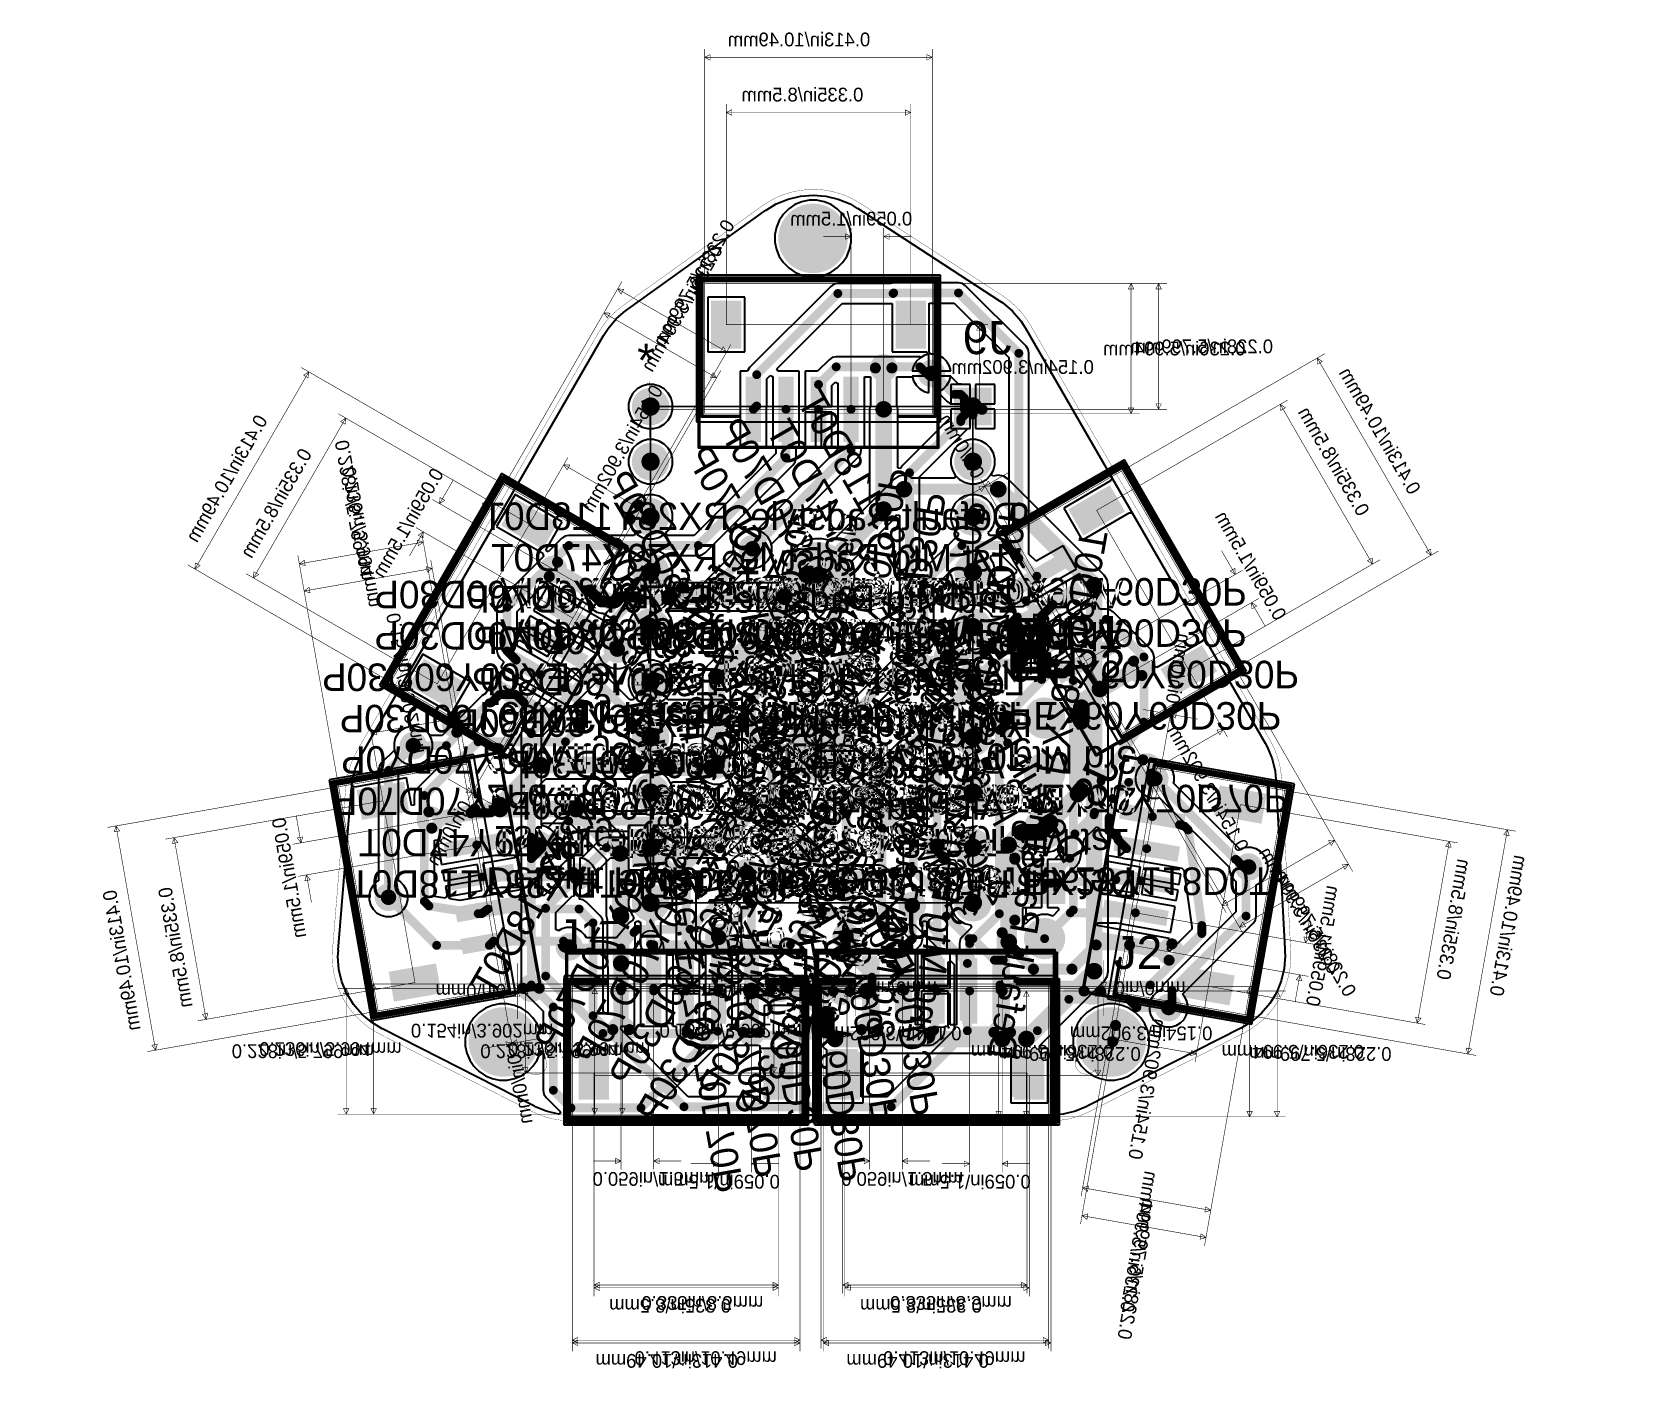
# Model space of a CAD drawing. Header units: millimetres. Extents: x 44.3 to 117.6, y 98.8 to 161.5.
import ezdxf

# ---------------------------------------------------------------- set-up
doc = ezdxf.new("R2010")
doc.units = ezdxf.units.MM
for name, color, linetype in [('BottomLayer', 5, 'Continuous'), ('BottomOverlay', 54, 'Continuous'), ('BottomPaste', 16, 'Continuous'), ('BottomSolder', 6, 'Continuous'), ('KeepOutLayer', 6, 'Continuous'), ('Mechanical1', 6, 'Continuous'), ('Mechanical10', 56, 'Continuous'), ('Mechanical13', 56, 'Continuous'), ('Mechanical15', 56, 'Continuous'), ('Mechanical2', 216, 'Continuous'), ('Mechanical4', 56, 'Continuous'), ('Mechanical5', 56, 'Continuous'), ('Mechanical7', 56, 'Continuous'), ('Mechanical8', 56, 'Continuous'), ('MultiLayer', 9, 'Continuous'), ('PadHoleLayer', 156, 'Continuous'), ('TopLayer', 1, 'Continuous'), ('TopOverlay', 2, 'Continuous'), ('TopPaste', 8, 'Continuous'), ('TopSolder', 216, 'Continuous'), ('ViaHoleLayer', 16, 'Continuous')]:
    doc.layers.add(name, color=color, linetype=linetype)
doc.styles.add('Arial', font='arial.ttf', dxfattribs={"height": 0.2})

msp = doc.modelspace()

# ---------------------------------------------------------------- texts
at = {"layer": 'BottomOverlay', "style": 'Arial', "text_generation_flag": 2}
for s, p in [('J9', (89.408, 146.685)), ('J3', (71.35, 129.217)), ('J5', (69.85, 122.682)), ('J6', (77.724, 119.761)), ('J4', (85.598, 119.761))]:
    msp.add_text(s, height=1.524, dxfattribs=at).set_placement(p)
for s, rotation, p in [('J7', 125, (89.558, 134.192)), ('J8', 65, (94.445, 127.702))]:
    msp.add_text(s, height=1.524, rotation=rotation, dxfattribs=at).set_placement(p)
at = {"layer": 'TopOverlay', "style": 'Arial'}
for s, p in [('*', (72.161, 145.644)), ('R1', (91.821, 133.096)), ('R2', (91.94, 131.572)), ('J1', (68.453, 119.126)), ('J2', (94.107, 118.364))]:
    msp.add_text(s, height=1.524, dxfattribs=at).set_placement(p)

# ---------------------------------------------------------------- blocks, each defined once
blk = doc.blocks.new('P_____W_____1')
at = {"layer": 'BottomLayer'}
h = blk.add_hatch(color=5, dxfattribs=at)
edge = h.paths.add_edge_path()
edge.add_arc((0, 8), 1.4, 0, 360)
h = blk.add_hatch(color=5, dxfattribs=at)
edge = h.paths.add_edge_path()
edge.add_arc((0, 0), 1.4, 0, 360)
at = {"layer": 'BottomSolder'}
h = blk.add_hatch(color=6, dxfattribs=at)
edge = h.paths.add_edge_path()
edge.add_arc((0, 8), 1.502, 0, 360)
h = blk.add_hatch(color=6, dxfattribs=at)
edge = h.paths.add_edge_path()
edge.add_arc((0, 0), 1.502, 0, 360)
at = {"layer": 'MultiLayer'}
h = blk.add_hatch(color=9, dxfattribs=at)
edge = h.paths.add_edge_path()
edge.add_arc((0, 8), 1.4, 0, 360)
h = blk.add_hatch(color=9, dxfattribs=at)
edge = h.paths.add_edge_path()
edge.add_arc((0, 0), 1.4, 0, 360)
at = {"layer": 'PadHoleLayer'}
h = blk.add_hatch(color=156, dxfattribs=at)
edge = h.paths.add_edge_path()
edge.add_arc((0, 8), 1.1, 0, 360)
h = blk.add_hatch(color=156, dxfattribs=at)
edge = h.paths.add_edge_path()
edge.add_arc((0, 0), 1.1, 0, 360)
at = {"layer": 'TopLayer'}
h = blk.add_hatch(color=1, dxfattribs=at)
edge = h.paths.add_edge_path()
edge.add_arc((0, 8), 1.4, 0, 360)
h = blk.add_hatch(color=1, dxfattribs=at)
edge = h.paths.add_edge_path()
edge.add_arc((0, 0), 1.4, 0, 360)
at = {"layer": 'TopSolder'}
h = blk.add_hatch(color=216, dxfattribs=at)
edge = h.paths.add_edge_path()
edge.add_arc((0, 8), 1.502, 0, 360)
h = blk.add_hatch(color=216, dxfattribs=at)
edge = h.paths.add_edge_path()
edge.add_arc((0, 0), 1.502, 0, 360)
at = {"layer": 'BottomOverlay', "text_generation_flag": 2}
for s, p in [('+', (-2.667, 7.365)), ('-', (-2.667, -0.89))]:
    blk.add_text(s, height=1.524, rotation=360, dxfattribs=at).set_placement(p)
blk = doc.blocks.new('PCBC_________1_2')
at = {"layer": 'BottomLayer'}
h = blk.add_hatch(color=5, dxfattribs=at)
edge = h.paths.add_edge_path()
edge.add_arc((0, 10.16), 0.85, 0, 360)
h = blk.add_hatch(color=5, dxfattribs=at)
edge = h.paths.add_edge_path()
edge.add_arc((0, 7.62), 0.85, 0, 360)
h = blk.add_hatch(color=5, dxfattribs=at)
edge = h.paths.add_edge_path()
edge.add_arc((0, 5.08), 0.85, 0, 360)
blk.add_hatch(color=5, dxfattribs=at).paths.add_polyline_path([(-0.85, 3.39), (0.85, 3.39), (0.85, 1.69), (-0.85, 1.69)])
h = blk.add_hatch(color=5, dxfattribs=at)
edge = h.paths.add_edge_path()
edge.add_arc((0, 0), 0.85, 0, 360)
at = {"layer": 'BottomSolder'}
h = blk.add_hatch(color=6, dxfattribs=at)
edge = h.paths.add_edge_path()
edge.add_arc((0, 10.16), 0.952, 0, 360)
h = blk.add_hatch(color=6, dxfattribs=at)
edge = h.paths.add_edge_path()
edge.add_arc((0, 7.62), 0.952, 0, 360)
h = blk.add_hatch(color=6, dxfattribs=at)
edge = h.paths.add_edge_path()
edge.add_arc((0, 5.08), 0.952, 0, 360)
blk.add_hatch(color=6, dxfattribs=at).paths.add_polyline_path([(-0.952, 3.492), (0.952, 3.492), (0.952, 1.588), (-0.952, 1.588)])
h = blk.add_hatch(color=6, dxfattribs=at)
edge = h.paths.add_edge_path()
edge.add_arc((0, 0), 0.952, 0, 360)
at = {"layer": 'MultiLayer'}
h = blk.add_hatch(color=9, dxfattribs=at)
edge = h.paths.add_edge_path()
edge.add_arc((0, 10.16), 0.85, 0, 360)
h = blk.add_hatch(color=9, dxfattribs=at)
edge = h.paths.add_edge_path()
edge.add_arc((0, 7.62), 0.85, 0, 360)
h = blk.add_hatch(color=9, dxfattribs=at)
edge = h.paths.add_edge_path()
edge.add_arc((0, 5.08), 0.85, 0, 360)
blk.add_hatch(color=9, dxfattribs=at).paths.add_polyline_path([(-0.85, 3.39), (0.85, 3.39), (0.85, 1.69), (-0.85, 1.69)])
h = blk.add_hatch(color=9, dxfattribs=at)
edge = h.paths.add_edge_path()
edge.add_arc((0, 0), 0.85, 0, 360)
at = {"layer": 'PadHoleLayer'}
h = blk.add_hatch(color=156, dxfattribs=at)
edge = h.paths.add_edge_path()
edge.add_arc((0, 10.16), 0.55, 0, 360)
h = blk.add_hatch(color=156, dxfattribs=at)
edge = h.paths.add_edge_path()
edge.add_arc((0, 7.62), 0.55, 0, 360)
h = blk.add_hatch(color=156, dxfattribs=at)
edge = h.paths.add_edge_path()
edge.add_arc((0, 5.08), 0.55, 0, 360)
h = blk.add_hatch(color=156, dxfattribs=at)
edge = h.paths.add_edge_path()
edge.add_arc((0, 2.54), 0.55, 0, 360)
h = blk.add_hatch(color=156, dxfattribs=at)
edge = h.paths.add_edge_path()
edge.add_arc((0, 0), 0.55, 0, 360)
at = {"layer": 'TopLayer'}
h = blk.add_hatch(color=1, dxfattribs=at)
edge = h.paths.add_edge_path()
edge.add_arc((0, 10.16), 0.85, 0, 360)
h = blk.add_hatch(color=1, dxfattribs=at)
edge = h.paths.add_edge_path()
edge.add_arc((0, 7.62), 0.85, 0, 360)
h = blk.add_hatch(color=1, dxfattribs=at)
edge = h.paths.add_edge_path()
edge.add_arc((0, 5.08), 0.85, 0, 360)
blk.add_hatch(color=1, dxfattribs=at).paths.add_polyline_path([(-0.85, 3.39), (0.85, 3.39), (0.85, 1.69), (-0.85, 1.69)])
h = blk.add_hatch(color=1, dxfattribs=at)
edge = h.paths.add_edge_path()
edge.add_arc((0, 0), 0.85, 0, 360)
at = {"layer": 'TopSolder'}
h = blk.add_hatch(color=216, dxfattribs=at)
edge = h.paths.add_edge_path()
edge.add_arc((0, 10.16), 0.952, 0, 360)
h = blk.add_hatch(color=216, dxfattribs=at)
edge = h.paths.add_edge_path()
edge.add_arc((0, 7.62), 0.952, 0, 360)
h = blk.add_hatch(color=216, dxfattribs=at)
edge = h.paths.add_edge_path()
edge.add_arc((0, 5.08), 0.952, 0, 360)
blk.add_hatch(color=216, dxfattribs=at).paths.add_polyline_path([(-0.952, 3.492), (0.952, 3.492), (0.952, 1.588), (-0.952, 1.588)])
h = blk.add_hatch(color=216, dxfattribs=at)
edge = h.paths.add_edge_path()
edge.add_arc((0, 0), 0.952, 0, 360)
blk = doc.blocks.new('FP_RMCF0402_MFG_3')
at = {"layer": 'TopLayer'}
for points in [[(-0.75, 0.3), (-0.25, 0.3), (-0.25, -0.3), (-0.75, -0.3)], [(0.25, 0.3), (0.75, 0.3), (0.75, -0.3), (0.25, -0.3)]]:
    blk.add_hatch(color=1, dxfattribs=at).paths.add_polyline_path(points)
at = {"layer": 'TopPaste'}
for points in [[(-0.75, 0.3), (-0.25, 0.3), (-0.25, -0.3), (-0.75, -0.3)], [(0.25, 0.3), (0.75, 0.3), (0.75, -0.3), (0.25, -0.3)]]:
    blk.add_hatch(color=8, dxfattribs=at).paths.add_polyline_path(points)
at = {"layer": 'TopSolder'}
for points in [[(-0.75, 0.3), (-0.25, 0.3), (-0.25, -0.3), (-0.75, -0.3)], [(0.25, 0.3), (0.75, 0.3), (0.75, -0.3), (0.25, -0.3)]]:
    blk.add_hatch(color=216, dxfattribs=at).paths.add_polyline_path(points)
at = {"layer": 'Mechanical10', "const_width": 0.1}
for points in [[(-0.5, 0), (0.5, 0)], [(0, -0.5), (0, 0.5)]]:
    blk.add_lwpolyline(points, dxfattribs=at)
at = {"layer": 'Mechanical10', "const_width": 0.05}
for points in [[(-0.525, 0, 1), (-0.475, 0, 1)], [(-0.025, 0.5, 1), (0.025, 0.5, 1)], [(0.475, 0, 1), (0.525, 0, 1)], [(-0.025, -0.5, 1), (0.025, -0.5, 1)]]:
    blk.add_lwpolyline(points, format="xyb", close=True, dxfattribs=at)
at = {"layer": 'Mechanical2', "const_width": 0.2}
for points in [[(-0.55, 0.275), (0.55, 0.275)], [(-0.55, -0.275), (-0.55, 0.275)], [(0.55, -0.275), (0.55, 0.275)], [(-0.55, -0.275), (0.55, -0.275)]]:
    blk.add_lwpolyline(points, dxfattribs=at)
at = {"layer": 'Mechanical2', "const_width": 0.1}
for points in [[(-0.6, 0.275, 1), (-0.5, 0.275, 1)], [(-0.6, 0.275, 1), (-0.5, 0.275, 1)], [(0.5, 0.275, 1), (0.6, 0.275, 1)], [(0.5, 0.275, 1), (0.6, 0.275, 1)], [(-0.6, -0.275, 1), (-0.5, -0.275, 1)], [(-0.6, -0.275, 1), (-0.5, -0.275, 1)], [(0.5, -0.275, 1), (0.6, -0.275, 1)], [(0.5, -0.275, 1), (0.6, -0.275, 1)]]:
    blk.add_lwpolyline(points, format="xyb", close=True, dxfattribs=at)
at = {"layer": 'Mechanical4', "const_width": 0.2}
for points in [[(-0.85, 0.4), (0.85, 0.4)], [(-0.85, -0.4), (-0.85, 0.4)], [(0.85, -0.4), (0.85, 0.4)], [(-0.85, -0.4), (0.85, -0.4)]]:
    blk.add_lwpolyline(points, dxfattribs=at)
at = {"layer": 'Mechanical4', "const_width": 0.1}
for points in [[(-0.9, 0.4, 1), (-0.8, 0.4, 1)], [(-0.9, 0.4, 1), (-0.8, 0.4, 1)], [(0.8, 0.4, 1), (0.9, 0.4, 1)], [(0.8, 0.4, 1), (0.9, 0.4, 1)], [(-0.9, -0.4, 1), (-0.8, -0.4, 1)], [(-0.9, -0.4, 1), (-0.8, -0.4, 1)], [(0.8, -0.4, 1), (0.9, -0.4, 1)], [(0.8, -0.4, 1), (0.9, -0.4, 1)]]:
    blk.add_lwpolyline(points, format="xyb", close=True, dxfattribs=at)
at = {"layer": 'Mechanical8', "const_width": 0.2}
for points in [[(-0.85, 0.4), (0.85, 0.4)], [(-0.85, -0.4), (-0.85, 0.4)], [(0.85, -0.4), (0.85, 0.4)], [(-0.85, -0.4), (0.85, -0.4)]]:
    blk.add_lwpolyline(points, dxfattribs=at)
at = {"layer": 'Mechanical8', "const_width": 0.1}
for points in [[(-0.9, 0.4, 1), (-0.8, 0.4, 1)], [(-0.9, 0.4, 1), (-0.8, 0.4, 1)], [(0.8, 0.4, 1), (0.9, 0.4, 1)], [(0.8, 0.4, 1), (0.9, 0.4, 1)], [(-0.9, -0.4, 1), (-0.8, -0.4, 1)], [(-0.9, -0.4, 1), (-0.8, -0.4, 1)], [(0.8, -0.4, 1), (0.9, -0.4, 1)], [(0.8, -0.4, 1), (0.9, -0.4, 1)]]:
    blk.add_lwpolyline(points, format="xyb", close=True, dxfattribs=at)
at = {"layer": 'TopOverlay', "const_width": 0.2}
for points in [[(-0.55, 0.7), (0.55, 0.7)], [(-0.55, -0.7), (0.55, -0.7)]]:
    blk.add_lwpolyline(points, dxfattribs=at)
at = {"layer": 'TopOverlay', "const_width": 0.1}
for points in [[(-0.6, 0.7, 1), (-0.5, 0.7, 1)], [(0.5, 0.7, 1), (0.6, 0.7, 1)], [(-0.6, -0.7, 1), (-0.5, -0.7, 1)], [(0.5, -0.7, 1), (0.6, -0.7, 1)]]:
    blk.add_lwpolyline(points, format="xyb", close=True, dxfattribs=at)
at = {"layer": 'Mechanical8'}
blk.add_text('R2', height=1, dxfattribs=at).set_placement((0, 0))
blk = doc.blocks.new('FP_RMCF0402_MFG_4')
at = {"layer": 'TopLayer'}
for points in [[(-0.75, 0.3), (-0.25, 0.3), (-0.25, -0.3), (-0.75, -0.3)], [(0.25, 0.3), (0.75, 0.3), (0.75, -0.3), (0.25, -0.3)]]:
    blk.add_hatch(color=1, dxfattribs=at).paths.add_polyline_path(points)
at = {"layer": 'TopPaste'}
for points in [[(-0.75, 0.3), (-0.25, 0.3), (-0.25, -0.3), (-0.75, -0.3)], [(0.25, 0.3), (0.75, 0.3), (0.75, -0.3), (0.25, -0.3)]]:
    blk.add_hatch(color=8, dxfattribs=at).paths.add_polyline_path(points)
at = {"layer": 'TopSolder'}
for points in [[(-0.75, 0.3), (-0.25, 0.3), (-0.25, -0.3), (-0.75, -0.3)], [(0.25, 0.3), (0.75, 0.3), (0.75, -0.3), (0.25, -0.3)]]:
    blk.add_hatch(color=216, dxfattribs=at).paths.add_polyline_path(points)
at = {"layer": 'Mechanical10', "const_width": 0.1}
for points in [[(-0.5, 0), (0.5, 0)], [(0, -0.5), (0, 0.5)]]:
    blk.add_lwpolyline(points, dxfattribs=at)
at = {"layer": 'Mechanical10', "const_width": 0.05}
for points in [[(-0.525, 0, 1), (-0.475, 0, 1)], [(-0.025, 0.5, 1), (0.025, 0.5, 1)], [(0.475, 0, 1), (0.525, 0, 1)], [(-0.025, -0.5, 1), (0.025, -0.5, 1)]]:
    blk.add_lwpolyline(points, format="xyb", close=True, dxfattribs=at)
at = {"layer": 'Mechanical2', "const_width": 0.2}
for points in [[(-0.55, -0.275), (-0.55, 0.275)], [(-0.55, 0.275), (0.55, 0.275)], [(0.55, -0.275), (0.55, 0.275)], [(-0.55, -0.275), (0.55, -0.275)]]:
    blk.add_lwpolyline(points, dxfattribs=at)
at = {"layer": 'Mechanical2', "const_width": 0.1}
for points in [[(-0.6, 0.275, 1), (-0.5, 0.275, 1)], [(-0.6, 0.275, 1), (-0.5, 0.275, 1)], [(0.5, 0.275, 1), (0.6, 0.275, 1)], [(0.5, 0.275, 1), (0.6, 0.275, 1)], [(-0.6, -0.275, 1), (-0.5, -0.275, 1)], [(-0.6, -0.275, 1), (-0.5, -0.275, 1)], [(0.5, -0.275, 1), (0.6, -0.275, 1)], [(0.5, -0.275, 1), (0.6, -0.275, 1)]]:
    blk.add_lwpolyline(points, format="xyb", close=True, dxfattribs=at)
at = {"layer": 'Mechanical4', "const_width": 0.2}
for points in [[(-0.85, -0.4), (-0.85, 0.4)], [(-0.85, 0.4), (0.85, 0.4)], [(0.85, -0.4), (0.85, 0.4)], [(-0.85, -0.4), (0.85, -0.4)]]:
    blk.add_lwpolyline(points, dxfattribs=at)
at = {"layer": 'Mechanical4', "const_width": 0.1}
for points in [[(-0.9, 0.4, 1), (-0.8, 0.4, 1)], [(-0.9, 0.4, 1), (-0.8, 0.4, 1)], [(0.8, 0.4, 1), (0.9, 0.4, 1)], [(0.8, 0.4, 1), (0.9, 0.4, 1)], [(-0.9, -0.4, 1), (-0.8, -0.4, 1)], [(-0.9, -0.4, 1), (-0.8, -0.4, 1)], [(0.8, -0.4, 1), (0.9, -0.4, 1)], [(0.8, -0.4, 1), (0.9, -0.4, 1)]]:
    blk.add_lwpolyline(points, format="xyb", close=True, dxfattribs=at)
at = {"layer": 'Mechanical8', "const_width": 0.2}
for points in [[(-0.85, -0.4), (-0.85, 0.4)], [(-0.85, 0.4), (0.85, 0.4)], [(0.85, -0.4), (0.85, 0.4)], [(-0.85, -0.4), (0.85, -0.4)]]:
    blk.add_lwpolyline(points, dxfattribs=at)
at = {"layer": 'Mechanical8', "const_width": 0.1}
for points in [[(-0.9, 0.4, 1), (-0.8, 0.4, 1)], [(-0.9, 0.4, 1), (-0.8, 0.4, 1)], [(0.8, 0.4, 1), (0.9, 0.4, 1)], [(0.8, 0.4, 1), (0.9, 0.4, 1)], [(-0.9, -0.4, 1), (-0.8, -0.4, 1)], [(-0.9, -0.4, 1), (-0.8, -0.4, 1)], [(0.8, -0.4, 1), (0.9, -0.4, 1)], [(0.8, -0.4, 1), (0.9, -0.4, 1)]]:
    blk.add_lwpolyline(points, format="xyb", close=True, dxfattribs=at)
at = {"layer": 'TopOverlay', "const_width": 0.2}
for points in [[(-0.55, 0.7), (0.55, 0.7)], [(-0.55, -0.7), (0.55, -0.7)]]:
    blk.add_lwpolyline(points, dxfattribs=at)
at = {"layer": 'TopOverlay', "const_width": 0.1}
for points in [[(-0.6, 0.7, 1), (-0.5, 0.7, 1)], [(0.5, 0.7, 1), (0.6, 0.7, 1)], [(-0.6, -0.7, 1), (-0.5, -0.7, 1)], [(0.5, -0.7, 1), (0.6, -0.7, 1)]]:
    blk.add_lwpolyline(points, format="xyb", close=True, dxfattribs=at)
at = {"layer": 'Mechanical8'}
blk.add_text('R1', height=1, dxfattribs=at).set_placement((0, 0))
blk = doc.blocks.new('CONN_S5B_ZR_SM4A_TF_JST_B_5')
at = {"layer": 'BottomLayer'}
for points in [[(-0.356, 1.499), (0.356, 1.499), (0.356, -1.499), (-0.356, -1.499)], [(1.144, 1.499), (1.856, 1.499), (1.856, -1.499), (1.144, -1.499)], [(2.644, 1.499), (3.356, 1.499), (3.356, -1.499), (2.644, -1.499)], [(4.144, 1.499), (4.856, 1.499), (4.856, -1.499), (4.144, -1.499)], [(5.644, 1.499), (6.356, 1.499), (6.356, -1.499), (5.644, -1.499)], [(-0.653, -2.899), (-0.653, -4.905), (-1.847, -4.905), (-1.847, -2.899)], [(7.847, -2.899), (7.847, -4.905), (6.653, -4.905), (6.653, -2.899)]]:
    blk.add_hatch(color=5, dxfattribs=at).paths.add_polyline_path(points)
at = {"layer": 'BottomPaste'}
for points in [[(-0.356, 1.499), (0.356, 1.499), (0.356, -1.499), (-0.356, -1.499)], [(1.144, 1.499), (1.856, 1.499), (1.856, -1.499), (1.144, -1.499)], [(2.644, 1.499), (3.356, 1.499), (3.356, -1.499), (2.644, -1.499)], [(4.144, 1.499), (4.856, 1.499), (4.856, -1.499), (4.144, -1.499)], [(5.644, 1.499), (6.356, 1.499), (6.356, -1.499), (5.644, -1.499)], [(-0.653, -2.899), (-0.653, -4.905), (-1.847, -4.905), (-1.847, -2.899)], [(7.847, -2.899), (7.847, -4.905), (6.653, -4.905), (6.653, -2.899)]]:
    blk.add_hatch(color=16, dxfattribs=at).paths.add_polyline_path(points)
at = {"layer": 'BottomSolder'}
for points in [[(-0.356, 1.499), (0.356, 1.499), (0.356, -1.499), (-0.356, -1.499)], [(1.144, 1.499), (1.856, 1.499), (1.856, -1.499), (1.144, -1.499)], [(2.644, 1.499), (3.356, 1.499), (3.356, -1.499), (2.644, -1.499)], [(4.144, 1.499), (4.856, 1.499), (4.856, -1.499), (4.144, -1.499)], [(5.644, 1.499), (6.356, 1.499), (6.356, -1.499), (5.644, -1.499)], [(-0.552, -2.797), (-0.552, -5.007), (-1.949, -5.007), (-1.949, -2.797)], [(7.949, -2.797), (7.949, -5.007), (6.552, -5.007), (6.552, -2.797)]]:
    blk.add_hatch(color=6, dxfattribs=at).paths.add_polyline_path(points)
at = {"layer": 'BottomOverlay'}
for points, const_width in [([(-3.769, 0, 1), (-4.531, 0, 1)], 0.508), ([(-4.658, 0, 1), (-4.404, 0, 1)], 0.254), ([(-3.896, 0, 1), (-3.642, 0, 1)], 0.254), ([(-2.41, 0.322, 1), (-2.334, 0.322, 1)], 0.0762), ([(-2.41, 0.322, 1), (-2.334, 0.322, 1)], 0.0762), ([(-0.726, 0.322, 1), (-0.65, 0.322, 1)], 0.0762), ([(6.65, 0.322, 1), (6.726, 0.322, 1)], 0.0762), ([(8.334, 0.322, 1), (8.41, 0.322, 1)], 0.0762), ([(8.334, 0.322, 1), (8.41, 0.322, 1)], 0.0762), ([(-2.41, -5.926, 1), (-2.334, -5.926, 1)], 0.0762), ([(-2.41, -5.926, 1), (-2.334, -5.926, 1)], 0.0762), ([(8.334, -5.926, 1), (8.41, -5.926, 1)], 0.0762), ([(8.334, -5.926, 1), (8.41, -5.926, 1)], 0.0762)]:
    blk.add_lwpolyline(points, format="xyb", close=True, dxfattribs=dict(at, const_width=const_width))
at = {"layer": 'BottomOverlay', "const_width": 0.152}
for points in [[(-2.372, 0.322), (-2.372, -5.926)], [(-0.688, 0.322), (-2.372, 0.322)], [(8.372, 0.322), (6.688, 0.322)], [(8.372, 0.322), (8.372, -5.926)], [(8.372, -5.926), (-2.372, -5.926)]]:
    blk.add_lwpolyline(points, dxfattribs=at)
at = {"layer": 'Mechanical13', "const_width": 0.0254}
for points in [[(-2.245, 0.195), (-2.245, -5.799)], [(8.245, 0.195), (-2.245, 0.195)], [(8.245, 0.195), (8.245, -5.799)], [(8.245, -5.799), (-2.245, -5.799)]]:
    blk.add_lwpolyline(points, dxfattribs=at)
at = {"layer": 'Mechanical13'}
for points, const_width in [([(-2.251, 0.195, 1), (-2.239, 0.195, 1)], 0.0127), ([(-2.251, 0.195, 1), (-2.239, 0.195, 1)], 0.0127), ([(8.239, 0.195, 1), (8.251, 0.195, 1)], 0.0127), ([(8.239, 0.195, 1), (8.251, 0.195, 1)], 0.0127), ([(0.381, -1.905, 1), (-0.381, -1.905, 1)], 0.508), ([(-0.508, -1.905, 1), (-0.254, -1.905, 1)], 0.254), ([(0.254, -1.905, 1), (0.508, -1.905, 1)], 0.254), ([(-2.251, -5.799, 1), (-2.239, -5.799, 1)], 0.0127), ([(-2.251, -5.799, 1), (-2.239, -5.799, 1)], 0.0127), ([(8.239, -5.799, 1), (8.251, -5.799, 1)], 0.0127), ([(8.239, -5.799, 1), (8.251, -5.799, 1)], 0.0127)]:
    blk.add_lwpolyline(points, format="xyb", close=True, dxfattribs=dict(at, const_width=const_width))
at = {"layer": 'Mechanical15'}
for p, q in [((-2.507, -6.053), (-2.507, 1.753)), ((-2.507, 1.753), (8.507, 1.753)), ((8.507, 1.753), (8.507, -6.053)), ((8.507, -6.053), (-2.507, -6.053))]:
    blk.add_line(p, q, dxfattribs=at)
at = {"layer": 'Mechanical15', "const_width": 0.152}
for points in [[(8.507, 1.753), (-2.507, 1.753)], [(-2.507, 1.753), (-2.507, -6.053)], [(8.507, 1.753), (8.507, -6.053)], [(8.507, -6.053), (-2.507, -6.053)]]:
    blk.add_lwpolyline(points, dxfattribs=at)
at = {"layer": 'Mechanical15', "const_width": 0.0762}
for points in [[(-2.545, 1.753, 1), (-2.469, 1.753, 1)], [(-2.545, 1.753, 1), (-2.469, 1.753, 1)], [(8.469, 1.753, 1), (8.545, 1.753, 1)], [(8.469, 1.753, 1), (8.545, 1.753, 1)], [(-2.545, -6.053, 1), (-2.469, -6.053, 1)], [(-2.545, -6.053, 1), (-2.469, -6.053, 1)], [(8.469, -6.053, 1), (8.545, -6.053, 1)], [(8.469, -6.053, 1), (8.545, -6.053, 1)]]:
    blk.add_lwpolyline(points, format="xyb", close=True, dxfattribs=at)
at = {"layer": 'Mechanical5'}
for p, q in [((-2.626, 0.576), (-2.626, -6.18)), ((8.626, 0.576), (-2.626, 0.576)), ((8.626, -6.18), (8.626, 0.576)), ((-2.626, -6.18), (8.626, -6.18))]:
    blk.add_line(p, q, dxfattribs=at)
at = {"layer": 'Mechanical7', "const_width": 0.0254}
for points in [[(10.785, 1.27), (10.785, 0)], [(3, 0), (-13.048, 0)], [(-12.667, 0), (-12.794, -0.254)], [(-12.54, -0.254), (-12.667, 0)], [(-12.667, 0), (-12.667, -5.799)], [(-2.245, 0.195), (-11.778, 0.195)], [(-11.397, 0.195), (-11.524, -0.059)], [(-11.27, -0.059), (-11.397, 0.195)], [(-11.397, 0.195), (-11.397, -5.799)], [(3, 0), (-4.793, 0)], [(-4.412, 0), (-4.539, -0.254)], [(-4.285, -0.254), (-4.412, 0)], [(-4.412, 0), (-4.412, -3.902)], [(11.166, 0), (0, 0)], [(11.166, 0), (0, 0)], [(0, 0), (0, -8.339)], [(1.5, 0), (1.5, -8.339)], [(10.912, 0.254), (10.658, 0.254)], [(10.785, 0), (10.658, 0.254)], [(10.785, 0), (10.658, -0.254)], [(10.912, 0.254), (10.785, 0)], [(10.912, -0.254), (10.785, 0)], [(10.785, 0), (10.785, -1.27)], [(-12.54, -0.254), (-12.794, -0.254)], [(-11.27, -0.059), (-11.524, -0.059)], [(-4.285, -0.254), (-4.539, -0.254)], [(10.912, -0.254), (10.658, -0.254)], [(-4.285, -3.648), (-4.539, -3.648)], [(-4.412, -3.902), (-4.539, -3.648)], [(-4.285, -3.648), (-4.412, -3.902)], [(7.25, -3.902), (-4.793, -3.902)], [(-1.25, -3.902), (-1.25, -14.054)], [(7.25, -3.902), (7.25, -14.054)], [(-2.245, -5.799), (-13.048, -5.799)], [(-12.54, -5.545), (-12.794, -5.545)], [(-12.667, -5.799), (-12.794, -5.545)], [(-12.54, -5.545), (-12.667, -5.799)], [(-2.245, -5.799), (-11.778, -5.799)], [(-11.27, -5.545), (-11.524, -5.545)], [(-11.397, -5.799), (-11.524, -5.545)], [(-11.27, -5.545), (-11.397, -5.799)], [(-2.245, -5.799), (-2.245, -16.594)], [(8.245, -5.799), (8.245, -16.594)], [(0, -7.958), (-1.27, -7.958)], [(-0.254, -7.831), (-0.254, -8.085)], [(0, -7.958), (-0.254, -7.831)], [(0, -7.958), (-0.254, -8.085)], [(1.754, -7.831), (1.5, -7.958)], [(1.754, -8.085), (1.5, -7.958)], [(2.77, -7.958), (1.5, -7.958)], [(1.754, -7.831), (1.754, -8.085)], [(-0.996, -13.546), (-1.25, -13.673)], [(-0.996, -13.8), (-1.25, -13.673)], [(7.25, -13.673), (-1.25, -13.673)], [(-0.996, -13.546), (-0.996, -13.8)], [(6.996, -13.546), (6.996, -13.8)], [(7.25, -13.673), (6.996, -13.546)], [(7.25, -13.673), (6.996, -13.8)], [(-1.991, -16.086), (-2.245, -16.213)], [(-1.991, -16.086), (-1.991, -16.34)], [(7.991, -16.086), (7.991, -16.34)], [(8.245, -16.213), (7.991, -16.086)], [(-1.991, -16.34), (-2.245, -16.213)], [(8.245, -16.213), (-2.245, -16.213)], [(8.245, -16.213), (7.991, -16.34)]]:
    blk.add_lwpolyline(points, dxfattribs=at)
at = {"layer": 'Mechanical7', "const_width": 0.0127}
for points in [[(10.779, 1.27, 1), (10.791, 1.27, 1)], [(-13.055, 0, 1), (-13.042, 0, 1)], [(-12.674, 0, 1), (-12.661, 0, 1)], [(-12.674, 0, 1), (-12.661, 0, 1)], [(-12.674, 0, 1), (-12.661, 0, 1)], [(-11.785, 0.195, 1), (-11.772, 0.195, 1)], [(-11.404, 0.195, 1), (-11.391, 0.195, 1)], [(-11.404, 0.195, 1), (-11.391, 0.195, 1)], [(-11.404, 0.195, 1), (-11.391, 0.195, 1)], [(-4.8, 0, 1), (-4.787, 0, 1)], [(-4.419, 0, 1), (-4.406, 0, 1)], [(-4.419, 0, 1), (-4.406, 0, 1)], [(-4.419, 0, 1), (-4.406, 0, 1)], [(-2.251, 0.195, 1), (-2.239, 0.195, 1)], [(-0.006, 0, 1), (0.006, 0, 1)], [(-0.006, 0, 1), (0.006, 0, 1)], [(-0.006, 0, 1), (0.006, 0, 1)], [(1.494, 0, 1), (1.506, 0, 1)], [(2.994, 0, 1), (3.006, 0, 1)], [(2.994, 0, 1), (3.006, 0, 1)], [(10.652, 0.254, 1), (10.664, 0.254, 1)], [(10.652, 0.254, 1), (10.664, 0.254, 1)], [(10.779, 0, 1), (10.791, 0, 1)], [(10.779, 0, 1), (10.791, 0, 1)], [(10.779, 0, 1), (10.791, 0, 1)], [(10.779, 0, 1), (10.791, 0, 1)], [(10.779, 0, 1), (10.791, 0, 1)], [(10.779, 0, 1), (10.791, 0, 1)], [(10.906, 0.254, 1), (10.918, 0.254, 1)], [(10.906, 0.254, 1), (10.918, 0.254, 1)], [(11.16, 0, 1), (11.172, 0, 1)], [(11.16, 0, 1), (11.172, 0, 1)], [(-12.801, -0.254, 1), (-12.788, -0.254, 1)], [(-12.801, -0.254, 1), (-12.788, -0.254, 1)], [(-12.547, -0.254, 1), (-12.534, -0.254, 1)], [(-12.547, -0.254, 1), (-12.534, -0.254, 1)], [(-11.531, -0.059, 1), (-11.518, -0.059, 1)], [(-11.531, -0.059, 1), (-11.518, -0.059, 1)], [(-11.277, -0.059, 1), (-11.264, -0.059, 1)], [(-11.277, -0.059, 1), (-11.264, -0.059, 1)], [(-4.546, -0.254, 1), (-4.533, -0.254, 1)], [(-4.546, -0.254, 1), (-4.533, -0.254, 1)], [(-4.292, -0.254, 1), (-4.279, -0.254, 1)], [(-4.292, -0.254, 1), (-4.279, -0.254, 1)], [(10.652, -0.254, 1), (10.664, -0.254, 1)], [(10.652, -0.254, 1), (10.664, -0.254, 1)], [(10.906, -0.254, 1), (10.918, -0.254, 1)], [(10.906, -0.254, 1), (10.918, -0.254, 1)], [(10.779, -1.27, 1), (10.791, -1.27, 1)], [(-4.546, -3.648, 1), (-4.533, -3.648, 1)], [(-4.546, -3.648, 1), (-4.533, -3.648, 1)], [(-4.292, -3.648, 1), (-4.279, -3.648, 1)], [(-4.292, -3.648, 1), (-4.279, -3.648, 1)], [(-4.8, -3.902, 1), (-4.787, -3.902, 1)], [(-4.419, -3.902, 1), (-4.406, -3.902, 1)], [(-4.419, -3.902, 1), (-4.406, -3.902, 1)], [(-4.419, -3.902, 1), (-4.406, -3.902, 1)], [(-1.256, -3.902, 1), (-1.244, -3.902, 1)], [(7.244, -3.902, 1), (7.256, -3.902, 1)], [(7.244, -3.902, 1), (7.256, -3.902, 1)], [(-13.055, -5.799, 1), (-13.042, -5.799, 1)], [(-12.801, -5.545, 1), (-12.788, -5.545, 1)], [(-12.801, -5.545, 1), (-12.788, -5.545, 1)], [(-12.674, -5.799, 1), (-12.661, -5.799, 1)], [(-12.674, -5.799, 1), (-12.661, -5.799, 1)], [(-12.674, -5.799, 1), (-12.661, -5.799, 1)], [(-12.547, -5.545, 1), (-12.534, -5.545, 1)], [(-12.547, -5.545, 1), (-12.534, -5.545, 1)], [(-11.785, -5.799, 1), (-11.772, -5.799, 1)], [(-11.531, -5.545, 1), (-11.518, -5.545, 1)], [(-11.531, -5.545, 1), (-11.518, -5.545, 1)], [(-11.404, -5.799, 1), (-11.391, -5.799, 1)], [(-11.404, -5.799, 1), (-11.391, -5.799, 1)], [(-11.404, -5.799, 1), (-11.391, -5.799, 1)], [(-11.277, -5.545, 1), (-11.264, -5.545, 1)], [(-11.277, -5.545, 1), (-11.264, -5.545, 1)], [(-2.251, -5.799, 1), (-2.239, -5.799, 1)], [(-2.251, -5.799, 1), (-2.239, -5.799, 1)], [(-2.251, -5.799, 1), (-2.239, -5.799, 1)], [(8.239, -5.799, 1), (8.251, -5.799, 1)], [(-1.276, -7.958, 1), (-1.264, -7.958, 1)], [(-0.26, -7.831, 1), (-0.248, -7.831, 1)], [(-0.26, -7.831, 1), (-0.248, -7.831, 1)], [(-0.006, -7.958, 1), (0.006, -7.958, 1)], [(-0.006, -7.958, 1), (0.006, -7.958, 1)], [(-0.006, -7.958, 1), (0.006, -7.958, 1)], [(1.494, -7.958, 1), (1.506, -7.958, 1)], [(1.494, -7.958, 1), (1.506, -7.958, 1)], [(1.494, -7.958, 1), (1.506, -7.958, 1)], [(1.748, -7.831, 1), (1.76, -7.831, 1)], [(1.748, -7.831, 1), (1.76, -7.831, 1)], [(2.764, -7.958, 1), (2.776, -7.958, 1)], [(-0.26, -8.085, 1), (-0.248, -8.085, 1)], [(-0.26, -8.085, 1), (-0.248, -8.085, 1)], [(-0.006, -8.339, 1), (0.006, -8.339, 1)], [(1.494, -8.339, 1), (1.506, -8.339, 1)], [(1.748, -8.085, 1), (1.76, -8.085, 1)], [(1.748, -8.085, 1), (1.76, -8.085, 1)], [(-1.256, -13.673, 1), (-1.244, -13.673, 1)], [(-1.256, -13.673, 1), (-1.244, -13.673, 1)], [(-1.256, -13.673, 1), (-1.244, -13.673, 1)], [(-1.002, -13.546, 1), (-0.99, -13.546, 1)], [(-1.002, -13.546, 1), (-0.99, -13.546, 1)], [(-1.002, -13.8, 1), (-0.99, -13.8, 1)], [(-1.002, -13.8, 1), (-0.99, -13.8, 1)], [(6.99, -13.546, 1), (7.002, -13.546, 1)], [(6.99, -13.546, 1), (7.002, -13.546, 1)], [(6.99, -13.8, 1), (7.002, -13.8, 1)], [(6.99, -13.8, 1), (7.002, -13.8, 1)], [(7.244, -13.673, 1), (7.256, -13.673, 1)], [(7.244, -13.673, 1), (7.256, -13.673, 1)], [(7.244, -13.673, 1), (7.256, -13.673, 1)], [(-1.256, -14.054, 1), (-1.244, -14.054, 1)], [(7.244, -14.054, 1), (7.256, -14.054, 1)], [(-1.997, -16.086, 1), (-1.985, -16.086, 1)], [(-1.997, -16.086, 1), (-1.985, -16.086, 1)], [(7.985, -16.086, 1), (7.997, -16.086, 1)], [(7.985, -16.086, 1), (7.997, -16.086, 1)], [(-2.251, -16.213, 1), (-2.239, -16.213, 1)], [(-2.251, -16.213, 1), (-2.239, -16.213, 1)], [(-2.251, -16.213, 1), (-2.239, -16.213, 1)], [(-2.251, -16.594, 1), (-2.239, -16.594, 1)], [(-1.997, -16.34, 1), (-1.985, -16.34, 1)], [(-1.997, -16.34, 1), (-1.985, -16.34, 1)], [(7.985, -16.34, 1), (7.997, -16.34, 1)], [(7.985, -16.34, 1), (7.997, -16.34, 1)], [(8.239, -16.213, 1), (8.251, -16.213, 1)], [(8.239, -16.213, 1), (8.251, -16.213, 1)], [(8.239, -16.213, 1), (8.251, -16.213, 1)], [(8.239, -16.594, 1), (8.251, -16.594, 1)]]:
    blk.add_lwpolyline(points, format="xyb", close=True, dxfattribs=at)
at = {"layer": 'TopOverlay'}
for points, const_width in [([(-3.769, 0, 1), (-4.531, 0, 1)], 0.508), ([(-4.658, 0, 1), (-4.404, 0, 1)], 0.254), ([(-3.896, 0, 1), (-3.642, 0, 1)], 0.254)]:
    blk.add_lwpolyline(points, format="xyb", close=True, dxfattribs=dict(at, const_width=const_width))
at = {"layer": 'Mechanical7', "text_generation_flag": 2}
for s, height, p in [('Alt Padstyle 2: OX90Y60D30P', 1.27, (-5.573, 18.898)), ('Alt Padstyle 1: OX60Y90D30P', 1.27, (-5.573, 16.993)), ('Right Mtg Padstyle: EX60Y60D30P', 1.27, (-6.843, 15.088)), ('Left Mtg Padstyle: EX60Y60D30P', 1.27, (-6.525, 13.183)), ('3rd Mtg Padstyle: EX70Y70D70P', 1.27, (-6.208, 11.278)), ('2nd Mtg Padstyle: EX70Y70D70P', 1.27, (-6.208, 9.373)), ('1st Mtg Padstyle: RX79Y47D0T', 1.27, (-5.89, 7.468)), ('Default Padstyle: RX28Y118D0T', 1.27, (-6.208, 5.563)), ('0.154in/3.902mm', 0.635, (-9.683, -1.634)), ('0.228in/5.799mm', 0.635, (-17.938, -2.582)), ('0.236in/5.994mm', 0.635, (-16.668, -2.484)), ('0.059in/1.5mm', 0.635, (-1.314, -8.466)), ('0.335in/8.5mm', 0.635, (0.936, -14.181)), ('0.413in/10.49mm', 0.635, (0.619, -16.721))]:
    blk.add_text(s, height=height, rotation=180, dxfattribs=at).set_placement(p)
blk = doc.blocks.new('CONN_S5B_ZR_SM4A_TF_JST_B_6')
at = {"layer": 'BottomLayer'}
for points in [[(-0.356, 1.499), (0.356, 1.499), (0.356, -1.499), (-0.356, -1.499)], [(1.144, 1.499), (1.856, 1.499), (1.856, -1.499), (1.144, -1.499)], [(2.644, 1.499), (3.356, 1.499), (3.356, -1.499), (2.644, -1.499)], [(4.144, 1.499), (4.856, 1.499), (4.856, -1.499), (4.144, -1.499)], [(5.644, 1.499), (6.356, 1.499), (6.356, -1.499), (5.644, -1.499)], [(-0.653, -2.899), (-0.653, -4.905), (-1.847, -4.905), (-1.847, -2.899)], [(7.847, -2.899), (7.847, -4.905), (6.653, -4.905), (6.653, -2.899)]]:
    blk.add_hatch(color=5, dxfattribs=at).paths.add_polyline_path(points)
at = {"layer": 'BottomPaste'}
for points in [[(-0.356, 1.499), (0.356, 1.499), (0.356, -1.499), (-0.356, -1.499)], [(1.144, 1.499), (1.856, 1.499), (1.856, -1.499), (1.144, -1.499)], [(2.644, 1.499), (3.356, 1.499), (3.356, -1.499), (2.644, -1.499)], [(4.144, 1.499), (4.856, 1.499), (4.856, -1.499), (4.144, -1.499)], [(5.644, 1.499), (6.356, 1.499), (6.356, -1.499), (5.644, -1.499)], [(-0.653, -2.899), (-0.653, -4.905), (-1.847, -4.905), (-1.847, -2.899)], [(7.847, -2.899), (7.847, -4.905), (6.653, -4.905), (6.653, -2.899)]]:
    blk.add_hatch(color=16, dxfattribs=at).paths.add_polyline_path(points)
at = {"layer": 'BottomSolder'}
for points in [[(-0.356, 1.499), (0.356, 1.499), (0.356, -1.499), (-0.356, -1.499)], [(1.144, 1.499), (1.856, 1.499), (1.856, -1.499), (1.144, -1.499)], [(2.644, 1.499), (3.356, 1.499), (3.356, -1.499), (2.644, -1.499)], [(4.144, 1.499), (4.856, 1.499), (4.856, -1.499), (4.144, -1.499)], [(5.644, 1.499), (6.356, 1.499), (6.356, -1.499), (5.644, -1.499)], [(-0.551, -2.797), (-0.551, -5.007), (-1.948, -5.007), (-1.948, -2.797)], [(7.948, -2.797), (7.948, -5.007), (6.551, -5.007), (6.551, -2.797)]]:
    blk.add_hatch(color=6, dxfattribs=at).paths.add_polyline_path(points)
at = {"layer": 'BottomOverlay'}
for points, const_width in [([(-3.769, 0, 1), (-4.531, 0, 1)], 0.508), ([(-4.658, 0, 1), (-4.404, 0, 1)], 0.254), ([(-3.896, 0, 1), (-3.642, 0, 1)], 0.254), ([(-2.41, 0.322, 1), (-2.334, 0.322, 1)], 0.0762), ([(-2.41, 0.322, 1), (-2.334, 0.322, 1)], 0.0762), ([(-0.726, 0.322, 1), (-0.65, 0.322, 1)], 0.0762), ([(6.65, 0.322, 1), (6.726, 0.322, 1)], 0.0762), ([(8.334, 0.322, 1), (8.41, 0.322, 1)], 0.0762), ([(8.334, 0.322, 1), (8.41, 0.322, 1)], 0.0762), ([(-2.41, -5.926, 1), (-2.334, -5.926, 1)], 0.0762), ([(-2.41, -5.926, 1), (-2.334, -5.926, 1)], 0.0762), ([(8.334, -5.926, 1), (8.41, -5.926, 1)], 0.0762), ([(8.334, -5.926, 1), (8.41, -5.926, 1)], 0.0762)]:
    blk.add_lwpolyline(points, format="xyb", close=True, dxfattribs=dict(at, const_width=const_width))
at = {"layer": 'BottomOverlay', "const_width": 0.152}
for points in [[(-2.372, 0.322), (-0.688, 0.322)], [(-2.372, 0.322), (-2.372, -5.926)], [(6.688, 0.322), (8.372, 0.322)], [(8.372, 0.322), (8.372, -5.926)], [(-2.372, -5.926), (8.372, -5.926)]]:
    blk.add_lwpolyline(points, dxfattribs=at)
at = {"layer": 'Mechanical13', "const_width": 0.0254}
for points in [[(-2.245, 0.195), (8.245, 0.195)], [(-2.245, 0.195), (-2.245, -5.799)], [(8.245, 0.195), (8.245, -5.799)], [(-2.245, -5.799), (8.245, -5.799)]]:
    blk.add_lwpolyline(points, dxfattribs=at)
at = {"layer": 'Mechanical13'}
for points, const_width in [([(-2.251, 0.195, 1), (-2.239, 0.195, 1)], 0.0127), ([(-2.251, 0.195, 1), (-2.239, 0.195, 1)], 0.0127), ([(8.239, 0.195, 1), (8.251, 0.195, 1)], 0.0127), ([(8.239, 0.195, 1), (8.251, 0.195, 1)], 0.0127), ([(0.381, -1.905, 1), (-0.381, -1.905, 1)], 0.508), ([(-0.508, -1.905, 1), (-0.254, -1.905, 1)], 0.254), ([(0.254, -1.905, 1), (0.508, -1.905, 1)], 0.254), ([(-2.251, -5.799, 1), (-2.239, -5.799, 1)], 0.0127), ([(-2.251, -5.799, 1), (-2.239, -5.799, 1)], 0.0127), ([(8.239, -5.799, 1), (8.251, -5.799, 1)], 0.0127), ([(8.239, -5.799, 1), (8.251, -5.799, 1)], 0.0127)]:
    blk.add_lwpolyline(points, format="xyb", close=True, dxfattribs=dict(at, const_width=const_width))
at = {"layer": 'Mechanical15'}
for p, q in [((-2.507, -6.053), (-2.507, 1.753)), ((-2.507, 1.753), (8.507, 1.753)), ((8.507, 1.753), (8.507, -6.053)), ((8.507, -6.053), (-2.507, -6.053))]:
    blk.add_line(p, q, dxfattribs=at)
at = {"layer": 'Mechanical15', "const_width": 0.152}
for points in [[(-2.507, 1.753), (-2.507, -6.053)], [(-2.507, 1.753), (8.507, 1.753)], [(8.507, 1.753), (8.507, -6.053)], [(-2.507, -6.053), (8.507, -6.053)]]:
    blk.add_lwpolyline(points, dxfattribs=at)
at = {"layer": 'Mechanical15', "const_width": 0.0762}
for points in [[(-2.545, 1.753, 1), (-2.469, 1.753, 1)], [(-2.545, 1.753, 1), (-2.469, 1.753, 1)], [(8.469, 1.753, 1), (8.545, 1.753, 1)], [(8.469, 1.753, 1), (8.545, 1.753, 1)], [(-2.545, -6.053, 1), (-2.469, -6.053, 1)], [(-2.545, -6.053, 1), (-2.469, -6.053, 1)], [(8.469, -6.053, 1), (8.545, -6.053, 1)], [(8.469, -6.053, 1), (8.545, -6.053, 1)]]:
    blk.add_lwpolyline(points, format="xyb", close=True, dxfattribs=at)
at = {"layer": 'Mechanical5'}
for p, q in [((-2.626, 0.576), (-2.626, -6.18)), ((8.626, 0.576), (-2.626, 0.576)), ((8.626, -6.18), (8.626, 0.576)), ((-2.626, -6.18), (8.626, -6.18))]:
    blk.add_line(p, q, dxfattribs=at)
at = {"layer": 'Mechanical7', "const_width": 0.0254}
for points in [[(10.785, 1.27), (10.785, 0)], [(-13.048, 0), (3, 0)], [(-12.667, 0), (-12.794, -0.254)], [(-12.667, 0), (-12.667, -5.799)], [(-12.667, 0), (-12.54, -0.254)], [(-11.778, 0.195), (-2.245, 0.195)], [(-11.397, 0.195), (-11.524, -0.059)], [(-11.397, 0.195), (-11.397, -5.799)], [(-11.397, 0.195), (-11.27, -0.059)], [(-4.793, 0), (3, 0)], [(-4.412, 0), (-4.539, -0.254)], [(-4.412, 0), (-4.412, -3.902)], [(-4.412, 0), (-4.285, -0.254)], [(0, 0), (0, -8.339)], [(0, 0), (11.166, 0)], [(0, 0), (11.166, 0)], [(1.5, 0), (1.5, -8.339)], [(10.658, 0.254), (10.785, 0)], [(10.658, 0.254), (10.912, 0.254)], [(10.785, 0), (10.658, -0.254)], [(10.912, 0.254), (10.785, 0)], [(10.785, 0), (10.785, -1.27)], [(10.785, 0), (10.912, -0.254)], [(-12.794, -0.254), (-12.54, -0.254)], [(-11.524, -0.059), (-11.27, -0.059)], [(-4.539, -0.254), (-4.285, -0.254)], [(10.658, -0.254), (10.912, -0.254)], [(-4.539, -3.648), (-4.412, -3.902)], [(-4.539, -3.648), (-4.285, -3.648)], [(-4.285, -3.648), (-4.412, -3.902)], [(-4.793, -3.902), (7.25, -3.902)], [(-1.25, -3.902), (-1.25, -14.054)], [(7.25, -3.902), (7.25, -14.054)], [(-13.048, -5.799), (-2.245, -5.799)], [(-12.794, -5.545), (-12.667, -5.799)], [(-12.794, -5.545), (-12.54, -5.545)], [(-12.54, -5.545), (-12.667, -5.799)], [(-11.778, -5.799), (-2.245, -5.799)], [(-11.524, -5.545), (-11.397, -5.799)], [(-11.524, -5.545), (-11.27, -5.545)], [(-11.27, -5.545), (-11.397, -5.799)], [(-2.245, -5.799), (-2.245, -16.594)], [(8.245, -5.799), (8.245, -16.594)], [(-1.27, -7.958), (0, -7.958)], [(-0.254, -7.831), (0, -7.958)], [(-0.254, -7.831), (-0.254, -8.085)], [(0, -7.958), (-0.254, -8.085)], [(1.754, -7.831), (1.5, -7.958)], [(1.5, -7.958), (2.77, -7.958)], [(1.5, -7.958), (1.754, -8.085)], [(1.754, -7.831), (1.754, -8.085)], [(-0.996, -13.546), (-1.25, -13.673)], [(-1.25, -13.673), (7.25, -13.673)], [(-1.25, -13.673), (-0.996, -13.8)], [(-0.996, -13.546), (-0.996, -13.8)], [(6.996, -13.546), (7.25, -13.673)], [(6.996, -13.546), (6.996, -13.8)], [(7.25, -13.673), (6.996, -13.8)], [(-1.991, -16.086), (-2.245, -16.213)], [(-1.991, -16.086), (-1.991, -16.34)], [(7.991, -16.086), (8.245, -16.213)], [(7.991, -16.086), (7.991, -16.34)], [(-2.245, -16.213), (8.245, -16.213)], [(-2.245, -16.213), (-1.991, -16.34)], [(8.245, -16.213), (7.991, -16.34)]]:
    blk.add_lwpolyline(points, dxfattribs=at)
at = {"layer": 'Mechanical7', "const_width": 0.0127}
for points in [[(10.779, 1.27, 1), (10.791, 1.27, 1)], [(-13.055, 0, 1), (-13.042, 0, 1)], [(-12.674, 0, 1), (-12.661, 0, 1)], [(-12.674, 0, 1), (-12.661, 0, 1)], [(-12.674, 0, 1), (-12.661, 0, 1)], [(-11.785, 0.195, 1), (-11.772, 0.195, 1)], [(-11.404, 0.195, 1), (-11.391, 0.195, 1)], [(-11.404, 0.195, 1), (-11.391, 0.195, 1)], [(-11.404, 0.195, 1), (-11.391, 0.195, 1)], [(-4.8, 0, 1), (-4.787, 0, 1)], [(-4.419, 0, 1), (-4.406, 0, 1)], [(-4.419, 0, 1), (-4.406, 0, 1)], [(-4.419, 0, 1), (-4.406, 0, 1)], [(-2.251, 0.195, 1), (-2.239, 0.195, 1)], [(-0.006, 0, 1), (0.006, 0, 1)], [(-0.006, 0, 1), (0.006, 0, 1)], [(-0.006, 0, 1), (0.006, 0, 1)], [(1.494, 0, 1), (1.506, 0, 1)], [(2.994, 0, 1), (3.006, 0, 1)], [(2.994, 0, 1), (3.006, 0, 1)], [(10.652, 0.254, 1), (10.664, 0.254, 1)], [(10.652, 0.254, 1), (10.664, 0.254, 1)], [(10.779, 0, 1), (10.791, 0, 1)], [(10.779, 0, 1), (10.791, 0, 1)], [(10.779, 0, 1), (10.791, 0, 1)], [(10.779, 0, 1), (10.791, 0, 1)], [(10.779, 0, 1), (10.791, 0, 1)], [(10.779, 0, 1), (10.791, 0, 1)], [(10.906, 0.254, 1), (10.918, 0.254, 1)], [(10.906, 0.254, 1), (10.918, 0.254, 1)], [(11.16, 0, 1), (11.172, 0, 1)], [(11.16, 0, 1), (11.172, 0, 1)], [(-12.801, -0.254, 1), (-12.788, -0.254, 1)], [(-12.801, -0.254, 1), (-12.788, -0.254, 1)], [(-12.547, -0.254, 1), (-12.534, -0.254, 1)], [(-12.547, -0.254, 1), (-12.534, -0.254, 1)], [(-11.531, -0.059, 1), (-11.518, -0.059, 1)], [(-11.531, -0.059, 1), (-11.518, -0.059, 1)], [(-11.277, -0.059, 1), (-11.264, -0.059, 1)], [(-11.277, -0.059, 1), (-11.264, -0.059, 1)], [(-4.546, -0.254, 1), (-4.533, -0.254, 1)], [(-4.546, -0.254, 1), (-4.533, -0.254, 1)], [(-4.292, -0.254, 1), (-4.279, -0.254, 1)], [(-4.292, -0.254, 1), (-4.279, -0.254, 1)], [(10.652, -0.254, 1), (10.664, -0.254, 1)], [(10.652, -0.254, 1), (10.664, -0.254, 1)], [(10.906, -0.254, 1), (10.918, -0.254, 1)], [(10.906, -0.254, 1), (10.918, -0.254, 1)], [(10.779, -1.27, 1), (10.791, -1.27, 1)], [(-4.546, -3.648, 1), (-4.533, -3.648, 1)], [(-4.546, -3.648, 1), (-4.533, -3.648, 1)], [(-4.292, -3.648, 1), (-4.279, -3.648, 1)], [(-4.292, -3.648, 1), (-4.279, -3.648, 1)], [(-4.8, -3.902, 1), (-4.787, -3.902, 1)], [(-4.419, -3.902, 1), (-4.406, -3.902, 1)], [(-4.419, -3.902, 1), (-4.406, -3.902, 1)], [(-4.419, -3.902, 1), (-4.406, -3.902, 1)], [(-1.256, -3.902, 1), (-1.244, -3.902, 1)], [(7.244, -3.902, 1), (7.256, -3.902, 1)], [(7.244, -3.902, 1), (7.256, -3.902, 1)], [(-13.055, -5.799, 1), (-13.042, -5.799, 1)], [(-12.801, -5.545, 1), (-12.788, -5.545, 1)], [(-12.801, -5.545, 1), (-12.788, -5.545, 1)], [(-12.674, -5.799, 1), (-12.661, -5.799, 1)], [(-12.674, -5.799, 1), (-12.661, -5.799, 1)], [(-12.674, -5.799, 1), (-12.661, -5.799, 1)], [(-12.547, -5.545, 1), (-12.534, -5.545, 1)], [(-12.547, -5.545, 1), (-12.534, -5.545, 1)], [(-11.785, -5.799, 1), (-11.772, -5.799, 1)], [(-11.531, -5.545, 1), (-11.518, -5.545, 1)], [(-11.531, -5.545, 1), (-11.518, -5.545, 1)], [(-11.404, -5.799, 1), (-11.391, -5.799, 1)], [(-11.404, -5.799, 1), (-11.391, -5.799, 1)], [(-11.404, -5.799, 1), (-11.391, -5.799, 1)], [(-11.277, -5.545, 1), (-11.264, -5.545, 1)], [(-11.277, -5.545, 1), (-11.264, -5.545, 1)], [(-2.251, -5.799, 1), (-2.239, -5.799, 1)], [(-2.251, -5.799, 1), (-2.239, -5.799, 1)], [(-2.251, -5.799, 1), (-2.239, -5.799, 1)], [(8.239, -5.799, 1), (8.251, -5.799, 1)], [(-1.276, -7.958, 1), (-1.264, -7.958, 1)], [(-0.26, -7.831, 1), (-0.248, -7.831, 1)], [(-0.26, -7.831, 1), (-0.248, -7.831, 1)], [(-0.006, -7.958, 1), (0.006, -7.958, 1)], [(-0.006, -7.958, 1), (0.006, -7.958, 1)], [(-0.006, -7.958, 1), (0.006, -7.958, 1)], [(1.494, -7.958, 1), (1.506, -7.958, 1)], [(1.494, -7.958, 1), (1.506, -7.958, 1)], [(1.494, -7.958, 1), (1.506, -7.958, 1)], [(1.748, -7.831, 1), (1.76, -7.831, 1)], [(1.748, -7.831, 1), (1.76, -7.831, 1)], [(2.764, -7.958, 1), (2.776, -7.958, 1)], [(-0.26, -8.085, 1), (-0.248, -8.085, 1)], [(-0.26, -8.085, 1), (-0.248, -8.085, 1)], [(-0.006, -8.339, 1), (0.006, -8.339, 1)], [(1.494, -8.339, 1), (1.506, -8.339, 1)], [(1.748, -8.085, 1), (1.76, -8.085, 1)], [(1.748, -8.085, 1), (1.76, -8.085, 1)], [(-1.256, -13.673, 1), (-1.244, -13.673, 1)], [(-1.256, -13.673, 1), (-1.244, -13.673, 1)], [(-1.256, -13.673, 1), (-1.244, -13.673, 1)], [(-1.002, -13.546, 1), (-0.99, -13.546, 1)], [(-1.002, -13.546, 1), (-0.99, -13.546, 1)], [(-1.002, -13.8, 1), (-0.99, -13.8, 1)], [(-1.002, -13.8, 1), (-0.99, -13.8, 1)], [(6.99, -13.546, 1), (7.002, -13.546, 1)], [(6.99, -13.546, 1), (7.002, -13.546, 1)], [(6.99, -13.8, 1), (7.002, -13.8, 1)], [(6.99, -13.8, 1), (7.002, -13.8, 1)], [(7.244, -13.673, 1), (7.256, -13.673, 1)], [(7.244, -13.673, 1), (7.256, -13.673, 1)], [(7.244, -13.673, 1), (7.256, -13.673, 1)], [(-1.256, -14.054, 1), (-1.244, -14.054, 1)], [(7.244, -14.054, 1), (7.256, -14.054, 1)], [(-1.997, -16.086, 1), (-1.985, -16.086, 1)], [(-1.997, -16.086, 1), (-1.985, -16.086, 1)], [(7.985, -16.086, 1), (7.997, -16.086, 1)], [(7.985, -16.086, 1), (7.997, -16.086, 1)], [(-2.251, -16.213, 1), (-2.239, -16.213, 1)], [(-2.251, -16.213, 1), (-2.239, -16.213, 1)], [(-2.251, -16.213, 1), (-2.239, -16.213, 1)], [(-2.251, -16.594, 1), (-2.239, -16.594, 1)], [(-1.997, -16.34, 1), (-1.985, -16.34, 1)], [(-1.997, -16.34, 1), (-1.985, -16.34, 1)], [(7.985, -16.34, 1), (7.997, -16.34, 1)], [(7.985, -16.34, 1), (7.997, -16.34, 1)], [(8.239, -16.213, 1), (8.251, -16.213, 1)], [(8.239, -16.213, 1), (8.251, -16.213, 1)], [(8.239, -16.213, 1), (8.251, -16.213, 1)], [(8.239, -16.594, 1), (8.251, -16.594, 1)]]:
    blk.add_lwpolyline(points, format="xyb", close=True, dxfattribs=at)
at = {"layer": 'TopOverlay'}
for points, const_width in [([(-3.769, 0, 1), (-4.531, 0, 1)], 0.508), ([(-4.658, 0, 1), (-4.404, 0, 1)], 0.254), ([(-3.896, 0, 1), (-3.642, 0, 1)], 0.254)]:
    blk.add_lwpolyline(points, format="xyb", close=True, dxfattribs=dict(at, const_width=const_width))
at = {"layer": 'Mechanical7', "text_generation_flag": 2}
for s, height, p in [('Alt Padstyle 2: OX90Y60D30P', 1.27, (-5.573, 18.898)), ('Alt Padstyle 1: OX60Y90D30P', 1.27, (-5.573, 16.993)), ('Right Mtg Padstyle: EX60Y60D30P', 1.27, (-6.843, 15.088)), ('Left Mtg Padstyle: EX60Y60D30P', 1.27, (-6.525, 13.183)), ('3rd Mtg Padstyle: EX70Y70D70P', 1.27, (-6.208, 11.278)), ('2nd Mtg Padstyle: EX70Y70D70P', 1.27, (-6.208, 9.373)), ('Default Padstyle: RX28Y118D0T', 1.27, (-6.208, 5.563)), ('0in/0mm', 0.635, (11.293, 0.318)), ('0.154in/3.902mm', 0.635, (-9.683, -1.634)), ('0.228in/5.799mm', 0.635, (-17.938, -2.582)), ('0.236in/5.994mm', 0.635, (-16.668, -2.484)), ('0.059in/1.5mm', 0.635, (-1.314, -8.466)), ('0.335in/8.5mm', 0.635, (0.936, -14.181)), ('0.413in/10.49mm', 0.635, (0.619, -16.721))]:
    blk.add_text(s, height=height, rotation=180, dxfattribs=at).set_placement(p)
blk = doc.blocks.new('CONN_S5B_ZR_SM4A_TF_JST_B_7')
at = {"layer": 'BottomLayer'}
for points in [[(-0.356, 1.499), (0.356, 1.499), (0.356, -1.499), (-0.356, -1.499)], [(1.144, 1.499), (1.856, 1.499), (1.856, -1.499), (1.144, -1.499)], [(2.644, 1.499), (3.356, 1.499), (3.356, -1.499), (2.644, -1.499)], [(4.144, 1.499), (4.856, 1.499), (4.856, -1.499), (4.144, -1.499)], [(5.644, 1.499), (6.356, 1.499), (6.356, -1.499), (5.644, -1.499)], [(-0.653, -2.899), (-0.653, -4.905), (-1.847, -4.905), (-1.847, -2.899)], [(7.847, -2.899), (7.847, -4.905), (6.653, -4.905), (6.653, -2.899)]]:
    blk.add_hatch(color=5, dxfattribs=at).paths.add_polyline_path(points)
at = {"layer": 'BottomPaste'}
for points in [[(-0.356, 1.499), (0.356, 1.499), (0.356, -1.499), (-0.356, -1.499)], [(1.144, 1.499), (1.856, 1.499), (1.856, -1.499), (1.144, -1.499)], [(2.644, 1.499), (3.356, 1.499), (3.356, -1.499), (2.644, -1.499)], [(4.144, 1.499), (4.856, 1.499), (4.856, -1.499), (4.144, -1.499)], [(5.644, 1.499), (6.356, 1.499), (6.356, -1.499), (5.644, -1.499)], [(-0.653, -2.899), (-0.653, -4.905), (-1.847, -4.905), (-1.847, -2.899)], [(7.847, -2.899), (7.847, -4.905), (6.653, -4.905), (6.653, -2.899)]]:
    blk.add_hatch(color=16, dxfattribs=at).paths.add_polyline_path(points)
at = {"layer": 'BottomSolder'}
for points in [[(-0.356, 1.499), (0.356, 1.499), (0.356, -1.499), (-0.356, -1.499)], [(1.144, 1.499), (1.856, 1.499), (1.856, -1.499), (1.144, -1.499)], [(2.644, 1.499), (3.356, 1.499), (3.356, -1.499), (2.644, -1.499)], [(4.144, 1.499), (4.856, 1.499), (4.856, -1.499), (4.144, -1.499)], [(5.644, 1.499), (6.356, 1.499), (6.356, -1.499), (5.644, -1.499)], [(-0.551, -2.797), (-0.551, -5.007), (-1.948, -5.007), (-1.948, -2.797)], [(7.948, -2.797), (7.948, -5.007), (6.551, -5.007), (6.551, -2.797)]]:
    blk.add_hatch(color=6, dxfattribs=at).paths.add_polyline_path(points)
at = {"layer": 'BottomOverlay'}
for points, const_width in [([(-3.769, 0, 1), (-4.531, 0, 1)], 0.508), ([(-4.658, 0, 1), (-4.404, 0, 1)], 0.254), ([(-3.896, 0, 1), (-3.642, 0, 1)], 0.254), ([(-2.41, 0.322, 1), (-2.334, 0.322, 1)], 0.0762), ([(-2.41, 0.322, 1), (-2.334, 0.322, 1)], 0.0762), ([(-0.726, 0.322, 1), (-0.65, 0.322, 1)], 0.0762), ([(6.65, 0.322, 1), (6.726, 0.322, 1)], 0.0762), ([(8.334, 0.322, 1), (8.41, 0.322, 1)], 0.0762), ([(8.334, 0.322, 1), (8.41, 0.322, 1)], 0.0762), ([(-2.41, -5.926, 1), (-2.334, -5.926, 1)], 0.0762), ([(-2.41, -5.926, 1), (-2.334, -5.926, 1)], 0.0762), ([(8.334, -5.926, 1), (8.41, -5.926, 1)], 0.0762), ([(8.334, -5.926, 1), (8.41, -5.926, 1)], 0.0762)]:
    blk.add_lwpolyline(points, format="xyb", close=True, dxfattribs=dict(at, const_width=const_width))
at = {"layer": 'BottomOverlay', "const_width": 0.152}
for points in [[(-0.688, 0.322), (-2.372, 0.322)], [(-2.372, 0.322), (-2.372, -5.926)], [(8.372, 0.322), (6.688, 0.322)], [(8.372, 0.322), (8.372, -5.926)], [(8.372, -5.926), (-2.372, -5.926)]]:
    blk.add_lwpolyline(points, dxfattribs=at)
at = {"layer": 'Mechanical13', "const_width": 0.0254}
for points in [[(8.245, 0.195), (-2.245, 0.195)], [(-2.245, 0.195), (-2.245, -5.799)], [(8.245, 0.195), (8.245, -5.799)], [(8.245, -5.799), (-2.245, -5.799)]]:
    blk.add_lwpolyline(points, dxfattribs=at)
at = {"layer": 'Mechanical13'}
for points, const_width in [([(-2.251, 0.195, 1), (-2.239, 0.195, 1)], 0.0127), ([(-2.251, 0.195, 1), (-2.239, 0.195, 1)], 0.0127), ([(8.239, 0.195, 1), (8.251, 0.195, 1)], 0.0127), ([(8.239, 0.195, 1), (8.251, 0.195, 1)], 0.0127), ([(0.381, -1.905, 1), (-0.381, -1.905, 1)], 0.508), ([(-0.508, -1.905, 1), (-0.254, -1.905, 1)], 0.254), ([(0.254, -1.905, 1), (0.508, -1.905, 1)], 0.254), ([(-2.251, -5.799, 1), (-2.239, -5.799, 1)], 0.0127), ([(-2.251, -5.799, 1), (-2.239, -5.799, 1)], 0.0127), ([(8.239, -5.799, 1), (8.251, -5.799, 1)], 0.0127), ([(8.239, -5.799, 1), (8.251, -5.799, 1)], 0.0127)]:
    blk.add_lwpolyline(points, format="xyb", close=True, dxfattribs=dict(at, const_width=const_width))
at = {"layer": 'Mechanical15'}
for p, q in [((-2.507, -6.053), (-2.507, 1.753)), ((-2.507, 1.753), (8.507, 1.753)), ((8.507, 1.753), (8.507, -6.053)), ((8.507, -6.053), (-2.507, -6.053))]:
    blk.add_line(p, q, dxfattribs=at)
at = {"layer": 'Mechanical15', "const_width": 0.152}
for points in [[(-2.507, 1.753), (-2.507, -6.053)], [(8.507, 1.753), (-2.507, 1.753)], [(8.507, 1.753), (8.507, -6.053)], [(8.507, -6.053), (-2.507, -6.053)]]:
    blk.add_lwpolyline(points, dxfattribs=at)
at = {"layer": 'Mechanical15', "const_width": 0.0762}
for points in [[(-2.545, 1.753, 1), (-2.469, 1.753, 1)], [(-2.545, 1.753, 1), (-2.469, 1.753, 1)], [(8.469, 1.753, 1), (8.545, 1.753, 1)], [(8.469, 1.753, 1), (8.545, 1.753, 1)], [(-2.545, -6.053, 1), (-2.469, -6.053, 1)], [(-2.545, -6.053, 1), (-2.469, -6.053, 1)], [(8.469, -6.053, 1), (8.545, -6.053, 1)], [(8.469, -6.053, 1), (8.545, -6.053, 1)]]:
    blk.add_lwpolyline(points, format="xyb", close=True, dxfattribs=at)
at = {"layer": 'Mechanical5'}
for p, q in [((-2.626, 0.576), (-2.626, -6.18)), ((8.626, 0.576), (-2.626, 0.576)), ((8.626, -6.18), (8.626, 0.576)), ((-2.626, -6.18), (8.626, -6.18))]:
    blk.add_line(p, q, dxfattribs=at)
at = {"layer": 'Mechanical7', "const_width": 0.0254}
for points in [[(10.785, 1.27), (10.785, 0)], [(3, 0), (-13.048, 0)], [(-12.667, 0), (-12.794, -0.254)], [(-12.667, 0), (-12.667, -5.799)], [(-12.667, 0), (-12.54, -0.254)], [(-2.245, 0.195), (-11.778, 0.195)], [(-11.397, 0.195), (-11.524, -0.059)], [(-11.397, 0.195), (-11.397, -5.799)], [(-11.397, 0.195), (-11.27, -0.059)], [(3, 0), (-4.793, 0)], [(-4.412, 0), (-4.539, -0.254)], [(-4.412, 0), (-4.412, -3.902)], [(-4.412, 0), (-4.285, -0.254)], [(11.166, 0), (0, 0)], [(11.166, 0), (0, 0)], [(0, 0), (0, -8.339)], [(1.5, 0), (1.5, -8.339)], [(10.658, 0.254), (10.785, 0)], [(10.912, 0.254), (10.658, 0.254)], [(10.785, 0), (10.658, -0.254)], [(10.912, 0.254), (10.785, 0)], [(10.785, 0), (10.785, -1.27)], [(10.785, 0), (10.912, -0.254)], [(-12.54, -0.254), (-12.794, -0.254)], [(-11.27, -0.059), (-11.524, -0.059)], [(-4.285, -0.254), (-4.539, -0.254)], [(10.912, -0.254), (10.658, -0.254)], [(-4.539, -3.648), (-4.412, -3.902)], [(-4.285, -3.648), (-4.539, -3.648)], [(-4.285, -3.648), (-4.412, -3.902)], [(7.25, -3.902), (-4.793, -3.902)], [(-1.25, -3.902), (-1.25, -14.054)], [(7.25, -3.902), (7.25, -14.054)], [(-2.245, -5.799), (-13.048, -5.799)], [(-12.794, -5.545), (-12.667, -5.799)], [(-12.54, -5.545), (-12.794, -5.545)], [(-12.54, -5.545), (-12.667, -5.799)], [(-2.245, -5.799), (-11.778, -5.799)], [(-11.524, -5.545), (-11.397, -5.799)], [(-11.27, -5.545), (-11.524, -5.545)], [(-11.27, -5.545), (-11.397, -5.799)], [(-2.245, -5.799), (-2.245, -16.594)], [(8.245, -5.799), (8.245, -16.594)], [(0, -7.958), (-1.27, -7.958)], [(0, -7.958), (-0.254, -7.831)], [(-0.254, -7.831), (-0.254, -8.085)], [(0, -7.958), (-0.254, -8.085)], [(1.754, -7.831), (1.5, -7.958)], [(2.77, -7.958), (1.5, -7.958)], [(1.754, -8.085), (1.5, -7.958)], [(1.754, -7.831), (1.754, -8.085)], [(-0.996, -13.546), (-1.25, -13.673)], [(7.25, -13.673), (-1.25, -13.673)], [(-0.996, -13.8), (-1.25, -13.673)], [(-0.996, -13.546), (-0.996, -13.8)], [(7.25, -13.673), (6.996, -13.546)], [(6.996, -13.546), (6.996, -13.8)], [(7.25, -13.673), (6.996, -13.8)], [(-1.991, -16.086), (-2.245, -16.213)], [(-1.991, -16.086), (-1.991, -16.34)], [(8.245, -16.213), (7.991, -16.086)], [(7.991, -16.086), (7.991, -16.34)], [(8.245, -16.213), (-2.245, -16.213)], [(-1.991, -16.34), (-2.245, -16.213)], [(8.245, -16.213), (7.991, -16.34)]]:
    blk.add_lwpolyline(points, dxfattribs=at)
at = {"layer": 'Mechanical7', "const_width": 0.0127}
for points in [[(10.779, 1.27, 1), (10.791, 1.27, 1)], [(-13.055, 0, 1), (-13.042, 0, 1)], [(-12.674, 0, 1), (-12.661, 0, 1)], [(-12.674, 0, 1), (-12.661, 0, 1)], [(-12.674, 0, 1), (-12.661, 0, 1)], [(-11.785, 0.195, 1), (-11.772, 0.195, 1)], [(-11.404, 0.195, 1), (-11.391, 0.195, 1)], [(-11.404, 0.195, 1), (-11.391, 0.195, 1)], [(-11.404, 0.195, 1), (-11.391, 0.195, 1)], [(-4.8, 0, 1), (-4.787, 0, 1)], [(-4.419, 0, 1), (-4.406, 0, 1)], [(-4.419, 0, 1), (-4.406, 0, 1)], [(-4.419, 0, 1), (-4.406, 0, 1)], [(-2.251, 0.195, 1), (-2.239, 0.195, 1)], [(-0.006, 0, 1), (0.006, 0, 1)], [(-0.006, 0, 1), (0.006, 0, 1)], [(-0.006, 0, 1), (0.006, 0, 1)], [(1.494, 0, 1), (1.506, 0, 1)], [(2.994, 0, 1), (3.006, 0, 1)], [(2.994, 0, 1), (3.006, 0, 1)], [(10.652, 0.254, 1), (10.664, 0.254, 1)], [(10.652, 0.254, 1), (10.664, 0.254, 1)], [(10.779, 0, 1), (10.791, 0, 1)], [(10.779, 0, 1), (10.791, 0, 1)], [(10.779, 0, 1), (10.791, 0, 1)], [(10.779, 0, 1), (10.791, 0, 1)], [(10.779, 0, 1), (10.791, 0, 1)], [(10.779, 0, 1), (10.791, 0, 1)], [(10.906, 0.254, 1), (10.918, 0.254, 1)], [(10.906, 0.254, 1), (10.918, 0.254, 1)], [(11.16, 0, 1), (11.172, 0, 1)], [(11.16, 0, 1), (11.172, 0, 1)], [(-12.801, -0.254, 1), (-12.788, -0.254, 1)], [(-12.801, -0.254, 1), (-12.788, -0.254, 1)], [(-12.547, -0.254, 1), (-12.534, -0.254, 1)], [(-12.547, -0.254, 1), (-12.534, -0.254, 1)], [(-11.531, -0.059, 1), (-11.518, -0.059, 1)], [(-11.531, -0.059, 1), (-11.518, -0.059, 1)], [(-11.277, -0.059, 1), (-11.264, -0.059, 1)], [(-11.277, -0.059, 1), (-11.264, -0.059, 1)], [(-4.546, -0.254, 1), (-4.533, -0.254, 1)], [(-4.546, -0.254, 1), (-4.533, -0.254, 1)], [(-4.292, -0.254, 1), (-4.279, -0.254, 1)], [(-4.292, -0.254, 1), (-4.279, -0.254, 1)], [(10.652, -0.254, 1), (10.664, -0.254, 1)], [(10.652, -0.254, 1), (10.664, -0.254, 1)], [(10.906, -0.254, 1), (10.918, -0.254, 1)], [(10.906, -0.254, 1), (10.918, -0.254, 1)], [(10.779, -1.27, 1), (10.791, -1.27, 1)], [(-4.546, -3.648, 1), (-4.533, -3.648, 1)], [(-4.546, -3.648, 1), (-4.533, -3.648, 1)], [(-4.292, -3.648, 1), (-4.279, -3.648, 1)], [(-4.292, -3.648, 1), (-4.279, -3.648, 1)], [(-4.8, -3.902, 1), (-4.787, -3.902, 1)], [(-4.419, -3.902, 1), (-4.406, -3.902, 1)], [(-4.419, -3.902, 1), (-4.406, -3.902, 1)], [(-4.419, -3.902, 1), (-4.406, -3.902, 1)], [(-1.256, -3.902, 1), (-1.244, -3.902, 1)], [(7.244, -3.902, 1), (7.256, -3.902, 1)], [(7.244, -3.902, 1), (7.256, -3.902, 1)], [(-13.055, -5.799, 1), (-13.042, -5.799, 1)], [(-12.801, -5.545, 1), (-12.788, -5.545, 1)], [(-12.801, -5.545, 1), (-12.788, -5.545, 1)], [(-12.674, -5.799, 1), (-12.661, -5.799, 1)], [(-12.674, -5.799, 1), (-12.661, -5.799, 1)], [(-12.674, -5.799, 1), (-12.661, -5.799, 1)], [(-12.547, -5.545, 1), (-12.534, -5.545, 1)], [(-12.547, -5.545, 1), (-12.534, -5.545, 1)], [(-11.785, -5.799, 1), (-11.772, -5.799, 1)], [(-11.531, -5.545, 1), (-11.518, -5.545, 1)], [(-11.531, -5.545, 1), (-11.518, -5.545, 1)], [(-11.404, -5.799, 1), (-11.391, -5.799, 1)], [(-11.404, -5.799, 1), (-11.391, -5.799, 1)], [(-11.404, -5.799, 1), (-11.391, -5.799, 1)], [(-11.277, -5.545, 1), (-11.264, -5.545, 1)], [(-11.277, -5.545, 1), (-11.264, -5.545, 1)], [(-2.251, -5.799, 1), (-2.239, -5.799, 1)], [(-2.251, -5.799, 1), (-2.239, -5.799, 1)], [(-2.251, -5.799, 1), (-2.239, -5.799, 1)], [(8.239, -5.799, 1), (8.251, -5.799, 1)], [(-1.276, -7.958, 1), (-1.264, -7.958, 1)], [(-0.26, -7.831, 1), (-0.248, -7.831, 1)], [(-0.26, -7.831, 1), (-0.248, -7.831, 1)], [(-0.006, -7.958, 1), (0.006, -7.958, 1)], [(-0.006, -7.958, 1), (0.006, -7.958, 1)], [(-0.006, -7.958, 1), (0.006, -7.958, 1)], [(1.494, -7.958, 1), (1.506, -7.958, 1)], [(1.494, -7.958, 1), (1.506, -7.958, 1)], [(1.494, -7.958, 1), (1.506, -7.958, 1)], [(1.748, -7.831, 1), (1.76, -7.831, 1)], [(1.748, -7.831, 1), (1.76, -7.831, 1)], [(2.764, -7.958, 1), (2.776, -7.958, 1)], [(-0.26, -8.085, 1), (-0.248, -8.085, 1)], [(-0.26, -8.085, 1), (-0.248, -8.085, 1)], [(-0.006, -8.339, 1), (0.006, -8.339, 1)], [(1.494, -8.339, 1), (1.506, -8.339, 1)], [(1.748, -8.085, 1), (1.76, -8.085, 1)], [(1.748, -8.085, 1), (1.76, -8.085, 1)], [(-1.256, -13.673, 1), (-1.244, -13.673, 1)], [(-1.256, -13.673, 1), (-1.244, -13.673, 1)], [(-1.256, -13.673, 1), (-1.244, -13.673, 1)], [(-1.002, -13.546, 1), (-0.99, -13.546, 1)], [(-1.002, -13.546, 1), (-0.99, -13.546, 1)], [(-1.002, -13.8, 1), (-0.99, -13.8, 1)], [(-1.002, -13.8, 1), (-0.99, -13.8, 1)], [(6.99, -13.546, 1), (7.002, -13.546, 1)], [(6.99, -13.546, 1), (7.002, -13.546, 1)], [(6.99, -13.8, 1), (7.002, -13.8, 1)], [(6.99, -13.8, 1), (7.002, -13.8, 1)], [(7.244, -13.673, 1), (7.256, -13.673, 1)], [(7.244, -13.673, 1), (7.256, -13.673, 1)], [(7.244, -13.673, 1), (7.256, -13.673, 1)], [(-1.256, -14.054, 1), (-1.244, -14.054, 1)], [(7.244, -14.054, 1), (7.256, -14.054, 1)], [(-1.997, -16.086, 1), (-1.985, -16.086, 1)], [(-1.997, -16.086, 1), (-1.985, -16.086, 1)], [(7.985, -16.086, 1), (7.997, -16.086, 1)], [(7.985, -16.086, 1), (7.997, -16.086, 1)], [(-2.251, -16.213, 1), (-2.239, -16.213, 1)], [(-2.251, -16.213, 1), (-2.239, -16.213, 1)], [(-2.251, -16.213, 1), (-2.239, -16.213, 1)], [(-2.251, -16.594, 1), (-2.239, -16.594, 1)], [(-1.997, -16.34, 1), (-1.985, -16.34, 1)], [(-1.997, -16.34, 1), (-1.985, -16.34, 1)], [(7.985, -16.34, 1), (7.997, -16.34, 1)], [(7.985, -16.34, 1), (7.997, -16.34, 1)], [(8.239, -16.213, 1), (8.251, -16.213, 1)], [(8.239, -16.213, 1), (8.251, -16.213, 1)], [(8.239, -16.213, 1), (8.251, -16.213, 1)], [(8.239, -16.594, 1), (8.251, -16.594, 1)]]:
    blk.add_lwpolyline(points, format="xyb", close=True, dxfattribs=at)
at = {"layer": 'TopOverlay'}
for points, const_width in [([(-3.769, 0, 1), (-4.531, 0, 1)], 0.508), ([(-4.658, 0, 1), (-4.404, 0, 1)], 0.254), ([(-3.896, 0, 1), (-3.642, 0, 1)], 0.254)]:
    blk.add_lwpolyline(points, format="xyb", close=True, dxfattribs=dict(at, const_width=const_width))
at = {"layer": 'Mechanical7', "text_generation_flag": 2}
for s, height, p in [('Alt Padstyle 1: OX60Y90D30P', 1.27, (-5.573, 16.993)), ('Right Mtg Padstyle: EX60Y60D30P', 1.27, (-6.843, 15.088)), ('3rd Mtg Padstyle: EX70Y70D70P', 1.27, (-6.207, 11.278)), ('2nd Mtg Padstyle: EX70Y70D70P', 1.27, (-6.207, 9.373)), ('1st Mtg Padstyle: RX79Y47D0T', 1.27, (-5.89, 7.468)), ('Default Padstyle: RX28Y118D0T', 1.27, (-6.207, 5.563)), ('0in/0mm', 0.635, (11.293, 0.317)), ('0.154in/3.902mm', 0.635, (-9.683, -1.634)), ('0.228in/5.799mm', 0.635, (-17.938, -2.582)), ('0.236in/5.994mm', 0.635, (-16.668, -2.484)), ('0.059in/1.5mm', 0.635, (-1.314, -8.466)), ('0.335in/8.5mm', 0.635, (0.936, -14.181)), ('0.413in/10.49mm', 0.635, (0.619, -16.721))]:
    blk.add_text(s, height=height, rotation=180, dxfattribs=at).set_placement(p)
blk = doc.blocks.new('CONN_S5B_ZR_SM4A_TF_JST_B_8')
at = {"layer": 'BottomLayer'}
for points in [[(-0.356, 1.499), (0.356, 1.499), (0.356, -1.499), (-0.356, -1.499)], [(1.144, 1.499), (1.856, 1.499), (1.856, -1.499), (1.144, -1.499)], [(2.644, 1.499), (3.356, 1.499), (3.356, -1.499), (2.644, -1.499)], [(4.144, 1.499), (4.856, 1.499), (4.856, -1.499), (4.144, -1.499)], [(5.644, 1.499), (6.356, 1.499), (6.356, -1.499), (5.644, -1.499)], [(-0.653, -2.899), (-0.653, -4.905), (-1.847, -4.905), (-1.847, -2.899)], [(7.847, -2.899), (7.847, -4.905), (6.653, -4.905), (6.653, -2.899)]]:
    blk.add_hatch(color=5, dxfattribs=at).paths.add_polyline_path(points)
at = {"layer": 'BottomPaste'}
for points in [[(-0.356, 1.499), (0.356, 1.499), (0.356, -1.499), (-0.356, -1.499)], [(1.144, 1.499), (1.856, 1.499), (1.856, -1.499), (1.144, -1.499)], [(2.644, 1.499), (3.356, 1.499), (3.356, -1.499), (2.644, -1.499)], [(4.144, 1.499), (4.856, 1.499), (4.856, -1.499), (4.144, -1.499)], [(5.644, 1.499), (6.356, 1.499), (6.356, -1.499), (5.644, -1.499)], [(-0.653, -2.899), (-0.653, -4.905), (-1.847, -4.905), (-1.847, -2.899)], [(7.847, -2.899), (7.847, -4.905), (6.653, -4.905), (6.653, -2.899)]]:
    blk.add_hatch(color=16, dxfattribs=at).paths.add_polyline_path(points)
at = {"layer": 'BottomSolder'}
for points in [[(-0.356, 1.499), (0.356, 1.499), (0.356, -1.499), (-0.356, -1.499)], [(1.144, 1.499), (1.856, 1.499), (1.856, -1.499), (1.144, -1.499)], [(2.644, 1.499), (3.356, 1.499), (3.356, -1.499), (2.644, -1.499)], [(4.144, 1.499), (4.856, 1.499), (4.856, -1.499), (4.144, -1.499)], [(5.644, 1.499), (6.356, 1.499), (6.356, -1.499), (5.644, -1.499)], [(-0.552, -2.797), (-0.552, -5.007), (-1.949, -5.007), (-1.949, -2.797)], [(7.948, -2.797), (7.948, -5.007), (6.551, -5.007), (6.551, -2.797)]]:
    blk.add_hatch(color=6, dxfattribs=at).paths.add_polyline_path(points)
at = {"layer": 'BottomOverlay'}
for points, const_width in [([(-3.769, 0, 1), (-4.531, 0, 1)], 0.508), ([(-4.658, 0, 1), (-4.404, 0, 1)], 0.254), ([(-3.896, 0, 1), (-3.642, 0, 1)], 0.254), ([(-2.41, 0.322, 1), (-2.334, 0.322, 1)], 0.0762), ([(-2.41, 0.322, 1), (-2.334, 0.322, 1)], 0.0762), ([(-0.726, 0.322, 1), (-0.65, 0.322, 1)], 0.0762), ([(6.65, 0.322, 1), (6.726, 0.322, 1)], 0.0762), ([(8.334, 0.322, 1), (8.41, 0.322, 1)], 0.0762), ([(8.334, 0.322, 1), (8.41, 0.322, 1)], 0.0762), ([(-2.41, -5.926, 1), (-2.334, -5.926, 1)], 0.0762), ([(-2.41, -5.926, 1), (-2.334, -5.926, 1)], 0.0762), ([(8.334, -5.926, 1), (8.41, -5.926, 1)], 0.0762), ([(8.334, -5.926, 1), (8.41, -5.926, 1)], 0.0762)]:
    blk.add_lwpolyline(points, format="xyb", close=True, dxfattribs=dict(at, const_width=const_width))
at = {"layer": 'BottomOverlay', "const_width": 0.152}
for points in [[(-2.372, -5.926), (-2.372, 0.322)], [(-2.372, 0.322), (-0.688, 0.322)], [(6.688, 0.322), (8.372, 0.322)], [(8.372, -5.926), (8.372, 0.322)], [(-2.372, -5.926), (8.372, -5.926)]]:
    blk.add_lwpolyline(points, dxfattribs=at)
at = {"layer": 'Mechanical13', "const_width": 0.0254}
for points in [[(-2.245, -5.799), (-2.245, 0.195)], [(-2.245, 0.195), (8.245, 0.195)], [(8.245, -5.799), (8.245, 0.195)], [(-2.245, -5.799), (8.245, -5.799)]]:
    blk.add_lwpolyline(points, dxfattribs=at)
at = {"layer": 'Mechanical13'}
for points, const_width in [([(-2.251, 0.195, 1), (-2.239, 0.195, 1)], 0.0127), ([(-2.251, 0.195, 1), (-2.239, 0.195, 1)], 0.0127), ([(8.239, 0.195, 1), (8.251, 0.195, 1)], 0.0127), ([(8.239, 0.195, 1), (8.251, 0.195, 1)], 0.0127), ([(0.381, -1.905, 1), (-0.381, -1.905, 1)], 0.508), ([(-0.508, -1.905, 1), (-0.254, -1.905, 1)], 0.254), ([(0.254, -1.905, 1), (0.508, -1.905, 1)], 0.254), ([(-2.251, -5.799, 1), (-2.239, -5.799, 1)], 0.0127), ([(-2.251, -5.799, 1), (-2.239, -5.799, 1)], 0.0127), ([(8.239, -5.799, 1), (8.251, -5.799, 1)], 0.0127), ([(8.239, -5.799, 1), (8.251, -5.799, 1)], 0.0127)]:
    blk.add_lwpolyline(points, format="xyb", close=True, dxfattribs=dict(at, const_width=const_width))
at = {"layer": 'Mechanical15'}
for p, q in [((-2.507, -6.053), (-2.507, 1.753)), ((-2.507, 1.753), (8.507, 1.753)), ((8.507, 1.753), (8.507, -6.053)), ((8.507, -6.053), (-2.507, -6.053))]:
    blk.add_line(p, q, dxfattribs=at)
at = {"layer": 'Mechanical15', "const_width": 0.152}
for points in [[(-2.507, 1.753), (8.507, 1.753)], [(-2.507, -6.053), (-2.507, 1.753)], [(8.507, -6.053), (8.507, 1.753)], [(-2.507, -6.053), (8.507, -6.053)]]:
    blk.add_lwpolyline(points, dxfattribs=at)
at = {"layer": 'Mechanical15', "const_width": 0.0762}
for points in [[(-2.545, 1.753, 1), (-2.469, 1.753, 1)], [(-2.545, 1.753, 1), (-2.469, 1.753, 1)], [(8.469, 1.753, 1), (8.545, 1.753, 1)], [(8.469, 1.753, 1), (8.545, 1.753, 1)], [(-2.545, -6.053, 1), (-2.469, -6.053, 1)], [(-2.545, -6.053, 1), (-2.469, -6.053, 1)], [(8.469, -6.053, 1), (8.545, -6.053, 1)], [(8.469, -6.053, 1), (8.545, -6.053, 1)]]:
    blk.add_lwpolyline(points, format="xyb", close=True, dxfattribs=at)
at = {"layer": 'Mechanical5'}
for p, q in [((-2.626, 0.576), (-2.626, -6.18)), ((8.626, 0.576), (-2.626, 0.576)), ((8.626, -6.18), (8.626, 0.576)), ((-2.626, -6.18), (8.626, -6.18))]:
    blk.add_line(p, q, dxfattribs=at)
at = {"layer": 'Mechanical7', "const_width": 0.0254}
for points in [[(10.785, 0), (10.785, 1.27)], [(-13.048, 0), (3, 0)], [(-12.794, -0.254), (-12.667, 0)], [(-12.667, 0), (-12.54, -0.254)], [(-12.667, -5.799), (-12.667, 0)], [(-11.778, 0.195), (-2.245, 0.195)], [(-11.524, -0.059), (-11.397, 0.195)], [(-11.397, 0.195), (-11.27, -0.059)], [(-11.397, -5.799), (-11.397, 0.195)], [(-4.793, 0), (3, 0)], [(-4.539, -0.254), (-4.412, 0)], [(-4.412, 0), (-4.285, -0.254)], [(-4.412, -3.902), (-4.412, 0)], [(0, 0), (11.166, 0)], [(0, 0), (11.166, 0)], [(0, -8.339), (0, 0)], [(1.5, -8.339), (1.5, 0)], [(10.658, 0.254), (10.912, 0.254)], [(10.658, 0.254), (10.785, 0)], [(10.658, -0.254), (10.785, 0)], [(10.785, 0), (10.912, 0.254)], [(10.785, 0), (10.912, -0.254)], [(10.785, -1.27), (10.785, 0)], [(-12.794, -0.254), (-12.54, -0.254)], [(-11.524, -0.059), (-11.27, -0.059)], [(-4.539, -0.254), (-4.285, -0.254)], [(10.658, -0.254), (10.912, -0.254)], [(-4.539, -3.648), (-4.285, -3.648)], [(-4.539, -3.648), (-4.412, -3.902)], [(-4.412, -3.902), (-4.285, -3.648)], [(-4.793, -3.902), (7.25, -3.902)], [(-1.25, -14.054), (-1.25, -3.902)], [(7.25, -14.054), (7.25, -3.902)], [(-13.048, -5.799), (-2.245, -5.799)], [(-12.794, -5.545), (-12.54, -5.545)], [(-12.794, -5.545), (-12.667, -5.799)], [(-12.667, -5.799), (-12.54, -5.545)], [(-11.778, -5.799), (-2.245, -5.799)], [(-11.524, -5.545), (-11.27, -5.545)], [(-11.524, -5.545), (-11.397, -5.799)], [(-11.397, -5.799), (-11.27, -5.545)], [(-2.245, -16.594), (-2.245, -5.799)], [(8.245, -16.594), (8.245, -5.799)], [(-1.27, -7.958), (0, -7.958)], [(-0.254, -8.085), (-0.254, -7.831)], [(-0.254, -7.831), (0, -7.958)], [(-0.254, -8.085), (0, -7.958)], [(1.5, -7.958), (1.754, -7.831)], [(1.5, -7.958), (1.754, -8.085)], [(1.5, -7.958), (2.77, -7.958)], [(1.754, -8.085), (1.754, -7.831)], [(-1.25, -13.673), (-0.996, -13.546)], [(-1.25, -13.673), (-0.996, -13.8)], [(-1.25, -13.673), (7.25, -13.673)], [(-0.996, -13.8), (-0.996, -13.546)], [(6.996, -13.8), (6.996, -13.546)], [(6.996, -13.546), (7.25, -13.673)], [(6.996, -13.8), (7.25, -13.673)], [(-2.245, -16.213), (-1.991, -16.086)], [(-1.991, -16.34), (-1.991, -16.086)], [(7.991, -16.34), (7.991, -16.086)], [(7.991, -16.086), (8.245, -16.213)], [(-2.245, -16.213), (-1.991, -16.34)], [(-2.245, -16.213), (8.245, -16.213)], [(7.991, -16.34), (8.245, -16.213)]]:
    blk.add_lwpolyline(points, dxfattribs=at)
at = {"layer": 'Mechanical7', "const_width": 0.0127}
for points in [[(10.779, 1.27, 1), (10.791, 1.27, 1)], [(-13.055, 0, 1), (-13.042, 0, 1)], [(-12.674, 0, 1), (-12.661, 0, 1)], [(-12.674, 0, 1), (-12.661, 0, 1)], [(-12.674, 0, 1), (-12.661, 0, 1)], [(-11.785, 0.195, 1), (-11.772, 0.195, 1)], [(-11.404, 0.195, 1), (-11.391, 0.195, 1)], [(-11.404, 0.195, 1), (-11.391, 0.195, 1)], [(-11.404, 0.195, 1), (-11.391, 0.195, 1)], [(-4.8, 0, 1), (-4.787, 0, 1)], [(-4.419, 0, 1), (-4.406, 0, 1)], [(-4.419, 0, 1), (-4.406, 0, 1)], [(-4.419, 0, 1), (-4.406, 0, 1)], [(-2.251, 0.195, 1), (-2.239, 0.195, 1)], [(-0.006, 0, 1), (0.006, 0, 1)], [(-0.006, 0, 1), (0.006, 0, 1)], [(-0.006, 0, 1), (0.006, 0, 1)], [(1.494, 0, 1), (1.506, 0, 1)], [(2.994, 0, 1), (3.006, 0, 1)], [(2.994, 0, 1), (3.006, 0, 1)], [(10.652, 0.254, 1), (10.664, 0.254, 1)], [(10.652, 0.254, 1), (10.664, 0.254, 1)], [(10.779, 0, 1), (10.791, 0, 1)], [(10.779, 0, 1), (10.791, 0, 1)], [(10.779, 0, 1), (10.791, 0, 1)], [(10.779, 0, 1), (10.791, 0, 1)], [(10.779, 0, 1), (10.791, 0, 1)], [(10.779, 0, 1), (10.791, 0, 1)], [(10.906, 0.254, 1), (10.918, 0.254, 1)], [(10.906, 0.254, 1), (10.918, 0.254, 1)], [(11.16, 0, 1), (11.172, 0, 1)], [(11.16, 0, 1), (11.172, 0, 1)], [(-12.801, -0.254, 1), (-12.788, -0.254, 1)], [(-12.801, -0.254, 1), (-12.788, -0.254, 1)], [(-12.547, -0.254, 1), (-12.534, -0.254, 1)], [(-12.547, -0.254, 1), (-12.534, -0.254, 1)], [(-11.531, -0.059, 1), (-11.518, -0.059, 1)], [(-11.531, -0.059, 1), (-11.518, -0.059, 1)], [(-11.277, -0.059, 1), (-11.264, -0.059, 1)], [(-11.277, -0.059, 1), (-11.264, -0.059, 1)], [(-4.546, -0.254, 1), (-4.533, -0.254, 1)], [(-4.546, -0.254, 1), (-4.533, -0.254, 1)], [(-4.292, -0.254, 1), (-4.279, -0.254, 1)], [(-4.292, -0.254, 1), (-4.279, -0.254, 1)], [(10.652, -0.254, 1), (10.664, -0.254, 1)], [(10.652, -0.254, 1), (10.664, -0.254, 1)], [(10.906, -0.254, 1), (10.918, -0.254, 1)], [(10.906, -0.254, 1), (10.918, -0.254, 1)], [(10.779, -1.27, 1), (10.791, -1.27, 1)], [(-4.546, -3.648, 1), (-4.533, -3.648, 1)], [(-4.546, -3.648, 1), (-4.533, -3.648, 1)], [(-4.292, -3.648, 1), (-4.279, -3.648, 1)], [(-4.292, -3.648, 1), (-4.279, -3.648, 1)], [(-4.8, -3.902, 1), (-4.787, -3.902, 1)], [(-4.419, -3.902, 1), (-4.406, -3.902, 1)], [(-4.419, -3.902, 1), (-4.406, -3.902, 1)], [(-4.419, -3.902, 1), (-4.406, -3.902, 1)], [(-1.256, -3.902, 1), (-1.244, -3.902, 1)], [(7.244, -3.902, 1), (7.256, -3.902, 1)], [(7.244, -3.902, 1), (7.256, -3.902, 1)], [(-13.055, -5.799, 1), (-13.042, -5.799, 1)], [(-12.801, -5.545, 1), (-12.788, -5.545, 1)], [(-12.801, -5.545, 1), (-12.788, -5.545, 1)], [(-12.674, -5.799, 1), (-12.661, -5.799, 1)], [(-12.674, -5.799, 1), (-12.661, -5.799, 1)], [(-12.674, -5.799, 1), (-12.661, -5.799, 1)], [(-12.547, -5.545, 1), (-12.534, -5.545, 1)], [(-12.547, -5.545, 1), (-12.534, -5.545, 1)], [(-11.785, -5.799, 1), (-11.772, -5.799, 1)], [(-11.531, -5.545, 1), (-11.518, -5.545, 1)], [(-11.531, -5.545, 1), (-11.518, -5.545, 1)], [(-11.404, -5.799, 1), (-11.391, -5.799, 1)], [(-11.404, -5.799, 1), (-11.391, -5.799, 1)], [(-11.404, -5.799, 1), (-11.391, -5.799, 1)], [(-11.277, -5.545, 1), (-11.264, -5.545, 1)], [(-11.277, -5.545, 1), (-11.264, -5.545, 1)], [(-2.251, -5.799, 1), (-2.239, -5.799, 1)], [(-2.251, -5.799, 1), (-2.239, -5.799, 1)], [(-2.251, -5.799, 1), (-2.239, -5.799, 1)], [(8.239, -5.799, 1), (8.251, -5.799, 1)], [(-1.276, -7.958, 1), (-1.264, -7.958, 1)], [(-0.26, -7.831, 1), (-0.248, -7.831, 1)], [(-0.26, -7.831, 1), (-0.248, -7.831, 1)], [(-0.006, -7.958, 1), (0.006, -7.958, 1)], [(-0.006, -7.958, 1), (0.006, -7.958, 1)], [(-0.006, -7.958, 1), (0.006, -7.958, 1)], [(1.494, -7.958, 1), (1.506, -7.958, 1)], [(1.494, -7.958, 1), (1.506, -7.958, 1)], [(1.494, -7.958, 1), (1.506, -7.958, 1)], [(1.748, -7.831, 1), (1.76, -7.831, 1)], [(1.748, -7.831, 1), (1.76, -7.831, 1)], [(2.764, -7.958, 1), (2.776, -7.958, 1)], [(-0.26, -8.085, 1), (-0.248, -8.085, 1)], [(-0.26, -8.085, 1), (-0.248, -8.085, 1)], [(-0.006, -8.339, 1), (0.006, -8.339, 1)], [(1.494, -8.339, 1), (1.506, -8.339, 1)], [(1.748, -8.085, 1), (1.76, -8.085, 1)], [(1.748, -8.085, 1), (1.76, -8.085, 1)], [(-1.256, -13.673, 1), (-1.244, -13.673, 1)], [(-1.256, -13.673, 1), (-1.244, -13.673, 1)], [(-1.256, -13.673, 1), (-1.244, -13.673, 1)], [(-1.002, -13.546, 1), (-0.99, -13.546, 1)], [(-1.002, -13.546, 1), (-0.99, -13.546, 1)], [(-1.002, -13.8, 1), (-0.99, -13.8, 1)], [(-1.002, -13.8, 1), (-0.99, -13.8, 1)], [(6.99, -13.546, 1), (7.002, -13.546, 1)], [(6.99, -13.546, 1), (7.002, -13.546, 1)], [(6.99, -13.8, 1), (7.002, -13.8, 1)], [(6.99, -13.8, 1), (7.002, -13.8, 1)], [(7.244, -13.673, 1), (7.256, -13.673, 1)], [(7.244, -13.673, 1), (7.256, -13.673, 1)], [(7.244, -13.673, 1), (7.256, -13.673, 1)], [(-1.256, -14.054, 1), (-1.244, -14.054, 1)], [(7.244, -14.054, 1), (7.256, -14.054, 1)], [(-1.997, -16.086, 1), (-1.985, -16.086, 1)], [(-1.997, -16.086, 1), (-1.985, -16.086, 1)], [(7.985, -16.086, 1), (7.997, -16.086, 1)], [(7.985, -16.086, 1), (7.997, -16.086, 1)], [(-2.251, -16.213, 1), (-2.239, -16.213, 1)], [(-2.251, -16.213, 1), (-2.239, -16.213, 1)], [(-2.251, -16.213, 1), (-2.239, -16.213, 1)], [(-2.251, -16.594, 1), (-2.239, -16.594, 1)], [(-1.997, -16.34, 1), (-1.985, -16.34, 1)], [(-1.997, -16.34, 1), (-1.985, -16.34, 1)], [(7.985, -16.34, 1), (7.997, -16.34, 1)], [(7.985, -16.34, 1), (7.997, -16.34, 1)], [(8.239, -16.213, 1), (8.251, -16.213, 1)], [(8.239, -16.213, 1), (8.251, -16.213, 1)], [(8.239, -16.213, 1), (8.251, -16.213, 1)], [(8.239, -16.594, 1), (8.251, -16.594, 1)]]:
    blk.add_lwpolyline(points, format="xyb", close=True, dxfattribs=at)
at = {"layer": 'TopOverlay'}
for points, const_width in [([(-3.769, 0, 1), (-4.531, 0, 1)], 0.508), ([(-4.658, 0, 1), (-4.404, 0, 1)], 0.254), ([(-3.896, 0, 1), (-3.642, 0, 1)], 0.254)]:
    blk.add_lwpolyline(points, format="xyb", close=True, dxfattribs=dict(at, const_width=const_width))
at = {"layer": 'Mechanical7', "text_generation_flag": 2}
for s, height, p in [('Alt Padstyle 2: OX90Y60D30P', 1.27, (-5.573, 18.898)), ('Alt Padstyle 1: OX60Y90D30P', 1.27, (-5.573, 16.993)), ('Left Mtg Padstyle: EX60Y60D30P', 1.27, (-6.525, 13.183)), ('3rd Mtg Padstyle: EX70Y70D70P', 1.27, (-6.208, 11.278)), ('2nd Mtg Padstyle: EX70Y70D70P', 1.27, (-6.208, 9.373)), ('1st Mtg Padstyle: RX79Y47D0T', 1.27, (-5.89, 7.468)), ('Default Padstyle: RX28Y118D0T', 1.27, (-6.208, 5.563)), ('0in/0mm', 0.635, (11.293, 0.318)), ('0.154in/3.902mm', 0.635, (-9.683, -1.634)), ('0.228in/5.799mm', 0.635, (-17.938, -2.582)), ('0.236in/5.994mm', 0.635, (-16.668, -2.484)), ('0.059in/1.5mm', 0.635, (-1.314, -8.466)), ('0.335in/8.5mm', 0.635, (0.936, -14.181)), ('0.413in/10.49mm', 0.635, (0.619, -16.721))]:
    blk.add_text(s, height=height, rotation=180, dxfattribs=at).set_placement(p)
blk = doc.blocks.new('CONN_S5B_ZR_SM4A_TF_JST_B_9')
at = {"layer": 'BottomLayer'}
for points in [[(-0.356, 1.499), (0.356, 1.499), (0.356, -1.499), (-0.356, -1.499)], [(1.144, 1.499), (1.856, 1.499), (1.856, -1.499), (1.144, -1.499)], [(2.644, 1.499), (3.356, 1.499), (3.356, -1.499), (2.644, -1.499)], [(4.144, 1.499), (4.856, 1.499), (4.856, -1.499), (4.144, -1.499)], [(5.644, 1.499), (6.356, 1.499), (6.356, -1.499), (5.644, -1.499)], [(-0.653, -2.899), (-0.653, -4.905), (-1.847, -4.905), (-1.847, -2.899)], [(7.847, -2.899), (7.847, -4.905), (6.653, -4.905), (6.653, -2.899)]]:
    blk.add_hatch(color=5, dxfattribs=at).paths.add_polyline_path(points)
at = {"layer": 'BottomPaste'}
for points in [[(-0.356, 1.499), (0.356, 1.499), (0.356, -1.499), (-0.356, -1.499)], [(1.144, 1.499), (1.856, 1.499), (1.856, -1.499), (1.144, -1.499)], [(2.644, 1.499), (3.356, 1.499), (3.356, -1.499), (2.644, -1.499)], [(4.144, 1.499), (4.856, 1.499), (4.856, -1.499), (4.144, -1.499)], [(5.644, 1.499), (6.356, 1.499), (6.356, -1.499), (5.644, -1.499)], [(-0.653, -2.899), (-0.653, -4.905), (-1.847, -4.905), (-1.847, -2.899)], [(7.847, -2.899), (7.847, -4.905), (6.653, -4.905), (6.653, -2.899)]]:
    blk.add_hatch(color=16, dxfattribs=at).paths.add_polyline_path(points)
at = {"layer": 'BottomSolder'}
for points in [[(-0.356, 1.499), (0.356, 1.499), (0.356, -1.499), (-0.356, -1.499)], [(1.144, 1.499), (1.856, 1.499), (1.856, -1.499), (1.144, -1.499)], [(2.644, 1.499), (3.356, 1.499), (3.356, -1.499), (2.644, -1.499)], [(4.144, 1.499), (4.856, 1.499), (4.856, -1.499), (4.144, -1.499)], [(5.644, 1.499), (6.356, 1.499), (6.356, -1.499), (5.644, -1.499)], [(-0.551, -2.797), (-0.551, -5.007), (-1.948, -5.007), (-1.948, -2.797)], [(7.948, -2.797), (7.948, -5.007), (6.551, -5.007), (6.551, -2.797)]]:
    blk.add_hatch(color=6, dxfattribs=at).paths.add_polyline_path(points)
at = {"layer": 'BottomOverlay'}
for points, const_width in [([(-3.769, 0, 1), (-4.531, 0, 1)], 0.508), ([(-4.658, 0, 1), (-4.404, 0, 1)], 0.254), ([(-3.896, 0, 1), (-3.642, 0, 1)], 0.254), ([(-2.41, 0.322, 1), (-2.334, 0.322, 1)], 0.0762), ([(-2.41, 0.322, 1), (-2.334, 0.322, 1)], 0.0762), ([(-0.726, 0.322, 1), (-0.65, 0.322, 1)], 0.0762), ([(6.65, 0.322, 1), (6.726, 0.322, 1)], 0.0762), ([(8.334, 0.322, 1), (8.41, 0.322, 1)], 0.0762), ([(8.334, 0.322, 1), (8.41, 0.322, 1)], 0.0762), ([(-2.41, -5.926, 1), (-2.334, -5.926, 1)], 0.0762), ([(-2.41, -5.926, 1), (-2.334, -5.926, 1)], 0.0762), ([(8.334, -5.926, 1), (8.41, -5.926, 1)], 0.0762), ([(8.334, -5.926, 1), (8.41, -5.926, 1)], 0.0762)]:
    blk.add_lwpolyline(points, format="xyb", close=True, dxfattribs=dict(at, const_width=const_width))
at = {"layer": 'BottomOverlay', "const_width": 0.152}
for points in [[(-2.372, 0.322), (-0.688, 0.322)], [(-2.372, -5.926), (-2.372, 0.322)], [(6.688, 0.322), (8.372, 0.322)], [(8.372, -5.926), (8.372, 0.322)], [(-2.372, -5.926), (8.372, -5.926)]]:
    blk.add_lwpolyline(points, dxfattribs=at)
at = {"layer": 'Mechanical13', "const_width": 0.0254}
for points in [[(-2.245, 0.195), (8.245, 0.195)], [(-2.245, -5.799), (-2.245, 0.195)], [(8.245, -5.799), (8.245, 0.195)], [(-2.245, -5.799), (8.245, -5.799)]]:
    blk.add_lwpolyline(points, dxfattribs=at)
at = {"layer": 'Mechanical13'}
for points, const_width in [([(-2.251, 0.195, 1), (-2.239, 0.195, 1)], 0.0127), ([(-2.251, 0.195, 1), (-2.239, 0.195, 1)], 0.0127), ([(8.239, 0.195, 1), (8.251, 0.195, 1)], 0.0127), ([(8.239, 0.195, 1), (8.251, 0.195, 1)], 0.0127), ([(0.381, -1.905, 1), (-0.381, -1.905, 1)], 0.508), ([(-0.508, -1.905, 1), (-0.254, -1.905, 1)], 0.254), ([(0.254, -1.905, 1), (0.508, -1.905, 1)], 0.254), ([(-2.251, -5.799, 1), (-2.239, -5.799, 1)], 0.0127), ([(-2.251, -5.799, 1), (-2.239, -5.799, 1)], 0.0127), ([(8.239, -5.799, 1), (8.251, -5.799, 1)], 0.0127), ([(8.239, -5.799, 1), (8.251, -5.799, 1)], 0.0127)]:
    blk.add_lwpolyline(points, format="xyb", close=True, dxfattribs=dict(at, const_width=const_width))
at = {"layer": 'Mechanical15'}
for p, q in [((-2.507, -6.053), (-2.507, 1.753)), ((-2.507, 1.753), (8.507, 1.753)), ((8.507, 1.753), (8.507, -6.053)), ((8.507, -6.053), (-2.507, -6.053))]:
    blk.add_line(p, q, dxfattribs=at)
at = {"layer": 'Mechanical15', "const_width": 0.152}
for points in [[(-2.507, -6.053), (-2.507, 1.753)], [(-2.507, 1.753), (8.507, 1.753)], [(8.507, -6.053), (8.507, 1.753)], [(-2.507, -6.053), (8.507, -6.053)]]:
    blk.add_lwpolyline(points, dxfattribs=at)
at = {"layer": 'Mechanical15', "const_width": 0.0762}
for points in [[(-2.545, 1.753, 1), (-2.469, 1.753, 1)], [(-2.545, 1.753, 1), (-2.469, 1.753, 1)], [(8.469, 1.753, 1), (8.545, 1.753, 1)], [(8.469, 1.753, 1), (8.545, 1.753, 1)], [(-2.545, -6.053, 1), (-2.469, -6.053, 1)], [(-2.545, -6.053, 1), (-2.469, -6.053, 1)], [(8.469, -6.053, 1), (8.545, -6.053, 1)], [(8.469, -6.053, 1), (8.545, -6.053, 1)]]:
    blk.add_lwpolyline(points, format="xyb", close=True, dxfattribs=at)
at = {"layer": 'Mechanical5'}
for p, q in [((-2.626, 0.576), (-2.626, -6.18)), ((8.626, 0.576), (-2.626, 0.576)), ((8.626, -6.18), (8.626, 0.576)), ((-2.626, -6.18), (8.626, -6.18))]:
    blk.add_line(p, q, dxfattribs=at)
at = {"layer": 'Mechanical7', "const_width": 0.0254}
for points in [[(10.785, 0), (10.785, 1.27)], [(-13.048, 0), (3, 0)], [(-12.794, -0.254), (-12.667, 0)], [(-12.667, -5.799), (-12.667, 0)], [(-12.54, -0.254), (-12.667, 0)], [(-11.778, 0.195), (-2.245, 0.195)], [(-11.524, -0.059), (-11.397, 0.195)], [(-11.397, -5.799), (-11.397, 0.195)], [(-11.27, -0.059), (-11.397, 0.195)], [(-4.793, 0), (3, 0)], [(-4.539, -0.254), (-4.412, 0)], [(-4.412, -3.902), (-4.412, 0)], [(-4.285, -0.254), (-4.412, 0)], [(0, -8.339), (0, 0)], [(0, 0), (11.166, 0)], [(0, 0), (11.166, 0)], [(1.5, -8.339), (1.5, 0)], [(10.785, 0), (10.658, 0.254)], [(10.658, 0.254), (10.912, 0.254)], [(10.658, -0.254), (10.785, 0)], [(10.785, 0), (10.912, 0.254)], [(10.785, -1.27), (10.785, 0)], [(10.912, -0.254), (10.785, 0)], [(-12.794, -0.254), (-12.54, -0.254)], [(-11.524, -0.059), (-11.27, -0.059)], [(-4.539, -0.254), (-4.285, -0.254)], [(10.658, -0.254), (10.912, -0.254)], [(-4.412, -3.902), (-4.539, -3.648)], [(-4.539, -3.648), (-4.285, -3.648)], [(-4.412, -3.902), (-4.285, -3.648)], [(-4.793, -3.902), (7.25, -3.902)], [(-1.25, -14.054), (-1.25, -3.902)], [(7.25, -14.054), (7.25, -3.902)], [(-13.048, -5.799), (-2.245, -5.799)], [(-12.667, -5.799), (-12.794, -5.545)], [(-12.794, -5.545), (-12.54, -5.545)], [(-12.667, -5.799), (-12.54, -5.545)], [(-11.778, -5.799), (-2.245, -5.799)], [(-11.397, -5.799), (-11.524, -5.545)], [(-11.524, -5.545), (-11.27, -5.545)], [(-11.397, -5.799), (-11.27, -5.545)], [(-2.245, -16.594), (-2.245, -5.799)], [(8.245, -16.594), (8.245, -5.799)], [(-1.27, -7.958), (0, -7.958)], [(0, -7.958), (-0.254, -7.831)], [(-0.254, -8.085), (-0.254, -7.831)], [(-0.254, -8.085), (0, -7.958)], [(1.5, -7.958), (1.754, -7.831)], [(1.5, -7.958), (2.77, -7.958)], [(1.754, -8.085), (1.5, -7.958)], [(1.754, -8.085), (1.754, -7.831)], [(-1.25, -13.673), (-0.996, -13.546)], [(-1.25, -13.673), (7.25, -13.673)], [(-0.996, -13.8), (-1.25, -13.673)], [(-0.996, -13.8), (-0.996, -13.546)], [(7.25, -13.673), (6.996, -13.546)], [(6.996, -13.8), (6.996, -13.546)], [(6.996, -13.8), (7.25, -13.673)], [(-2.245, -16.213), (-1.991, -16.086)], [(-1.991, -16.34), (-1.991, -16.086)], [(8.245, -16.213), (7.991, -16.086)], [(7.991, -16.34), (7.991, -16.086)], [(-2.245, -16.213), (8.245, -16.213)], [(-1.991, -16.34), (-2.245, -16.213)], [(7.991, -16.34), (8.245, -16.213)]]:
    blk.add_lwpolyline(points, dxfattribs=at)
at = {"layer": 'Mechanical7', "const_width": 0.0127}
for points in [[(10.779, 1.27, 1), (10.791, 1.27, 1)], [(-13.055, 0, 1), (-13.042, 0, 1)], [(-12.674, 0, 1), (-12.661, 0, 1)], [(-12.674, 0, 1), (-12.661, 0, 1)], [(-12.674, 0, 1), (-12.661, 0, 1)], [(-11.785, 0.195, 1), (-11.772, 0.195, 1)], [(-11.404, 0.195, 1), (-11.391, 0.195, 1)], [(-11.404, 0.195, 1), (-11.391, 0.195, 1)], [(-11.404, 0.195, 1), (-11.391, 0.195, 1)], [(-4.8, 0, 1), (-4.787, 0, 1)], [(-4.419, 0, 1), (-4.406, 0, 1)], [(-4.419, 0, 1), (-4.406, 0, 1)], [(-4.419, 0, 1), (-4.406, 0, 1)], [(-2.251, 0.195, 1), (-2.239, 0.195, 1)], [(-0.006, 0, 1), (0.006, 0, 1)], [(-0.006, 0, 1), (0.006, 0, 1)], [(-0.006, 0, 1), (0.006, 0, 1)], [(1.494, 0, 1), (1.506, 0, 1)], [(2.994, 0, 1), (3.006, 0, 1)], [(2.994, 0, 1), (3.006, 0, 1)], [(10.652, 0.254, 1), (10.664, 0.254, 1)], [(10.652, 0.254, 1), (10.664, 0.254, 1)], [(10.779, 0, 1), (10.791, 0, 1)], [(10.779, 0, 1), (10.791, 0, 1)], [(10.779, 0, 1), (10.791, 0, 1)], [(10.779, 0, 1), (10.791, 0, 1)], [(10.779, 0, 1), (10.791, 0, 1)], [(10.779, 0, 1), (10.791, 0, 1)], [(10.906, 0.254, 1), (10.918, 0.254, 1)], [(10.906, 0.254, 1), (10.918, 0.254, 1)], [(11.16, 0, 1), (11.172, 0, 1)], [(11.16, 0, 1), (11.172, 0, 1)], [(-12.801, -0.254, 1), (-12.788, -0.254, 1)], [(-12.801, -0.254, 1), (-12.788, -0.254, 1)], [(-12.547, -0.254, 1), (-12.534, -0.254, 1)], [(-12.547, -0.254, 1), (-12.534, -0.254, 1)], [(-11.531, -0.059, 1), (-11.518, -0.059, 1)], [(-11.531, -0.059, 1), (-11.518, -0.059, 1)], [(-11.277, -0.059, 1), (-11.264, -0.059, 1)], [(-11.277, -0.059, 1), (-11.264, -0.059, 1)], [(-4.546, -0.254, 1), (-4.533, -0.254, 1)], [(-4.546, -0.254, 1), (-4.533, -0.254, 1)], [(-4.292, -0.254, 1), (-4.279, -0.254, 1)], [(-4.292, -0.254, 1), (-4.279, -0.254, 1)], [(10.652, -0.254, 1), (10.664, -0.254, 1)], [(10.652, -0.254, 1), (10.664, -0.254, 1)], [(10.906, -0.254, 1), (10.918, -0.254, 1)], [(10.906, -0.254, 1), (10.918, -0.254, 1)], [(10.779, -1.27, 1), (10.791, -1.27, 1)], [(-4.546, -3.648, 1), (-4.533, -3.648, 1)], [(-4.546, -3.648, 1), (-4.533, -3.648, 1)], [(-4.292, -3.648, 1), (-4.279, -3.648, 1)], [(-4.292, -3.648, 1), (-4.279, -3.648, 1)], [(-4.8, -3.902, 1), (-4.787, -3.902, 1)], [(-4.419, -3.902, 1), (-4.406, -3.902, 1)], [(-4.419, -3.902, 1), (-4.406, -3.902, 1)], [(-4.419, -3.902, 1), (-4.406, -3.902, 1)], [(-1.256, -3.902, 1), (-1.244, -3.902, 1)], [(7.244, -3.902, 1), (7.256, -3.902, 1)], [(7.244, -3.902, 1), (7.256, -3.902, 1)], [(-13.055, -5.799, 1), (-13.042, -5.799, 1)], [(-12.801, -5.545, 1), (-12.788, -5.545, 1)], [(-12.801, -5.545, 1), (-12.788, -5.545, 1)], [(-12.674, -5.799, 1), (-12.661, -5.799, 1)], [(-12.674, -5.799, 1), (-12.661, -5.799, 1)], [(-12.674, -5.799, 1), (-12.661, -5.799, 1)], [(-12.547, -5.545, 1), (-12.534, -5.545, 1)], [(-12.547, -5.545, 1), (-12.534, -5.545, 1)], [(-11.785, -5.799, 1), (-11.772, -5.799, 1)], [(-11.531, -5.545, 1), (-11.518, -5.545, 1)], [(-11.531, -5.545, 1), (-11.518, -5.545, 1)], [(-11.404, -5.799, 1), (-11.391, -5.799, 1)], [(-11.404, -5.799, 1), (-11.391, -5.799, 1)], [(-11.404, -5.799, 1), (-11.391, -5.799, 1)], [(-11.277, -5.545, 1), (-11.264, -5.545, 1)], [(-11.277, -5.545, 1), (-11.264, -5.545, 1)], [(-2.251, -5.799, 1), (-2.239, -5.799, 1)], [(-2.251, -5.799, 1), (-2.239, -5.799, 1)], [(-2.251, -5.799, 1), (-2.239, -5.799, 1)], [(8.239, -5.799, 1), (8.251, -5.799, 1)], [(-1.276, -7.958, 1), (-1.264, -7.958, 1)], [(-0.26, -7.831, 1), (-0.248, -7.831, 1)], [(-0.26, -7.831, 1), (-0.248, -7.831, 1)], [(-0.006, -7.958, 1), (0.006, -7.958, 1)], [(-0.006, -7.958, 1), (0.006, -7.958, 1)], [(-0.006, -7.958, 1), (0.006, -7.958, 1)], [(1.494, -7.958, 1), (1.506, -7.958, 1)], [(1.494, -7.958, 1), (1.506, -7.958, 1)], [(1.494, -7.958, 1), (1.506, -7.958, 1)], [(1.748, -7.831, 1), (1.76, -7.831, 1)], [(1.748, -7.831, 1), (1.76, -7.831, 1)], [(2.764, -7.958, 1), (2.776, -7.958, 1)], [(-0.26, -8.085, 1), (-0.248, -8.085, 1)], [(-0.26, -8.085, 1), (-0.248, -8.085, 1)], [(-0.006, -8.339, 1), (0.006, -8.339, 1)], [(1.494, -8.339, 1), (1.506, -8.339, 1)], [(1.748, -8.085, 1), (1.76, -8.085, 1)], [(1.748, -8.085, 1), (1.76, -8.085, 1)], [(-1.256, -13.673, 1), (-1.244, -13.673, 1)], [(-1.256, -13.673, 1), (-1.244, -13.673, 1)], [(-1.256, -13.673, 1), (-1.244, -13.673, 1)], [(-1.002, -13.546, 1), (-0.99, -13.546, 1)], [(-1.002, -13.546, 1), (-0.99, -13.546, 1)], [(-1.002, -13.8, 1), (-0.99, -13.8, 1)], [(-1.002, -13.8, 1), (-0.99, -13.8, 1)], [(6.99, -13.546, 1), (7.002, -13.546, 1)], [(6.99, -13.546, 1), (7.002, -13.546, 1)], [(6.99, -13.8, 1), (7.002, -13.8, 1)], [(6.99, -13.8, 1), (7.002, -13.8, 1)], [(7.244, -13.673, 1), (7.256, -13.673, 1)], [(7.244, -13.673, 1), (7.256, -13.673, 1)], [(7.244, -13.673, 1), (7.256, -13.673, 1)], [(-1.256, -14.054, 1), (-1.244, -14.054, 1)], [(7.244, -14.054, 1), (7.256, -14.054, 1)], [(-1.997, -16.086, 1), (-1.985, -16.086, 1)], [(-1.997, -16.086, 1), (-1.985, -16.086, 1)], [(7.985, -16.086, 1), (7.997, -16.086, 1)], [(7.985, -16.086, 1), (7.997, -16.086, 1)], [(-2.251, -16.213, 1), (-2.239, -16.213, 1)], [(-2.251, -16.213, 1), (-2.239, -16.213, 1)], [(-2.251, -16.213, 1), (-2.239, -16.213, 1)], [(-2.251, -16.594, 1), (-2.239, -16.594, 1)], [(-1.997, -16.34, 1), (-1.985, -16.34, 1)], [(-1.997, -16.34, 1), (-1.985, -16.34, 1)], [(7.985, -16.34, 1), (7.997, -16.34, 1)], [(7.985, -16.34, 1), (7.997, -16.34, 1)], [(8.239, -16.213, 1), (8.251, -16.213, 1)], [(8.239, -16.213, 1), (8.251, -16.213, 1)], [(8.239, -16.213, 1), (8.251, -16.213, 1)], [(8.239, -16.594, 1), (8.251, -16.594, 1)]]:
    blk.add_lwpolyline(points, format="xyb", close=True, dxfattribs=at)
at = {"layer": 'TopOverlay'}
for points, const_width in [([(-3.769, 0, 1), (-4.531, 0, 1)], 0.508), ([(-4.658, 0, 1), (-4.404, 0, 1)], 0.254), ([(-3.896, 0, 1), (-3.642, 0, 1)], 0.254)]:
    blk.add_lwpolyline(points, format="xyb", close=True, dxfattribs=dict(at, const_width=const_width))
at = {"layer": 'Mechanical7', "text_generation_flag": 2}
for s, height, p in [('Alt Padstyle 2: OX90Y60D30P', 1.27, (-5.573, 18.898)), ('Alt Padstyle 1: OX60Y90D30P', 1.27, (-5.573, 16.993)), ('Right Mtg Padstyle: EX60Y60D30P', 1.27, (-6.843, 15.088)), ('Left Mtg Padstyle: EX60Y60D30P', 1.27, (-6.525, 13.183)), ('3rd Mtg Padstyle: EX70Y70D70P', 1.27, (-6.208, 11.278)), ('2nd Mtg Padstyle: EX70Y70D70P', 1.27, (-6.208, 9.373)), ('0in/0mm', 0.635, (11.293, 0.318)), ('0.154in/3.902mm', 0.635, (-9.683, -1.634)), ('0.228in/5.799mm', 0.635, (-17.938, -2.582)), ('0.236in/5.994mm', 0.635, (-16.668, -2.484)), ('0.059in/1.5mm', 0.635, (-1.314, -8.466)), ('0.335in/8.5mm', 0.635, (0.936, -14.181)), ('0.413in/10.49mm', 0.635, (0.619, -16.721))]:
    blk.add_text(s, height=height, rotation=-180, dxfattribs=at).set_placement(p)
blk = doc.blocks.new('CONN_S5B_ZR_SM4A_TF_JST_B_10')
at = {"layer": 'BottomLayer'}
for points in [[(-0.356, 1.499), (0.356, 1.499), (0.356, -1.499), (-0.356, -1.499)], [(1.144, 1.499), (1.856, 1.499), (1.856, -1.499), (1.144, -1.499)], [(2.644, 1.499), (3.356, 1.499), (3.356, -1.499), (2.644, -1.499)], [(4.144, 1.499), (4.856, 1.499), (4.856, -1.499), (4.144, -1.499)], [(5.644, 1.499), (6.356, 1.499), (6.356, -1.499), (5.644, -1.499)], [(-0.653, -2.899), (-0.653, -4.905), (-1.847, -4.905), (-1.847, -2.899)], [(7.847, -2.899), (7.847, -4.905), (6.653, -4.905), (6.653, -2.899)]]:
    blk.add_hatch(color=5, dxfattribs=at).paths.add_polyline_path(points)
at = {"layer": 'BottomPaste'}
for points in [[(-0.356, 1.499), (0.356, 1.499), (0.356, -1.499), (-0.356, -1.499)], [(1.144, 1.499), (1.856, 1.499), (1.856, -1.499), (1.144, -1.499)], [(2.644, 1.499), (3.356, 1.499), (3.356, -1.499), (2.644, -1.499)], [(4.144, 1.499), (4.856, 1.499), (4.856, -1.499), (4.144, -1.499)], [(5.644, 1.499), (6.356, 1.499), (6.356, -1.499), (5.644, -1.499)], [(-0.653, -2.899), (-0.653, -4.905), (-1.847, -4.905), (-1.847, -2.899)], [(7.847, -2.899), (7.847, -4.905), (6.653, -4.905), (6.653, -2.899)]]:
    blk.add_hatch(color=16, dxfattribs=at).paths.add_polyline_path(points)
at = {"layer": 'BottomSolder'}
for points in [[(-0.356, 1.499), (0.356, 1.499), (0.356, -1.499), (-0.356, -1.499)], [(1.144, 1.499), (1.856, 1.499), (1.856, -1.499), (1.144, -1.499)], [(2.644, 1.499), (3.356, 1.499), (3.356, -1.499), (2.644, -1.499)], [(4.144, 1.499), (4.856, 1.499), (4.856, -1.499), (4.144, -1.499)], [(5.644, 1.499), (6.356, 1.499), (6.356, -1.499), (5.644, -1.499)], [(-0.552, -2.797), (-0.552, -5.007), (-1.949, -5.007), (-1.949, -2.797)], [(7.948, -2.797), (7.948, -5.007), (6.551, -5.007), (6.551, -2.797)]]:
    blk.add_hatch(color=6, dxfattribs=at).paths.add_polyline_path(points)
at = {"layer": 'BottomOverlay'}
for points, const_width in [([(-3.769, 0, 1), (-4.531, 0, 1)], 0.508), ([(-4.658, 0, 1), (-4.404, 0, 1)], 0.254), ([(-3.896, 0, 1), (-3.642, 0, 1)], 0.254), ([(-2.41, 0.322, 1), (-2.334, 0.322, 1)], 0.0762), ([(-2.41, 0.322, 1), (-2.334, 0.322, 1)], 0.0762), ([(-0.726, 0.322, 1), (-0.65, 0.322, 1)], 0.0762), ([(6.65, 0.322, 1), (6.726, 0.322, 1)], 0.0762), ([(8.334, 0.322, 1), (8.41, 0.322, 1)], 0.0762), ([(8.334, 0.322, 1), (8.41, 0.322, 1)], 0.0762), ([(-2.41, -5.926, 1), (-2.334, -5.926, 1)], 0.0762), ([(-2.41, -5.926, 1), (-2.334, -5.926, 1)], 0.0762), ([(8.334, -5.926, 1), (8.41, -5.926, 1)], 0.0762), ([(8.334, -5.926, 1), (8.41, -5.926, 1)], 0.0762)]:
    blk.add_lwpolyline(points, format="xyb", close=True, dxfattribs=dict(at, const_width=const_width))
at = {"layer": 'BottomOverlay', "const_width": 0.152}
for points in [[(-2.372, -5.926), (-2.372, 0.322)], [(-2.372, 0.322), (-0.688, 0.322)], [(6.688, 0.322), (8.372, 0.322)], [(8.372, -5.926), (8.372, 0.322)], [(-2.372, -5.926), (8.372, -5.926)]]:
    blk.add_lwpolyline(points, dxfattribs=at)
at = {"layer": 'Mechanical13', "const_width": 0.0254}
for points in [[(-2.245, -5.799), (-2.245, 0.195)], [(-2.245, 0.195), (8.245, 0.195)], [(8.245, -5.799), (8.245, 0.195)], [(-2.245, -5.799), (8.245, -5.799)]]:
    blk.add_lwpolyline(points, dxfattribs=at)
at = {"layer": 'Mechanical13'}
for points, const_width in [([(-2.251, 0.195, 1), (-2.239, 0.195, 1)], 0.0127), ([(-2.251, 0.195, 1), (-2.239, 0.195, 1)], 0.0127), ([(8.239, 0.195, 1), (8.251, 0.195, 1)], 0.0127), ([(8.239, 0.195, 1), (8.251, 0.195, 1)], 0.0127), ([(0.381, -1.905, 1), (-0.381, -1.905, 1)], 0.508), ([(-0.508, -1.905, 1), (-0.254, -1.905, 1)], 0.254), ([(0.254, -1.905, 1), (0.508, -1.905, 1)], 0.254), ([(-2.251, -5.799, 1), (-2.239, -5.799, 1)], 0.0127), ([(-2.251, -5.799, 1), (-2.239, -5.799, 1)], 0.0127), ([(8.239, -5.799, 1), (8.251, -5.799, 1)], 0.0127), ([(8.239, -5.799, 1), (8.251, -5.799, 1)], 0.0127)]:
    blk.add_lwpolyline(points, format="xyb", close=True, dxfattribs=dict(at, const_width=const_width))
at = {"layer": 'Mechanical15'}
for p, q in [((-2.507, -6.053), (-2.507, 1.753)), ((-2.507, 1.753), (8.507, 1.753)), ((8.507, 1.753), (8.507, -6.053)), ((8.507, -6.053), (-2.507, -6.053))]:
    blk.add_line(p, q, dxfattribs=at)
at = {"layer": 'Mechanical15', "const_width": 0.152}
for points in [[(-2.507, 1.753), (8.507, 1.753)], [(-2.507, -6.053), (-2.507, 1.753)], [(8.507, -6.053), (8.507, 1.753)], [(-2.507, -6.053), (8.507, -6.053)]]:
    blk.add_lwpolyline(points, dxfattribs=at)
at = {"layer": 'Mechanical15', "const_width": 0.0762}
for points in [[(-2.545, 1.753, 1), (-2.469, 1.753, 1)], [(-2.545, 1.753, 1), (-2.469, 1.753, 1)], [(8.469, 1.753, 1), (8.545, 1.753, 1)], [(8.469, 1.753, 1), (8.545, 1.753, 1)], [(-2.545, -6.053, 1), (-2.469, -6.053, 1)], [(-2.545, -6.053, 1), (-2.469, -6.053, 1)], [(8.469, -6.053, 1), (8.545, -6.053, 1)], [(8.469, -6.053, 1), (8.545, -6.053, 1)]]:
    blk.add_lwpolyline(points, format="xyb", close=True, dxfattribs=at)
at = {"layer": 'Mechanical5'}
for p, q in [((-2.626, 0.576), (-2.626, -6.18)), ((8.626, 0.576), (-2.626, 0.576)), ((8.626, -6.18), (8.626, 0.576)), ((-2.626, -6.18), (8.626, -6.18))]:
    blk.add_line(p, q, dxfattribs=at)
at = {"layer": 'Mechanical7', "const_width": 0.0254}
for points in [[(10.785, 0), (10.785, 1.27)], [(-13.048, 0), (3, 0)], [(-12.794, -0.254), (-12.667, 0)], [(-12.667, 0), (-12.54, -0.254)], [(-12.667, -5.799), (-12.667, 0)], [(-11.778, 0.195), (-2.245, 0.195)], [(-11.524, -0.059), (-11.397, 0.195)], [(-11.397, 0.195), (-11.27, -0.059)], [(-11.397, -5.799), (-11.397, 0.195)], [(-4.793, 0), (3, 0)], [(-4.539, -0.254), (-4.412, 0)], [(-4.412, 0), (-4.285, -0.254)], [(-4.412, -3.902), (-4.412, 0)], [(0, 0), (11.166, 0)], [(0, 0), (11.166, 0)], [(0, -8.339), (0, 0)], [(1.5, -8.339), (1.5, 0)], [(10.658, 0.254), (10.912, 0.254)], [(10.658, 0.254), (10.785, 0)], [(10.658, -0.254), (10.785, 0)], [(10.785, 0), (10.912, 0.254)], [(10.785, 0), (10.912, -0.254)], [(10.785, -1.27), (10.785, 0)], [(-12.794, -0.254), (-12.54, -0.254)], [(-11.524, -0.059), (-11.27, -0.059)], [(-4.539, -0.254), (-4.285, -0.254)], [(10.658, -0.254), (10.912, -0.254)], [(-4.539, -3.648), (-4.285, -3.648)], [(-4.539, -3.648), (-4.412, -3.902)], [(-4.412, -3.902), (-4.285, -3.648)], [(-4.793, -3.902), (7.25, -3.902)], [(-1.25, -14.054), (-1.25, -3.902)], [(7.25, -14.054), (7.25, -3.902)], [(-13.048, -5.799), (-2.245, -5.799)], [(-12.794, -5.545), (-12.54, -5.545)], [(-12.794, -5.545), (-12.667, -5.799)], [(-12.667, -5.799), (-12.54, -5.545)], [(-11.778, -5.799), (-2.245, -5.799)], [(-11.524, -5.545), (-11.27, -5.545)], [(-11.524, -5.545), (-11.397, -5.799)], [(-11.397, -5.799), (-11.27, -5.545)], [(-2.245, -16.594), (-2.245, -5.799)], [(8.245, -16.594), (8.245, -5.799)], [(-1.27, -7.958), (0, -7.958)], [(-0.254, -8.085), (-0.254, -7.831)], [(-0.254, -7.831), (0, -7.958)], [(-0.254, -8.085), (0, -7.958)], [(1.5, -7.958), (1.754, -7.831)], [(1.5, -7.958), (1.754, -8.085)], [(1.5, -7.958), (2.77, -7.958)], [(1.754, -8.085), (1.754, -7.831)], [(-1.25, -13.673), (-0.996, -13.546)], [(-1.25, -13.673), (-0.996, -13.8)], [(-1.25, -13.673), (7.25, -13.673)], [(-0.996, -13.8), (-0.996, -13.546)], [(6.996, -13.8), (6.996, -13.546)], [(6.996, -13.546), (7.25, -13.673)], [(6.996, -13.8), (7.25, -13.673)], [(-2.245, -16.213), (-1.991, -16.086)], [(-1.991, -16.34), (-1.991, -16.086)], [(7.991, -16.34), (7.991, -16.086)], [(7.991, -16.086), (8.245, -16.213)], [(-2.245, -16.213), (-1.991, -16.34)], [(-2.245, -16.213), (8.245, -16.213)], [(7.991, -16.34), (8.245, -16.213)]]:
    blk.add_lwpolyline(points, dxfattribs=at)
at = {"layer": 'Mechanical7', "const_width": 0.0127}
for points in [[(10.779, 1.27, 1), (10.791, 1.27, 1)], [(-13.055, 0, 1), (-13.042, 0, 1)], [(-12.674, 0, 1), (-12.661, 0, 1)], [(-12.674, 0, 1), (-12.661, 0, 1)], [(-12.674, 0, 1), (-12.661, 0, 1)], [(-11.785, 0.195, 1), (-11.772, 0.195, 1)], [(-11.404, 0.195, 1), (-11.391, 0.195, 1)], [(-11.404, 0.195, 1), (-11.391, 0.195, 1)], [(-11.404, 0.195, 1), (-11.391, 0.195, 1)], [(-4.8, 0, 1), (-4.787, 0, 1)], [(-4.419, 0, 1), (-4.406, 0, 1)], [(-4.419, 0, 1), (-4.406, 0, 1)], [(-4.419, 0, 1), (-4.406, 0, 1)], [(-2.251, 0.195, 1), (-2.239, 0.195, 1)], [(-0.006, 0, 1), (0.006, 0, 1)], [(-0.006, 0, 1), (0.006, 0, 1)], [(-0.006, 0, 1), (0.006, 0, 1)], [(1.494, 0, 1), (1.506, 0, 1)], [(2.994, 0, 1), (3.006, 0, 1)], [(2.994, 0, 1), (3.006, 0, 1)], [(10.652, 0.254, 1), (10.664, 0.254, 1)], [(10.652, 0.254, 1), (10.664, 0.254, 1)], [(10.779, 0, 1), (10.791, 0, 1)], [(10.779, 0, 1), (10.791, 0, 1)], [(10.779, 0, 1), (10.791, 0, 1)], [(10.779, 0, 1), (10.791, 0, 1)], [(10.779, 0, 1), (10.791, 0, 1)], [(10.779, 0, 1), (10.791, 0, 1)], [(10.906, 0.254, 1), (10.918, 0.254, 1)], [(10.906, 0.254, 1), (10.918, 0.254, 1)], [(11.16, 0, 1), (11.172, 0, 1)], [(11.16, 0, 1), (11.172, 0, 1)], [(-12.801, -0.254, 1), (-12.788, -0.254, 1)], [(-12.801, -0.254, 1), (-12.788, -0.254, 1)], [(-12.547, -0.254, 1), (-12.534, -0.254, 1)], [(-12.547, -0.254, 1), (-12.534, -0.254, 1)], [(-11.531, -0.059, 1), (-11.518, -0.059, 1)], [(-11.531, -0.059, 1), (-11.518, -0.059, 1)], [(-11.277, -0.059, 1), (-11.264, -0.059, 1)], [(-11.277, -0.059, 1), (-11.264, -0.059, 1)], [(-4.546, -0.254, 1), (-4.533, -0.254, 1)], [(-4.546, -0.254, 1), (-4.533, -0.254, 1)], [(-4.292, -0.254, 1), (-4.279, -0.254, 1)], [(-4.292, -0.254, 1), (-4.279, -0.254, 1)], [(10.652, -0.254, 1), (10.664, -0.254, 1)], [(10.652, -0.254, 1), (10.664, -0.254, 1)], [(10.906, -0.254, 1), (10.918, -0.254, 1)], [(10.906, -0.254, 1), (10.918, -0.254, 1)], [(10.779, -1.27, 1), (10.791, -1.27, 1)], [(-4.546, -3.648, 1), (-4.533, -3.648, 1)], [(-4.546, -3.648, 1), (-4.533, -3.648, 1)], [(-4.292, -3.648, 1), (-4.279, -3.648, 1)], [(-4.292, -3.648, 1), (-4.279, -3.648, 1)], [(-4.8, -3.902, 1), (-4.787, -3.902, 1)], [(-4.419, -3.902, 1), (-4.406, -3.902, 1)], [(-4.419, -3.902, 1), (-4.406, -3.902, 1)], [(-4.419, -3.902, 1), (-4.406, -3.902, 1)], [(-1.256, -3.902, 1), (-1.244, -3.902, 1)], [(7.244, -3.902, 1), (7.256, -3.902, 1)], [(7.244, -3.902, 1), (7.256, -3.902, 1)], [(-13.055, -5.799, 1), (-13.042, -5.799, 1)], [(-12.801, -5.545, 1), (-12.788, -5.545, 1)], [(-12.801, -5.545, 1), (-12.788, -5.545, 1)], [(-12.674, -5.799, 1), (-12.661, -5.799, 1)], [(-12.674, -5.799, 1), (-12.661, -5.799, 1)], [(-12.674, -5.799, 1), (-12.661, -5.799, 1)], [(-12.547, -5.545, 1), (-12.534, -5.545, 1)], [(-12.547, -5.545, 1), (-12.534, -5.545, 1)], [(-11.785, -5.799, 1), (-11.772, -5.799, 1)], [(-11.531, -5.545, 1), (-11.518, -5.545, 1)], [(-11.531, -5.545, 1), (-11.518, -5.545, 1)], [(-11.404, -5.799, 1), (-11.391, -5.799, 1)], [(-11.404, -5.799, 1), (-11.391, -5.799, 1)], [(-11.404, -5.799, 1), (-11.391, -5.799, 1)], [(-11.277, -5.545, 1), (-11.264, -5.545, 1)], [(-11.277, -5.545, 1), (-11.264, -5.545, 1)], [(-2.251, -5.799, 1), (-2.239, -5.799, 1)], [(-2.251, -5.799, 1), (-2.239, -5.799, 1)], [(-2.251, -5.799, 1), (-2.239, -5.799, 1)], [(8.239, -5.799, 1), (8.251, -5.799, 1)], [(-1.276, -7.958, 1), (-1.264, -7.958, 1)], [(-0.26, -7.831, 1), (-0.248, -7.831, 1)], [(-0.26, -7.831, 1), (-0.248, -7.831, 1)], [(-0.006, -7.958, 1), (0.006, -7.958, 1)], [(-0.006, -7.958, 1), (0.006, -7.958, 1)], [(-0.006, -7.958, 1), (0.006, -7.958, 1)], [(1.494, -7.958, 1), (1.506, -7.958, 1)], [(1.494, -7.958, 1), (1.506, -7.958, 1)], [(1.494, -7.958, 1), (1.506, -7.958, 1)], [(1.748, -7.831, 1), (1.76, -7.831, 1)], [(1.748, -7.831, 1), (1.76, -7.831, 1)], [(2.764, -7.958, 1), (2.776, -7.958, 1)], [(-0.26, -8.085, 1), (-0.248, -8.085, 1)], [(-0.26, -8.085, 1), (-0.248, -8.085, 1)], [(-0.006, -8.339, 1), (0.006, -8.339, 1)], [(1.494, -8.339, 1), (1.506, -8.339, 1)], [(1.748, -8.085, 1), (1.76, -8.085, 1)], [(1.748, -8.085, 1), (1.76, -8.085, 1)], [(-1.256, -13.673, 1), (-1.244, -13.673, 1)], [(-1.256, -13.673, 1), (-1.244, -13.673, 1)], [(-1.256, -13.673, 1), (-1.244, -13.673, 1)], [(-1.002, -13.546, 1), (-0.99, -13.546, 1)], [(-1.002, -13.546, 1), (-0.99, -13.546, 1)], [(-1.002, -13.8, 1), (-0.99, -13.8, 1)], [(-1.002, -13.8, 1), (-0.99, -13.8, 1)], [(6.99, -13.546, 1), (7.002, -13.546, 1)], [(6.99, -13.546, 1), (7.002, -13.546, 1)], [(6.99, -13.8, 1), (7.002, -13.8, 1)], [(6.99, -13.8, 1), (7.002, -13.8, 1)], [(7.244, -13.673, 1), (7.256, -13.673, 1)], [(7.244, -13.673, 1), (7.256, -13.673, 1)], [(7.244, -13.673, 1), (7.256, -13.673, 1)], [(-1.256, -14.054, 1), (-1.244, -14.054, 1)], [(7.244, -14.054, 1), (7.256, -14.054, 1)], [(-1.997, -16.086, 1), (-1.985, -16.086, 1)], [(-1.997, -16.086, 1), (-1.985, -16.086, 1)], [(7.985, -16.086, 1), (7.997, -16.086, 1)], [(7.985, -16.086, 1), (7.997, -16.086, 1)], [(-2.251, -16.213, 1), (-2.239, -16.213, 1)], [(-2.251, -16.213, 1), (-2.239, -16.213, 1)], [(-2.251, -16.213, 1), (-2.239, -16.213, 1)], [(-2.251, -16.594, 1), (-2.239, -16.594, 1)], [(-1.997, -16.34, 1), (-1.985, -16.34, 1)], [(-1.997, -16.34, 1), (-1.985, -16.34, 1)], [(7.985, -16.34, 1), (7.997, -16.34, 1)], [(7.985, -16.34, 1), (7.997, -16.34, 1)], [(8.239, -16.213, 1), (8.251, -16.213, 1)], [(8.239, -16.213, 1), (8.251, -16.213, 1)], [(8.239, -16.213, 1), (8.251, -16.213, 1)], [(8.239, -16.594, 1), (8.251, -16.594, 1)]]:
    blk.add_lwpolyline(points, format="xyb", close=True, dxfattribs=at)
at = {"layer": 'TopOverlay'}
for points, const_width in [([(-3.769, 0, 1), (-4.531, 0, 1)], 0.508), ([(-4.658, 0, 1), (-4.404, 0, 1)], 0.254), ([(-3.896, 0, 1), (-3.642, 0, 1)], 0.254)]:
    blk.add_lwpolyline(points, format="xyb", close=True, dxfattribs=dict(at, const_width=const_width))
at = {"layer": 'Mechanical7', "text_generation_flag": 2}
for s, height, p in [('Alt Padstyle 2: OX90Y60D30P', 1.27, (-5.573, 18.898)), ('Alt Padstyle 1: OX60Y90D30P', 1.27, (-5.573, 16.993)), ('Right Mtg Padstyle: EX60Y60D30P', 1.27, (-6.843, 15.088)), ('Left Mtg Padstyle: EX60Y60D30P', 1.27, (-6.525, 13.183)), ('2nd Mtg Padstyle: EX70Y70D70P', 1.27, (-6.208, 9.373)), ('Default Padstyle: RX28Y118D0T', 1.27, (-6.208, 5.563)), ('0in/0mm', 0.635, (11.293, 0.318)), ('0.154in/3.902mm', 0.635, (-9.683, -1.634)), ('0.228in/5.799mm', 0.635, (-17.938, -2.582)), ('0.236in/5.994mm', 0.635, (-16.668, -2.484)), ('0.059in/1.5mm', 0.635, (-1.314, -8.466)), ('0.335in/8.5mm', 0.635, (0.936, -14.181)), ('0.413in/10.49mm', 0.635, (0.619, -16.721))]:
    blk.add_text(s, height=height, rotation=180, dxfattribs=at).set_placement(p)
blk = doc.blocks.new('CONN_S5B_ZR_SM4A_TF_JST_B_11')
at = {"layer": 'BottomLayer'}
for points in [[(-0.356, 1.499), (0.356, 1.499), (0.356, -1.499), (-0.356, -1.499)], [(1.144, 1.499), (1.856, 1.499), (1.856, -1.499), (1.144, -1.499)], [(2.644, 1.499), (3.356, 1.499), (3.356, -1.499), (2.644, -1.499)], [(4.144, 1.499), (4.856, 1.499), (4.856, -1.499), (4.144, -1.499)], [(5.644, 1.499), (6.356, 1.499), (6.356, -1.499), (5.644, -1.499)], [(-0.653, -2.899), (-0.653, -4.905), (-1.847, -4.905), (-1.847, -2.899)], [(7.847, -2.899), (7.847, -4.905), (6.653, -4.905), (6.653, -2.899)]]:
    blk.add_hatch(color=5, dxfattribs=at).paths.add_polyline_path(points)
at = {"layer": 'BottomPaste'}
for points in [[(-0.356, 1.499), (0.356, 1.499), (0.356, -1.499), (-0.356, -1.499)], [(1.144, 1.499), (1.856, 1.499), (1.856, -1.499), (1.144, -1.499)], [(2.644, 1.499), (3.356, 1.499), (3.356, -1.499), (2.644, -1.499)], [(4.144, 1.499), (4.856, 1.499), (4.856, -1.499), (4.144, -1.499)], [(5.644, 1.499), (6.356, 1.499), (6.356, -1.499), (5.644, -1.499)], [(-0.653, -2.899), (-0.653, -4.905), (-1.847, -4.905), (-1.847, -2.899)], [(7.847, -2.899), (7.847, -4.905), (6.653, -4.905), (6.653, -2.899)]]:
    blk.add_hatch(color=16, dxfattribs=at).paths.add_polyline_path(points)
at = {"layer": 'BottomSolder'}
for points in [[(-0.356, 1.499), (0.356, 1.499), (0.356, -1.499), (-0.356, -1.499)], [(1.144, 1.499), (1.856, 1.499), (1.856, -1.499), (1.144, -1.499)], [(2.644, 1.499), (3.356, 1.499), (3.356, -1.499), (2.644, -1.499)], [(4.144, 1.499), (4.856, 1.499), (4.856, -1.499), (4.144, -1.499)], [(5.644, 1.499), (6.356, 1.499), (6.356, -1.499), (5.644, -1.499)], [(-0.551, -2.797), (-0.551, -5.007), (-1.948, -5.007), (-1.948, -2.797)], [(7.949, -2.797), (7.949, -5.007), (6.552, -5.007), (6.552, -2.797)]]:
    blk.add_hatch(color=6, dxfattribs=at).paths.add_polyline_path(points)
at = {"layer": 'BottomOverlay'}
for points, const_width in [([(-3.769, 0, 1), (-4.531, 0, 1)], 0.508), ([(-4.658, 0, 1), (-4.404, 0, 1)], 0.254), ([(-3.896, 0, 1), (-3.642, 0, 1)], 0.254), ([(-2.41, 0.322, 1), (-2.334, 0.322, 1)], 0.0762), ([(-2.41, 0.322, 1), (-2.334, 0.322, 1)], 0.0762), ([(-0.726, 0.322, 1), (-0.65, 0.322, 1)], 0.0762), ([(6.65, 0.322, 1), (6.726, 0.322, 1)], 0.0762), ([(8.334, 0.322, 1), (8.41, 0.322, 1)], 0.0762), ([(8.334, 0.322, 1), (8.41, 0.322, 1)], 0.0762), ([(-2.41, -5.926, 1), (-2.334, -5.926, 1)], 0.0762), ([(-2.41, -5.926, 1), (-2.334, -5.926, 1)], 0.0762), ([(8.334, -5.926, 1), (8.41, -5.926, 1)], 0.0762), ([(8.334, -5.926, 1), (8.41, -5.926, 1)], 0.0762)]:
    blk.add_lwpolyline(points, format="xyb", close=True, dxfattribs=dict(at, const_width=const_width))
at = {"layer": 'BottomOverlay', "const_width": 0.152}
for points in [[(-0.688, 0.322), (-2.372, 0.322)], [(-2.372, -5.926), (-2.372, 0.322)], [(8.372, 0.322), (6.688, 0.322)], [(8.372, -5.926), (8.372, 0.322)], [(8.372, -5.926), (-2.372, -5.926)]]:
    blk.add_lwpolyline(points, dxfattribs=at)
at = {"layer": 'Mechanical13', "const_width": 0.0254}
for points in [[(8.245, 0.195), (-2.245, 0.195)], [(-2.245, -5.799), (-2.245, 0.195)], [(8.245, -5.799), (8.245, 0.195)], [(8.245, -5.799), (-2.245, -5.799)]]:
    blk.add_lwpolyline(points, dxfattribs=at)
at = {"layer": 'Mechanical13'}
for points, const_width in [([(-2.251, 0.195, 1), (-2.239, 0.195, 1)], 0.0127), ([(-2.251, 0.195, 1), (-2.239, 0.195, 1)], 0.0127), ([(8.239, 0.195, 1), (8.251, 0.195, 1)], 0.0127), ([(8.239, 0.195, 1), (8.251, 0.195, 1)], 0.0127), ([(0.381, -1.905, 1), (-0.381, -1.905, 1)], 0.508), ([(-0.508, -1.905, 1), (-0.254, -1.905, 1)], 0.254), ([(0.254, -1.905, 1), (0.508, -1.905, 1)], 0.254), ([(-2.251, -5.799, 1), (-2.239, -5.799, 1)], 0.0127), ([(-2.251, -5.799, 1), (-2.239, -5.799, 1)], 0.0127), ([(8.239, -5.799, 1), (8.251, -5.799, 1)], 0.0127), ([(8.239, -5.799, 1), (8.251, -5.799, 1)], 0.0127)]:
    blk.add_lwpolyline(points, format="xyb", close=True, dxfattribs=dict(at, const_width=const_width))
at = {"layer": 'Mechanical15'}
for p, q in [((-2.507, -6.053), (-2.507, 1.753)), ((-2.507, 1.753), (8.507, 1.753)), ((8.507, 1.753), (8.507, -6.053)), ((8.507, -6.053), (-2.507, -6.053))]:
    blk.add_line(p, q, dxfattribs=at)
at = {"layer": 'Mechanical15', "const_width": 0.152}
for points in [[(-2.507, -6.053), (-2.507, 1.753)], [(8.507, 1.753), (-2.507, 1.753)], [(8.507, -6.053), (8.507, 1.753)], [(8.507, -6.053), (-2.507, -6.053)]]:
    blk.add_lwpolyline(points, dxfattribs=at)
at = {"layer": 'Mechanical15', "const_width": 0.0762}
for points in [[(-2.545, 1.753, 1), (-2.469, 1.753, 1)], [(-2.545, 1.753, 1), (-2.469, 1.753, 1)], [(8.469, 1.753, 1), (8.545, 1.753, 1)], [(8.469, 1.753, 1), (8.545, 1.753, 1)], [(-2.545, -6.053, 1), (-2.469, -6.053, 1)], [(-2.545, -6.053, 1), (-2.469, -6.053, 1)], [(8.469, -6.053, 1), (8.545, -6.053, 1)], [(8.469, -6.053, 1), (8.545, -6.053, 1)]]:
    blk.add_lwpolyline(points, format="xyb", close=True, dxfattribs=at)
at = {"layer": 'Mechanical5'}
for p, q in [((-2.626, 0.576), (-2.626, -6.18)), ((8.626, 0.576), (-2.626, 0.576)), ((8.626, -6.18), (8.626, 0.576)), ((-2.626, -6.18), (8.626, -6.18))]:
    blk.add_line(p, q, dxfattribs=at)
at = {"layer": 'Mechanical7', "const_width": 0.0254}
for points in [[(10.785, 0), (10.785, 1.27)], [(3, 0), (-13.048, 0)], [(-12.794, -0.254), (-12.667, 0)], [(-12.667, -5.799), (-12.667, 0)], [(-12.54, -0.254), (-12.667, 0)], [(-2.245, 0.195), (-11.778, 0.195)], [(-11.524, -0.059), (-11.397, 0.195)], [(-11.397, -5.799), (-11.397, 0.195)], [(-11.27, -0.059), (-11.397, 0.195)], [(3, 0), (-4.793, 0)], [(-4.539, -0.254), (-4.412, 0)], [(-4.412, -3.902), (-4.412, 0)], [(-4.285, -0.254), (-4.412, 0)], [(0, -8.339), (0, 0)], [(11.166, 0), (0, 0)], [(11.166, 0), (0, 0)], [(1.5, -8.339), (1.5, 0)], [(10.785, 0), (10.658, 0.254)], [(10.912, 0.254), (10.658, 0.254)], [(10.658, -0.254), (10.785, 0)], [(10.785, 0), (10.912, 0.254)], [(10.785, -1.27), (10.785, 0)], [(10.912, -0.254), (10.785, 0)], [(-12.54, -0.254), (-12.794, -0.254)], [(-11.27, -0.059), (-11.524, -0.059)], [(-4.285, -0.254), (-4.539, -0.254)], [(10.912, -0.254), (10.658, -0.254)], [(-4.412, -3.902), (-4.539, -3.648)], [(-4.285, -3.648), (-4.539, -3.648)], [(-4.412, -3.902), (-4.285, -3.648)], [(7.25, -3.902), (-4.793, -3.902)], [(-1.25, -14.054), (-1.25, -3.902)], [(7.25, -14.054), (7.25, -3.902)], [(-2.245, -5.799), (-13.048, -5.799)], [(-12.667, -5.799), (-12.794, -5.545)], [(-12.54, -5.545), (-12.794, -5.545)], [(-12.667, -5.799), (-12.54, -5.545)], [(-2.245, -5.799), (-11.778, -5.799)], [(-11.397, -5.799), (-11.524, -5.545)], [(-11.27, -5.545), (-11.524, -5.545)], [(-11.397, -5.799), (-11.27, -5.545)], [(-2.245, -16.594), (-2.245, -5.799)], [(8.245, -16.594), (8.245, -5.799)], [(0, -7.958), (-1.27, -7.958)], [(0, -7.958), (-0.254, -7.831)], [(-0.254, -8.085), (-0.254, -7.831)], [(0, -7.958), (-0.254, -8.085)], [(1.754, -7.831), (1.5, -7.958)], [(2.77, -7.958), (1.5, -7.958)], [(1.754, -8.085), (1.5, -7.958)], [(1.754, -8.085), (1.754, -7.831)], [(-0.996, -13.546), (-1.25, -13.673)], [(7.25, -13.673), (-1.25, -13.673)], [(-0.996, -13.8), (-1.25, -13.673)], [(-0.996, -13.8), (-0.996, -13.546)], [(7.25, -13.673), (6.996, -13.546)], [(6.996, -13.8), (6.996, -13.546)], [(7.25, -13.673), (6.996, -13.8)], [(-1.991, -16.086), (-2.245, -16.213)], [(-1.991, -16.34), (-1.991, -16.086)], [(8.245, -16.213), (7.991, -16.086)], [(7.991, -16.34), (7.991, -16.086)], [(8.245, -16.213), (-2.245, -16.213)], [(-1.991, -16.34), (-2.245, -16.213)], [(8.245, -16.213), (7.991, -16.34)]]:
    blk.add_lwpolyline(points, dxfattribs=at)
at = {"layer": 'Mechanical7', "const_width": 0.0127}
for points in [[(10.779, 1.27, 1), (10.791, 1.27, 1)], [(-13.055, 0, 1), (-13.042, 0, 1)], [(-12.674, 0, 1), (-12.661, 0, 1)], [(-12.674, 0, 1), (-12.661, 0, 1)], [(-12.674, 0, 1), (-12.661, 0, 1)], [(-11.785, 0.195, 1), (-11.772, 0.195, 1)], [(-11.404, 0.195, 1), (-11.391, 0.195, 1)], [(-11.404, 0.195, 1), (-11.391, 0.195, 1)], [(-11.404, 0.195, 1), (-11.391, 0.195, 1)], [(-4.8, 0, 1), (-4.787, 0, 1)], [(-4.419, 0, 1), (-4.406, 0, 1)], [(-4.419, 0, 1), (-4.406, 0, 1)], [(-4.419, 0, 1), (-4.406, 0, 1)], [(-2.251, 0.195, 1), (-2.239, 0.195, 1)], [(-0.006, 0, 1), (0.006, 0, 1)], [(-0.006, 0, 1), (0.006, 0, 1)], [(-0.006, 0, 1), (0.006, 0, 1)], [(1.494, 0, 1), (1.506, 0, 1)], [(2.994, 0, 1), (3.006, 0, 1)], [(2.994, 0, 1), (3.006, 0, 1)], [(10.652, 0.254, 1), (10.664, 0.254, 1)], [(10.652, 0.254, 1), (10.664, 0.254, 1)], [(10.779, 0, 1), (10.791, 0, 1)], [(10.779, 0, 1), (10.791, 0, 1)], [(10.779, 0, 1), (10.791, 0, 1)], [(10.779, 0, 1), (10.791, 0, 1)], [(10.779, 0, 1), (10.791, 0, 1)], [(10.779, 0, 1), (10.791, 0, 1)], [(10.906, 0.254, 1), (10.918, 0.254, 1)], [(10.906, 0.254, 1), (10.918, 0.254, 1)], [(11.16, 0, 1), (11.172, 0, 1)], [(11.16, 0, 1), (11.172, 0, 1)], [(-12.801, -0.254, 1), (-12.788, -0.254, 1)], [(-12.801, -0.254, 1), (-12.788, -0.254, 1)], [(-12.547, -0.254, 1), (-12.534, -0.254, 1)], [(-12.547, -0.254, 1), (-12.534, -0.254, 1)], [(-11.531, -0.059, 1), (-11.518, -0.059, 1)], [(-11.531, -0.059, 1), (-11.518, -0.059, 1)], [(-11.277, -0.059, 1), (-11.264, -0.059, 1)], [(-11.277, -0.059, 1), (-11.264, -0.059, 1)], [(-4.546, -0.254, 1), (-4.533, -0.254, 1)], [(-4.546, -0.254, 1), (-4.533, -0.254, 1)], [(-4.292, -0.254, 1), (-4.279, -0.254, 1)], [(-4.292, -0.254, 1), (-4.279, -0.254, 1)], [(10.652, -0.254, 1), (10.664, -0.254, 1)], [(10.652, -0.254, 1), (10.664, -0.254, 1)], [(10.906, -0.254, 1), (10.918, -0.254, 1)], [(10.906, -0.254, 1), (10.918, -0.254, 1)], [(10.779, -1.27, 1), (10.791, -1.27, 1)], [(-4.546, -3.648, 1), (-4.533, -3.648, 1)], [(-4.546, -3.648, 1), (-4.533, -3.648, 1)], [(-4.292, -3.648, 1), (-4.279, -3.648, 1)], [(-4.292, -3.648, 1), (-4.279, -3.648, 1)], [(-4.8, -3.902, 1), (-4.787, -3.902, 1)], [(-4.419, -3.902, 1), (-4.406, -3.902, 1)], [(-4.419, -3.902, 1), (-4.406, -3.902, 1)], [(-4.419, -3.902, 1), (-4.406, -3.902, 1)], [(-1.256, -3.902, 1), (-1.244, -3.902, 1)], [(7.244, -3.902, 1), (7.256, -3.902, 1)], [(7.244, -3.902, 1), (7.256, -3.902, 1)], [(-13.055, -5.799, 1), (-13.042, -5.799, 1)], [(-12.801, -5.545, 1), (-12.788, -5.545, 1)], [(-12.801, -5.545, 1), (-12.788, -5.545, 1)], [(-12.674, -5.799, 1), (-12.661, -5.799, 1)], [(-12.674, -5.799, 1), (-12.661, -5.799, 1)], [(-12.674, -5.799, 1), (-12.661, -5.799, 1)], [(-12.547, -5.545, 1), (-12.534, -5.545, 1)], [(-12.547, -5.545, 1), (-12.534, -5.545, 1)], [(-11.785, -5.799, 1), (-11.772, -5.799, 1)], [(-11.531, -5.545, 1), (-11.518, -5.545, 1)], [(-11.531, -5.545, 1), (-11.518, -5.545, 1)], [(-11.404, -5.799, 1), (-11.391, -5.799, 1)], [(-11.404, -5.799, 1), (-11.391, -5.799, 1)], [(-11.404, -5.799, 1), (-11.391, -5.799, 1)], [(-11.277, -5.545, 1), (-11.264, -5.545, 1)], [(-11.277, -5.545, 1), (-11.264, -5.545, 1)], [(-2.251, -5.799, 1), (-2.239, -5.799, 1)], [(-2.251, -5.799, 1), (-2.239, -5.799, 1)], [(-2.251, -5.799, 1), (-2.239, -5.799, 1)], [(8.239, -5.799, 1), (8.251, -5.799, 1)], [(-1.276, -7.958, 1), (-1.264, -7.958, 1)], [(-0.26, -7.831, 1), (-0.248, -7.831, 1)], [(-0.26, -7.831, 1), (-0.248, -7.831, 1)], [(-0.006, -7.958, 1), (0.006, -7.958, 1)], [(-0.006, -7.958, 1), (0.006, -7.958, 1)], [(-0.006, -7.958, 1), (0.006, -7.958, 1)], [(1.494, -7.958, 1), (1.506, -7.958, 1)], [(1.494, -7.958, 1), (1.506, -7.958, 1)], [(1.494, -7.958, 1), (1.506, -7.958, 1)], [(1.748, -7.831, 1), (1.76, -7.831, 1)], [(1.748, -7.831, 1), (1.76, -7.831, 1)], [(2.764, -7.958, 1), (2.776, -7.958, 1)], [(-0.26, -8.085, 1), (-0.248, -8.085, 1)], [(-0.26, -8.085, 1), (-0.248, -8.085, 1)], [(-0.006, -8.339, 1), (0.006, -8.339, 1)], [(1.494, -8.339, 1), (1.506, -8.339, 1)], [(1.748, -8.085, 1), (1.76, -8.085, 1)], [(1.748, -8.085, 1), (1.76, -8.085, 1)], [(-1.256, -13.673, 1), (-1.244, -13.673, 1)], [(-1.256, -13.673, 1), (-1.244, -13.673, 1)], [(-1.256, -13.673, 1), (-1.244, -13.673, 1)], [(-1.002, -13.546, 1), (-0.99, -13.546, 1)], [(-1.002, -13.546, 1), (-0.99, -13.546, 1)], [(-1.002, -13.8, 1), (-0.99, -13.8, 1)], [(-1.002, -13.8, 1), (-0.99, -13.8, 1)], [(6.99, -13.546, 1), (7.002, -13.546, 1)], [(6.99, -13.546, 1), (7.002, -13.546, 1)], [(6.99, -13.8, 1), (7.002, -13.8, 1)], [(6.99, -13.8, 1), (7.002, -13.8, 1)], [(7.244, -13.673, 1), (7.256, -13.673, 1)], [(7.244, -13.673, 1), (7.256, -13.673, 1)], [(7.244, -13.673, 1), (7.256, -13.673, 1)], [(-1.256, -14.054, 1), (-1.244, -14.054, 1)], [(7.244, -14.054, 1), (7.256, -14.054, 1)], [(-1.997, -16.086, 1), (-1.985, -16.086, 1)], [(-1.997, -16.086, 1), (-1.985, -16.086, 1)], [(7.985, -16.086, 1), (7.997, -16.086, 1)], [(7.985, -16.086, 1), (7.997, -16.086, 1)], [(-2.251, -16.213, 1), (-2.239, -16.213, 1)], [(-2.251, -16.213, 1), (-2.239, -16.213, 1)], [(-2.251, -16.213, 1), (-2.239, -16.213, 1)], [(-2.251, -16.594, 1), (-2.239, -16.594, 1)], [(-1.997, -16.34, 1), (-1.985, -16.34, 1)], [(-1.997, -16.34, 1), (-1.985, -16.34, 1)], [(7.985, -16.34, 1), (7.997, -16.34, 1)], [(7.985, -16.34, 1), (7.997, -16.34, 1)], [(8.239, -16.213, 1), (8.251, -16.213, 1)], [(8.239, -16.213, 1), (8.251, -16.213, 1)], [(8.239, -16.213, 1), (8.251, -16.213, 1)], [(8.239, -16.594, 1), (8.251, -16.594, 1)]]:
    blk.add_lwpolyline(points, format="xyb", close=True, dxfattribs=at)
at = {"layer": 'TopOverlay'}
for points, const_width in [([(-3.769, 0, 1), (-4.531, 0, 1)], 0.508), ([(-4.658, 0, 1), (-4.404, 0, 1)], 0.254), ([(-3.896, 0, 1), (-3.642, 0, 1)], 0.254)]:
    blk.add_lwpolyline(points, format="xyb", close=True, dxfattribs=dict(at, const_width=const_width))
at = {"layer": 'Mechanical7', "text_generation_flag": 2}
for s, height, p in [('Alt Padstyle 2: OX90Y60D30P', 1.27, (-5.573, 18.898)), ('Alt Padstyle 1: OX60Y90D30P', 1.27, (-5.573, 16.993)), ('Right Mtg Padstyle: EX60Y60D30P', 1.27, (-6.843, 15.088)), ('Left Mtg Padstyle: EX60Y60D30P', 1.27, (-6.525, 13.183)), ('3rd Mtg Padstyle: EX70Y70D70P', 1.27, (-6.208, 11.278)), ('2nd Mtg Padstyle: EX70Y70D70P', 1.27, (-6.208, 9.373)), ('Default Padstyle: RX28Y118D0T', 1.27, (-6.208, 5.563)), ('0in/0mm', 0.635, (11.293, 0.318)), ('0.154in/3.902mm', 0.635, (-9.683, -1.633)), ('0.228in/5.799mm', 0.635, (-17.938, -2.582)), ('0.236in/5.994mm', 0.635, (-16.668, -2.484)), ('0.059in/1.5mm', 0.635, (-1.314, -8.466)), ('0.335in/8.5mm', 0.635, (0.936, -14.181)), ('0.413in/10.49mm', 0.635, (0.619, -16.721))]:
    blk.add_text(s, height=height, rotation=-180, dxfattribs=at).set_placement(p)
blk = doc.blocks.new('CONN_S5B_ZR_SM4A_TF_JST_12')
at = {"layer": 'TopLayer'}
for points in [[(-1.847, 2.899), (-1.847, 4.905), (-0.653, 4.905), (-0.653, 2.899)], [(6.653, 2.899), (6.653, 4.905), (7.847, 4.905), (7.847, 2.899)], [(-0.356, 1.499), (0.356, 1.499), (0.356, -1.499), (-0.356, -1.499)], [(1.144, 1.499), (1.856, 1.499), (1.856, -1.499), (1.144, -1.499)], [(2.644, 1.499), (3.356, 1.499), (3.356, -1.499), (2.644, -1.499)], [(4.144, 1.499), (4.856, 1.499), (4.856, -1.499), (4.144, -1.499)], [(5.644, 1.499), (6.356, 1.499), (6.356, -1.499), (5.644, -1.499)]]:
    blk.add_hatch(color=1, dxfattribs=at).paths.add_polyline_path(points)
at = {"layer": 'TopPaste'}
for points in [[(-1.847, 2.899), (-1.847, 4.905), (-0.653, 4.905), (-0.653, 2.899)], [(6.653, 2.899), (6.653, 4.905), (7.847, 4.905), (7.847, 2.899)], [(-0.356, 1.499), (0.356, 1.499), (0.356, -1.499), (-0.356, -1.499)], [(1.144, 1.499), (1.856, 1.499), (1.856, -1.499), (1.144, -1.499)], [(2.644, 1.499), (3.356, 1.499), (3.356, -1.499), (2.644, -1.499)], [(4.144, 1.499), (4.856, 1.499), (4.856, -1.499), (4.144, -1.499)], [(5.644, 1.499), (6.356, 1.499), (6.356, -1.499), (5.644, -1.499)]]:
    blk.add_hatch(color=8, dxfattribs=at).paths.add_polyline_path(points)
at = {"layer": 'TopSolder'}
for points in [[(-1.949, 2.797), (-1.949, 5.007), (-0.552, 5.007), (-0.552, 2.797)], [(6.551, 2.797), (6.551, 5.007), (7.948, 5.007), (7.948, 2.797)], [(-0.356, 1.499), (0.356, 1.499), (0.356, -1.499), (-0.356, -1.499)], [(1.144, 1.499), (1.856, 1.499), (1.856, -1.499), (1.144, -1.499)], [(2.644, 1.499), (3.356, 1.499), (3.356, -1.499), (2.644, -1.499)], [(4.144, 1.499), (4.856, 1.499), (4.856, -1.499), (4.144, -1.499)], [(5.644, 1.499), (6.356, 1.499), (6.356, -1.499), (5.644, -1.499)]]:
    blk.add_hatch(color=216, dxfattribs=at).paths.add_polyline_path(points)
at = {"layer": 'BottomOverlay'}
for points, const_width in [([(-3.769, 0, 1), (-4.531, 0, 1)], 0.508), ([(-4.658, 0, 1), (-4.404, 0, 1)], 0.254), ([(-3.896, 0, 1), (-3.642, 0, 1)], 0.254)]:
    blk.add_lwpolyline(points, format="xyb", close=True, dxfattribs=dict(at, const_width=const_width))
at = {"layer": 'Mechanical13', "const_width": 0.0254}
for points in [[(-2.245, 5.799), (-2.245, -0.195)], [(8.245, 5.799), (-2.245, 5.799)], [(8.245, 5.799), (8.245, -0.195)], [(8.245, -0.195), (-2.245, -0.195)]]:
    blk.add_lwpolyline(points, dxfattribs=at)
at = {"layer": 'Mechanical13'}
for points, const_width in [([(-2.251, 5.799, 1), (-2.239, 5.799, 1)], 0.0127), ([(-2.251, 5.799, 1), (-2.239, 5.799, 1)], 0.0127), ([(8.239, 5.799, 1), (8.251, 5.799, 1)], 0.0127), ([(8.239, 5.799, 1), (8.251, 5.799, 1)], 0.0127), ([(0.381, 1.905, 1), (-0.381, 1.905, 1)], 0.508), ([(-0.508, 1.905, 1), (-0.254, 1.905, 1)], 0.254), ([(0.254, 1.905, 1), (0.508, 1.905, 1)], 0.254), ([(-2.251, -0.195, 1), (-2.239, -0.195, 1)], 0.0127), ([(-2.251, -0.195, 1), (-2.239, -0.195, 1)], 0.0127), ([(8.239, -0.195, 1), (8.251, -0.195, 1)], 0.0127), ([(8.239, -0.195, 1), (8.251, -0.195, 1)], 0.0127)]:
    blk.add_lwpolyline(points, format="xyb", close=True, dxfattribs=dict(at, const_width=const_width))
at = {"layer": 'Mechanical15'}
for p, q in [((8.507, 6.053), (-2.507, 6.053)), ((-2.507, 6.053), (-2.507, -1.753)), ((8.507, -1.753), (8.507, 6.053)), ((-2.507, -1.753), (8.507, -1.753))]:
    blk.add_line(p, q, dxfattribs=at)
at = {"layer": 'Mechanical15', "const_width": 0.152}
for points in [[(8.507, 6.053), (-2.507, 6.053)], [(-2.507, 6.053), (-2.507, -1.753)], [(8.507, 6.053), (8.507, -1.753)], [(8.507, -1.753), (-2.507, -1.753)]]:
    blk.add_lwpolyline(points, dxfattribs=at)
at = {"layer": 'Mechanical15', "const_width": 0.0762}
for points in [[(-2.545, 6.053, 1), (-2.469, 6.053, 1)], [(-2.545, 6.053, 1), (-2.469, 6.053, 1)], [(8.469, 6.053, 1), (8.545, 6.053, 1)], [(8.469, 6.053, 1), (8.545, 6.053, 1)], [(-2.545, -1.753, 1), (-2.469, -1.753, 1)], [(-2.545, -1.753, 1), (-2.469, -1.753, 1)], [(8.469, -1.753, 1), (8.545, -1.753, 1)], [(8.469, -1.753, 1), (8.545, -1.753, 1)]]:
    blk.add_lwpolyline(points, format="xyb", close=True, dxfattribs=at)
at = {"layer": 'Mechanical5'}
for p, q in [((-2.626, -0.576), (-2.626, 6.18)), ((-2.626, 6.18), (8.626, 6.18)), ((8.626, 6.18), (8.626, -0.576)), ((8.626, -0.576), (-2.626, -0.576))]:
    blk.add_line(p, q, dxfattribs=at)
at = {"layer": 'Mechanical7', "const_width": 0.0254}
for points in [[(-2.245, 16.594), (-2.245, 5.799)], [(-1.991, 16.34), (-2.245, 16.213)], [(-1.991, 16.086), (-2.245, 16.213)], [(8.245, 16.213), (-2.245, 16.213)], [(-1.991, 16.34), (-1.991, 16.086)], [(7.991, 16.34), (7.991, 16.086)], [(8.245, 16.213), (7.991, 16.34)], [(8.245, 16.213), (7.991, 16.086)], [(8.245, 16.594), (8.245, 5.799)], [(-1.25, 14.054), (-1.25, 3.902)], [(7.25, 14.054), (7.25, 3.902)], [(-0.996, 13.8), (-1.25, 13.673)], [(-0.996, 13.546), (-1.25, 13.673)], [(7.25, 13.673), (-1.25, 13.673)], [(-0.996, 13.8), (-0.996, 13.546)], [(6.996, 13.8), (6.996, 13.546)], [(7.25, 13.673), (6.996, 13.8)], [(7.25, 13.673), (6.996, 13.546)], [(-0.254, 8.085), (-0.254, 7.831)], [(0, 7.958), (-0.254, 8.085)], [(0, 8.339), (0, 0)], [(1.5, 8.339), (1.5, 0)], [(1.754, 8.085), (1.5, 7.958)], [(1.754, 8.085), (1.754, 7.831)], [(0, 7.958), (-1.27, 7.958)], [(0, 7.958), (-0.254, 7.831)], [(1.754, 7.831), (1.5, 7.958)], [(2.77, 7.958), (1.5, 7.958)], [(-2.245, 5.799), (-13.048, 5.799)], [(-12.667, 5.799), (-12.794, 5.545)], [(-12.54, 5.545), (-12.794, 5.545)], [(-12.54, 5.545), (-12.667, 5.799)], [(-12.667, 5.799), (-12.667, 0)], [(-2.245, 5.799), (-11.778, 5.799)], [(-11.397, 5.799), (-11.524, 5.545)], [(-11.27, 5.545), (-11.524, 5.545)], [(-11.27, 5.545), (-11.397, 5.799)], [(-11.397, 5.799), (-11.397, -0.195)], [(7.25, 3.902), (-4.793, 3.902)], [(-4.412, 3.902), (-4.539, 3.648)], [(-4.285, 3.648), (-4.412, 3.902)], [(-4.412, 3.902), (-4.412, 0)], [(-4.285, 3.648), (-4.539, 3.648)], [(10.785, 1.27), (10.785, 0)], [(3, 0), (-13.048, 0)], [(-12.54, 0.254), (-12.794, 0.254)], [(-12.667, 0), (-12.794, 0.254)], [(-12.54, 0.254), (-12.667, 0)], [(-11.27, 0.059), (-11.524, 0.059)], [(-11.397, -0.195), (-11.524, 0.059)], [(-11.27, 0.059), (-11.397, -0.195)], [(3, 0), (-4.793, 0)], [(-4.285, 0.254), (-4.539, 0.254)], [(-4.412, 0), (-4.539, 0.254)], [(-4.285, 0.254), (-4.412, 0)], [(11.166, 0), (0, 0)], [(11.166, 0), (0, 0)], [(10.912, 0.254), (10.658, 0.254)], [(10.785, 0), (10.658, 0.254)], [(10.785, 0), (10.658, -0.254)], [(10.912, 0.254), (10.785, 0)], [(10.912, -0.254), (10.785, 0)], [(10.785, 0), (10.785, -1.27)], [(-2.245, -0.195), (-11.778, -0.195)], [(10.912, -0.254), (10.658, -0.254)]]:
    blk.add_lwpolyline(points, dxfattribs=at)
at = {"layer": 'Mechanical7', "const_width": 0.0127}
for points in [[(-2.251, 16.594, 1), (-2.239, 16.594, 1)], [(-2.251, 16.213, 1), (-2.239, 16.213, 1)], [(-2.251, 16.213, 1), (-2.239, 16.213, 1)], [(-2.251, 16.213, 1), (-2.239, 16.213, 1)], [(-1.997, 16.34, 1), (-1.985, 16.34, 1)], [(-1.997, 16.34, 1), (-1.985, 16.34, 1)], [(7.985, 16.34, 1), (7.997, 16.34, 1)], [(7.985, 16.34, 1), (7.997, 16.34, 1)], [(8.239, 16.594, 1), (8.251, 16.594, 1)], [(8.239, 16.213, 1), (8.251, 16.213, 1)], [(8.239, 16.213, 1), (8.251, 16.213, 1)], [(8.239, 16.213, 1), (8.251, 16.213, 1)], [(-1.997, 16.086, 1), (-1.985, 16.086, 1)], [(-1.997, 16.086, 1), (-1.985, 16.086, 1)], [(7.985, 16.086, 1), (7.997, 16.086, 1)], [(7.985, 16.086, 1), (7.997, 16.086, 1)], [(-1.256, 14.054, 1), (-1.244, 14.054, 1)], [(7.244, 14.054, 1), (7.256, 14.054, 1)], [(-1.256, 13.673, 1), (-1.244, 13.673, 1)], [(-1.256, 13.673, 1), (-1.244, 13.673, 1)], [(-1.256, 13.673, 1), (-1.244, 13.673, 1)], [(-1.002, 13.8, 1), (-0.99, 13.8, 1)], [(-1.002, 13.8, 1), (-0.99, 13.8, 1)], [(-1.002, 13.546, 1), (-0.99, 13.546, 1)], [(-1.002, 13.546, 1), (-0.99, 13.546, 1)], [(6.99, 13.8, 1), (7.002, 13.8, 1)], [(6.99, 13.8, 1), (7.002, 13.8, 1)], [(6.99, 13.546, 1), (7.002, 13.546, 1)], [(6.99, 13.546, 1), (7.002, 13.546, 1)], [(7.244, 13.673, 1), (7.256, 13.673, 1)], [(7.244, 13.673, 1), (7.256, 13.673, 1)], [(7.244, 13.673, 1), (7.256, 13.673, 1)], [(-0.26, 8.085, 1), (-0.248, 8.085, 1)], [(-0.26, 8.085, 1), (-0.248, 8.085, 1)], [(-0.006, 8.339, 1), (0.006, 8.339, 1)], [(1.494, 8.339, 1), (1.506, 8.339, 1)], [(1.748, 8.085, 1), (1.76, 8.085, 1)], [(1.748, 8.085, 1), (1.76, 8.085, 1)], [(-1.276, 7.958, 1), (-1.264, 7.958, 1)], [(-0.26, 7.831, 1), (-0.248, 7.831, 1)], [(-0.26, 7.831, 1), (-0.248, 7.831, 1)], [(-0.006, 7.958, 1), (0.006, 7.958, 1)], [(-0.006, 7.958, 1), (0.006, 7.958, 1)], [(-0.006, 7.958, 1), (0.006, 7.958, 1)], [(1.494, 7.958, 1), (1.506, 7.958, 1)], [(1.494, 7.958, 1), (1.506, 7.958, 1)], [(1.494, 7.958, 1), (1.506, 7.958, 1)], [(1.748, 7.831, 1), (1.76, 7.831, 1)], [(1.748, 7.831, 1), (1.76, 7.831, 1)], [(2.764, 7.958, 1), (2.776, 7.958, 1)], [(-13.055, 5.799, 1), (-13.042, 5.799, 1)], [(-12.801, 5.545, 1), (-12.788, 5.545, 1)], [(-12.801, 5.545, 1), (-12.788, 5.545, 1)], [(-12.674, 5.799, 1), (-12.661, 5.799, 1)], [(-12.674, 5.799, 1), (-12.661, 5.799, 1)], [(-12.674, 5.799, 1), (-12.661, 5.799, 1)], [(-12.547, 5.545, 1), (-12.534, 5.545, 1)], [(-12.547, 5.545, 1), (-12.534, 5.545, 1)], [(-11.785, 5.799, 1), (-11.772, 5.799, 1)], [(-11.531, 5.545, 1), (-11.518, 5.545, 1)], [(-11.531, 5.545, 1), (-11.518, 5.545, 1)], [(-11.404, 5.799, 1), (-11.391, 5.799, 1)], [(-11.404, 5.799, 1), (-11.391, 5.799, 1)], [(-11.404, 5.799, 1), (-11.391, 5.799, 1)], [(-11.277, 5.545, 1), (-11.264, 5.545, 1)], [(-11.277, 5.545, 1), (-11.264, 5.545, 1)], [(-2.251, 5.799, 1), (-2.239, 5.799, 1)], [(-2.251, 5.799, 1), (-2.239, 5.799, 1)], [(-2.251, 5.799, 1), (-2.239, 5.799, 1)], [(8.239, 5.799, 1), (8.251, 5.799, 1)], [(-4.8, 3.902, 1), (-4.787, 3.902, 1)], [(-4.419, 3.902, 1), (-4.406, 3.902, 1)], [(-4.419, 3.902, 1), (-4.406, 3.902, 1)], [(-4.419, 3.902, 1), (-4.406, 3.902, 1)], [(-1.256, 3.902, 1), (-1.244, 3.902, 1)], [(7.244, 3.902, 1), (7.256, 3.902, 1)], [(7.244, 3.902, 1), (7.256, 3.902, 1)], [(-4.546, 3.648, 1), (-4.533, 3.648, 1)], [(-4.546, 3.648, 1), (-4.533, 3.648, 1)], [(-4.292, 3.648, 1), (-4.279, 3.648, 1)], [(-4.292, 3.648, 1), (-4.279, 3.648, 1)], [(10.779, 1.27, 1), (10.791, 1.27, 1)], [(-13.055, 0, 1), (-13.042, 0, 1)], [(-12.801, 0.254, 1), (-12.788, 0.254, 1)], [(-12.801, 0.254, 1), (-12.788, 0.254, 1)], [(-12.674, 0, 1), (-12.661, 0, 1)], [(-12.674, 0, 1), (-12.661, 0, 1)], [(-12.674, 0, 1), (-12.661, 0, 1)], [(-12.547, 0.254, 1), (-12.534, 0.254, 1)], [(-12.547, 0.254, 1), (-12.534, 0.254, 1)], [(-11.531, 0.059, 1), (-11.518, 0.059, 1)], [(-11.531, 0.059, 1), (-11.518, 0.059, 1)], [(-11.277, 0.059, 1), (-11.264, 0.059, 1)], [(-11.277, 0.059, 1), (-11.264, 0.059, 1)], [(-4.8, 0, 1), (-4.787, 0, 1)], [(-4.546, 0.254, 1), (-4.533, 0.254, 1)], [(-4.546, 0.254, 1), (-4.533, 0.254, 1)], [(-4.419, 0, 1), (-4.406, 0, 1)], [(-4.419, 0, 1), (-4.406, 0, 1)], [(-4.419, 0, 1), (-4.406, 0, 1)], [(-4.292, 0.254, 1), (-4.279, 0.254, 1)], [(-4.292, 0.254, 1), (-4.279, 0.254, 1)], [(-0.006, 0, 1), (0.006, 0, 1)], [(-0.006, 0, 1), (0.006, 0, 1)], [(-0.006, 0, 1), (0.006, 0, 1)], [(1.494, 0, 1), (1.506, 0, 1)], [(2.994, 0, 1), (3.006, 0, 1)], [(2.994, 0, 1), (3.006, 0, 1)], [(10.652, 0.254, 1), (10.664, 0.254, 1)], [(10.652, 0.254, 1), (10.664, 0.254, 1)], [(10.779, 0, 1), (10.791, 0, 1)], [(10.779, 0, 1), (10.791, 0, 1)], [(10.779, 0, 1), (10.791, 0, 1)], [(10.779, 0, 1), (10.791, 0, 1)], [(10.779, 0, 1), (10.791, 0, 1)], [(10.779, 0, 1), (10.791, 0, 1)], [(10.906, 0.254, 1), (10.918, 0.254, 1)], [(10.906, 0.254, 1), (10.918, 0.254, 1)], [(11.16, 0, 1), (11.172, 0, 1)], [(11.16, 0, 1), (11.172, 0, 1)], [(-11.785, -0.195, 1), (-11.772, -0.195, 1)], [(-11.404, -0.195, 1), (-11.391, -0.195, 1)], [(-11.404, -0.195, 1), (-11.391, -0.195, 1)], [(-11.404, -0.195, 1), (-11.391, -0.195, 1)], [(-2.251, -0.195, 1), (-2.239, -0.195, 1)], [(10.652, -0.254, 1), (10.664, -0.254, 1)], [(10.652, -0.254, 1), (10.664, -0.254, 1)], [(10.906, -0.254, 1), (10.918, -0.254, 1)], [(10.906, -0.254, 1), (10.918, -0.254, 1)], [(10.779, -1.27, 1), (10.791, -1.27, 1)]]:
    blk.add_lwpolyline(points, format="xyb", close=True, dxfattribs=at)
at = {"layer": 'TopOverlay', "const_width": 0.152}
for points in [[(-2.372, 5.926), (-2.372, -0.322)], [(8.372, 5.926), (-2.372, 5.926)], [(8.372, 5.926), (8.372, -0.322)], [(-0.688, -0.322), (-2.372, -0.322)], [(8.372, -0.322), (6.688, -0.322)]]:
    blk.add_lwpolyline(points, dxfattribs=at)
at = {"layer": 'TopOverlay'}
for points, const_width in [([(-2.41, 5.926, 1), (-2.334, 5.926, 1)], 0.0762), ([(-2.41, 5.926, 1), (-2.334, 5.926, 1)], 0.0762), ([(8.334, 5.926, 1), (8.41, 5.926, 1)], 0.0762), ([(8.334, 5.926, 1), (8.41, 5.926, 1)], 0.0762), ([(-3.769, 0, 1), (-4.531, 0, 1)], 0.508), ([(-4.658, 0, 1), (-4.404, 0, 1)], 0.254), ([(-3.896, 0, 1), (-3.642, 0, 1)], 0.254), ([(-2.41, -0.322, 1), (-2.334, -0.322, 1)], 0.0762), ([(-2.41, -0.322, 1), (-2.334, -0.322, 1)], 0.0762), ([(-0.726, -0.322, 1), (-0.65, -0.322, 1)], 0.0762), ([(6.65, -0.322, 1), (6.726, -0.322, 1)], 0.0762), ([(8.334, -0.322, 1), (8.41, -0.322, 1)], 0.0762), ([(8.334, -0.322, 1), (8.41, -0.322, 1)], 0.0762)]:
    blk.add_lwpolyline(points, format="xyb", close=True, dxfattribs=dict(at, const_width=const_width))
at = {"layer": 'Mechanical7'}
for s, height, p in [('0.413in/10.49mm', 0.635, (0.619, 16.721)), ('0.335in/8.5mm', 0.635, (0.936, 14.181)), ('0.059in/1.5mm', 0.635, (-1.314, 8.466)), ('0.228in/5.799mm', 0.635, (-17.938, 2.582)), ('0.236in/5.994mm', 0.635, (-16.668, 2.484)), ('0.154in/3.902mm', 0.635, (-9.683, 1.634)), ('0in/0mm', 0.635, (11.293, -0.318)), ('Default Padstyle: RX28Y118D0T', 1.27, (-6.208, -5.563)), ('1st Mtg Padstyle: RX79Y47D0T', 1.27, (-5.89, -7.468)), ('2nd Mtg Padstyle: EX70Y70D70P', 1.27, (-6.208, -9.373)), ('3rd Mtg Padstyle: EX70Y70D70P', 1.27, (-6.208, -11.278)), ('Alt Padstyle 1: OX60Y90D30P', 1.27, (-5.573, -16.993)), ('Alt Padstyle 2: OX90Y60D30P', 1.27, (-5.573, -18.898))]:
    blk.add_text(s, height=height, dxfattribs=at).set_placement(p)
blk = doc.blocks.new('CONN_S5B_ZR_SM4A_TF_JST_13')
at = {"layer": 'TopLayer'}
for points in [[(-1.847, 2.899), (-1.847, 4.905), (-0.653, 4.905), (-0.653, 2.899)], [(6.653, 2.899), (6.653, 4.905), (7.847, 4.905), (7.847, 2.899)], [(-0.356, 1.499), (0.356, 1.499), (0.356, -1.499), (-0.356, -1.499)], [(1.144, 1.499), (1.856, 1.499), (1.856, -1.499), (1.144, -1.499)], [(2.644, 1.499), (3.356, 1.499), (3.356, -1.499), (2.644, -1.499)], [(4.144, 1.499), (4.856, 1.499), (4.856, -1.499), (4.144, -1.499)], [(5.644, 1.499), (6.356, 1.499), (6.356, -1.499), (5.644, -1.499)]]:
    blk.add_hatch(color=1, dxfattribs=at).paths.add_polyline_path(points)
at = {"layer": 'TopPaste'}
for points in [[(-1.847, 2.899), (-1.847, 4.905), (-0.653, 4.905), (-0.653, 2.899)], [(6.653, 2.899), (6.653, 4.905), (7.847, 4.905), (7.847, 2.899)], [(-0.356, 1.499), (0.356, 1.499), (0.356, -1.499), (-0.356, -1.499)], [(1.144, 1.499), (1.856, 1.499), (1.856, -1.499), (1.144, -1.499)], [(2.644, 1.499), (3.356, 1.499), (3.356, -1.499), (2.644, -1.499)], [(4.144, 1.499), (4.856, 1.499), (4.856, -1.499), (4.144, -1.499)], [(5.644, 1.499), (6.356, 1.499), (6.356, -1.499), (5.644, -1.499)]]:
    blk.add_hatch(color=8, dxfattribs=at).paths.add_polyline_path(points)
at = {"layer": 'TopSolder'}
for points in [[(-1.948, 2.797), (-1.948, 5.007), (-0.551, 5.007), (-0.551, 2.797)], [(6.551, 2.797), (6.551, 5.007), (7.948, 5.007), (7.948, 2.797)], [(-0.356, 1.499), (0.356, 1.499), (0.356, -1.499), (-0.356, -1.499)], [(1.144, 1.499), (1.856, 1.499), (1.856, -1.499), (1.144, -1.499)], [(2.644, 1.499), (3.356, 1.499), (3.356, -1.499), (2.644, -1.499)], [(4.144, 1.499), (4.856, 1.499), (4.856, -1.499), (4.144, -1.499)], [(5.644, 1.499), (6.356, 1.499), (6.356, -1.499), (5.644, -1.499)]]:
    blk.add_hatch(color=216, dxfattribs=at).paths.add_polyline_path(points)
at = {"layer": 'BottomOverlay'}
for points, const_width in [([(-3.769, 0, 1), (-4.531, 0, 1)], 0.508), ([(-4.658, 0, 1), (-4.404, 0, 1)], 0.254), ([(-3.896, 0, 1), (-3.642, 0, 1)], 0.254)]:
    blk.add_lwpolyline(points, format="xyb", close=True, dxfattribs=dict(at, const_width=const_width))
at = {"layer": 'Mechanical13', "const_width": 0.0254}
for points in [[(8.245, 5.799), (-2.245, 5.799)], [(-2.245, 5.799), (-2.245, -0.195)], [(8.245, 5.799), (8.245, -0.195)], [(8.245, -0.195), (-2.245, -0.195)]]:
    blk.add_lwpolyline(points, dxfattribs=at)
at = {"layer": 'Mechanical13'}
for points, const_width in [([(-2.251, 5.799, 1), (-2.239, 5.799, 1)], 0.0127), ([(-2.251, 5.799, 1), (-2.239, 5.799, 1)], 0.0127), ([(8.239, 5.799, 1), (8.251, 5.799, 1)], 0.0127), ([(8.239, 5.799, 1), (8.251, 5.799, 1)], 0.0127), ([(0.381, 1.905, 1), (-0.381, 1.905, 1)], 0.508), ([(-0.508, 1.905, 1), (-0.254, 1.905, 1)], 0.254), ([(0.254, 1.905, 1), (0.508, 1.905, 1)], 0.254), ([(-2.251, -0.195, 1), (-2.239, -0.195, 1)], 0.0127), ([(-2.251, -0.195, 1), (-2.239, -0.195, 1)], 0.0127), ([(8.239, -0.195, 1), (8.251, -0.195, 1)], 0.0127), ([(8.239, -0.195, 1), (8.251, -0.195, 1)], 0.0127)]:
    blk.add_lwpolyline(points, format="xyb", close=True, dxfattribs=dict(at, const_width=const_width))
at = {"layer": 'Mechanical15'}
for p, q in [((8.507, 6.053), (-2.507, 6.053)), ((-2.507, 6.053), (-2.507, -1.753)), ((8.507, -1.753), (8.507, 6.053)), ((-2.507, -1.753), (8.507, -1.753))]:
    blk.add_line(p, q, dxfattribs=at)
at = {"layer": 'Mechanical15', "const_width": 0.152}
for points in [[(-2.507, 6.053), (-2.507, -1.753)], [(8.507, 6.053), (-2.507, 6.053)], [(8.507, 6.053), (8.507, -1.753)], [(8.507, -1.753), (-2.507, -1.753)]]:
    blk.add_lwpolyline(points, dxfattribs=at)
at = {"layer": 'Mechanical15', "const_width": 0.0762}
for points in [[(-2.545, 6.053, 1), (-2.469, 6.053, 1)], [(-2.545, 6.053, 1), (-2.469, 6.053, 1)], [(8.469, 6.053, 1), (8.545, 6.053, 1)], [(8.469, 6.053, 1), (8.545, 6.053, 1)], [(-2.545, -1.753, 1), (-2.469, -1.753, 1)], [(-2.545, -1.753, 1), (-2.469, -1.753, 1)], [(8.469, -1.753, 1), (8.545, -1.753, 1)], [(8.469, -1.753, 1), (8.545, -1.753, 1)]]:
    blk.add_lwpolyline(points, format="xyb", close=True, dxfattribs=at)
at = {"layer": 'Mechanical5'}
for p, q in [((-2.626, -0.576), (-2.626, 6.18)), ((-2.626, 6.18), (8.626, 6.18)), ((8.626, 6.18), (8.626, -0.576)), ((8.626, -0.576), (-2.626, -0.576))]:
    blk.add_line(p, q, dxfattribs=at)
at = {"layer": 'Mechanical7', "const_width": 0.0254}
for points in [[(-2.245, 16.594), (-2.245, 5.799)], [(-1.991, 16.34), (-2.245, 16.213)], [(8.245, 16.213), (-2.245, 16.213)], [(-1.991, 16.086), (-2.245, 16.213)], [(-1.991, 16.34), (-1.991, 16.086)], [(8.245, 16.213), (7.991, 16.34)], [(7.991, 16.34), (7.991, 16.086)], [(8.245, 16.213), (7.991, 16.086)], [(8.245, 16.594), (8.245, 5.799)], [(-1.25, 14.054), (-1.25, 3.902)], [(7.25, 14.054), (7.25, 3.902)], [(-0.996, 13.8), (-1.25, 13.673)], [(7.25, 13.673), (-1.25, 13.673)], [(-0.996, 13.546), (-1.25, 13.673)], [(-0.996, 13.8), (-0.996, 13.546)], [(7.25, 13.673), (6.996, 13.8)], [(6.996, 13.8), (6.996, 13.546)], [(7.25, 13.673), (6.996, 13.546)], [(0, 7.958), (-0.254, 8.085)], [(-0.254, 8.085), (-0.254, 7.831)], [(0, 8.339), (0, 0)], [(1.5, 8.339), (1.5, 0)], [(1.754, 8.085), (1.5, 7.958)], [(1.754, 8.085), (1.754, 7.831)], [(0, 7.958), (-1.27, 7.958)], [(0, 7.958), (-0.254, 7.831)], [(2.77, 7.958), (1.5, 7.958)], [(1.754, 7.831), (1.5, 7.958)], [(-2.245, 5.799), (-13.048, 5.799)], [(-12.667, 5.799), (-12.794, 5.545)], [(-12.54, 5.545), (-12.794, 5.545)], [(-12.667, 5.799), (-12.667, 0)], [(-12.54, 5.545), (-12.667, 5.799)], [(-2.245, 5.799), (-11.778, 5.799)], [(-11.397, 5.799), (-11.524, 5.545)], [(-11.27, 5.545), (-11.524, 5.545)], [(-11.397, 5.799), (-11.397, -0.195)], [(-11.27, 5.545), (-11.397, 5.799)], [(7.25, 3.902), (-4.793, 3.902)], [(-4.412, 3.902), (-4.539, 3.648)], [(-4.412, 3.902), (-4.412, 0)], [(-4.285, 3.648), (-4.412, 3.902)], [(-4.285, 3.648), (-4.539, 3.648)], [(10.785, 1.27), (10.785, 0)], [(3, 0), (-13.048, 0)], [(-12.667, 0), (-12.794, 0.254)], [(-12.54, 0.254), (-12.794, 0.254)], [(-12.54, 0.254), (-12.667, 0)], [(-11.397, -0.195), (-11.524, 0.059)], [(-11.27, 0.059), (-11.524, 0.059)], [(-11.27, 0.059), (-11.397, -0.195)], [(3, 0), (-4.793, 0)], [(-4.412, 0), (-4.539, 0.254)], [(-4.285, 0.254), (-4.539, 0.254)], [(-4.285, 0.254), (-4.412, 0)], [(11.166, 0), (0, 0)], [(11.166, 0), (0, 0)], [(10.785, 0), (10.658, 0.254)], [(10.912, 0.254), (10.658, 0.254)], [(10.785, 0), (10.658, -0.254)], [(10.912, 0.254), (10.785, 0)], [(10.785, 0), (10.785, -1.27)], [(10.912, -0.254), (10.785, 0)], [(-2.245, -0.195), (-11.778, -0.195)], [(10.912, -0.254), (10.658, -0.254)]]:
    blk.add_lwpolyline(points, dxfattribs=at)
at = {"layer": 'Mechanical7', "const_width": 0.0127}
for points in [[(-2.251, 16.594, 1), (-2.239, 16.594, 1)], [(-2.251, 16.213, 1), (-2.239, 16.213, 1)], [(-2.251, 16.213, 1), (-2.239, 16.213, 1)], [(-2.251, 16.213, 1), (-2.239, 16.213, 1)], [(-1.997, 16.34, 1), (-1.985, 16.34, 1)], [(-1.997, 16.34, 1), (-1.985, 16.34, 1)], [(7.985, 16.34, 1), (7.997, 16.34, 1)], [(7.985, 16.34, 1), (7.997, 16.34, 1)], [(8.239, 16.594, 1), (8.251, 16.594, 1)], [(8.239, 16.213, 1), (8.251, 16.213, 1)], [(8.239, 16.213, 1), (8.251, 16.213, 1)], [(8.239, 16.213, 1), (8.251, 16.213, 1)], [(-1.997, 16.086, 1), (-1.985, 16.086, 1)], [(-1.997, 16.086, 1), (-1.985, 16.086, 1)], [(7.985, 16.086, 1), (7.997, 16.086, 1)], [(7.985, 16.086, 1), (7.997, 16.086, 1)], [(-1.256, 14.054, 1), (-1.244, 14.054, 1)], [(7.244, 14.054, 1), (7.256, 14.054, 1)], [(-1.256, 13.673, 1), (-1.244, 13.673, 1)], [(-1.256, 13.673, 1), (-1.244, 13.673, 1)], [(-1.256, 13.673, 1), (-1.244, 13.673, 1)], [(-1.002, 13.8, 1), (-0.99, 13.8, 1)], [(-1.002, 13.8, 1), (-0.99, 13.8, 1)], [(-1.002, 13.546, 1), (-0.99, 13.546, 1)], [(-1.002, 13.546, 1), (-0.99, 13.546, 1)], [(6.99, 13.8, 1), (7.002, 13.8, 1)], [(6.99, 13.8, 1), (7.002, 13.8, 1)], [(6.99, 13.546, 1), (7.002, 13.546, 1)], [(6.99, 13.546, 1), (7.002, 13.546, 1)], [(7.244, 13.673, 1), (7.256, 13.673, 1)], [(7.244, 13.673, 1), (7.256, 13.673, 1)], [(7.244, 13.673, 1), (7.256, 13.673, 1)], [(-0.26, 8.085, 1), (-0.248, 8.085, 1)], [(-0.26, 8.085, 1), (-0.248, 8.085, 1)], [(-0.006, 8.339, 1), (0.006, 8.339, 1)], [(1.494, 8.339, 1), (1.506, 8.339, 1)], [(1.748, 8.085, 1), (1.76, 8.085, 1)], [(1.748, 8.085, 1), (1.76, 8.085, 1)], [(-1.276, 7.958, 1), (-1.264, 7.958, 1)], [(-0.26, 7.831, 1), (-0.248, 7.831, 1)], [(-0.26, 7.831, 1), (-0.248, 7.831, 1)], [(-0.006, 7.958, 1), (0.006, 7.958, 1)], [(-0.006, 7.958, 1), (0.006, 7.958, 1)], [(-0.006, 7.958, 1), (0.006, 7.958, 1)], [(1.494, 7.958, 1), (1.506, 7.958, 1)], [(1.494, 7.958, 1), (1.506, 7.958, 1)], [(1.494, 7.958, 1), (1.506, 7.958, 1)], [(1.748, 7.831, 1), (1.76, 7.831, 1)], [(1.748, 7.831, 1), (1.76, 7.831, 1)], [(2.764, 7.958, 1), (2.776, 7.958, 1)], [(-13.055, 5.799, 1), (-13.042, 5.799, 1)], [(-12.801, 5.545, 1), (-12.788, 5.545, 1)], [(-12.801, 5.545, 1), (-12.788, 5.545, 1)], [(-12.674, 5.799, 1), (-12.661, 5.799, 1)], [(-12.674, 5.799, 1), (-12.661, 5.799, 1)], [(-12.674, 5.799, 1), (-12.661, 5.799, 1)], [(-12.547, 5.545, 1), (-12.534, 5.545, 1)], [(-12.547, 5.545, 1), (-12.534, 5.545, 1)], [(-11.785, 5.799, 1), (-11.772, 5.799, 1)], [(-11.531, 5.545, 1), (-11.518, 5.545, 1)], [(-11.531, 5.545, 1), (-11.518, 5.545, 1)], [(-11.404, 5.799, 1), (-11.391, 5.799, 1)], [(-11.404, 5.799, 1), (-11.391, 5.799, 1)], [(-11.404, 5.799, 1), (-11.391, 5.799, 1)], [(-11.277, 5.545, 1), (-11.264, 5.545, 1)], [(-11.277, 5.545, 1), (-11.264, 5.545, 1)], [(-2.251, 5.799, 1), (-2.239, 5.799, 1)], [(-2.251, 5.799, 1), (-2.239, 5.799, 1)], [(-2.251, 5.799, 1), (-2.239, 5.799, 1)], [(8.239, 5.799, 1), (8.251, 5.799, 1)], [(-4.8, 3.902, 1), (-4.787, 3.902, 1)], [(-4.419, 3.902, 1), (-4.406, 3.902, 1)], [(-4.419, 3.902, 1), (-4.406, 3.902, 1)], [(-4.419, 3.902, 1), (-4.406, 3.902, 1)], [(-1.256, 3.902, 1), (-1.244, 3.902, 1)], [(7.244, 3.902, 1), (7.256, 3.902, 1)], [(7.244, 3.902, 1), (7.256, 3.902, 1)], [(-4.546, 3.648, 1), (-4.533, 3.648, 1)], [(-4.546, 3.648, 1), (-4.533, 3.648, 1)], [(-4.292, 3.648, 1), (-4.279, 3.648, 1)], [(-4.292, 3.648, 1), (-4.279, 3.648, 1)], [(10.779, 1.27, 1), (10.791, 1.27, 1)], [(-13.055, 0, 1), (-13.042, 0, 1)], [(-12.801, 0.254, 1), (-12.788, 0.254, 1)], [(-12.801, 0.254, 1), (-12.788, 0.254, 1)], [(-12.674, 0, 1), (-12.661, 0, 1)], [(-12.674, 0, 1), (-12.661, 0, 1)], [(-12.674, 0, 1), (-12.661, 0, 1)], [(-12.547, 0.254, 1), (-12.534, 0.254, 1)], [(-12.547, 0.254, 1), (-12.534, 0.254, 1)], [(-11.531, 0.059, 1), (-11.518, 0.059, 1)], [(-11.531, 0.059, 1), (-11.518, 0.059, 1)], [(-11.277, 0.059, 1), (-11.264, 0.059, 1)], [(-11.277, 0.059, 1), (-11.264, 0.059, 1)], [(-4.8, 0, 1), (-4.787, 0, 1)], [(-4.546, 0.254, 1), (-4.533, 0.254, 1)], [(-4.546, 0.254, 1), (-4.533, 0.254, 1)], [(-4.419, 0, 1), (-4.406, 0, 1)], [(-4.419, 0, 1), (-4.406, 0, 1)], [(-4.419, 0, 1), (-4.406, 0, 1)], [(-4.292, 0.254, 1), (-4.279, 0.254, 1)], [(-4.292, 0.254, 1), (-4.279, 0.254, 1)], [(-0.006, 0, 1), (0.006, 0, 1)], [(-0.006, 0, 1), (0.006, 0, 1)], [(-0.006, 0, 1), (0.006, 0, 1)], [(1.494, 0, 1), (1.506, 0, 1)], [(2.994, 0, 1), (3.006, 0, 1)], [(2.994, 0, 1), (3.006, 0, 1)], [(10.652, 0.254, 1), (10.664, 0.254, 1)], [(10.652, 0.254, 1), (10.664, 0.254, 1)], [(10.779, 0, 1), (10.791, 0, 1)], [(10.779, 0, 1), (10.791, 0, 1)], [(10.779, 0, 1), (10.791, 0, 1)], [(10.779, 0, 1), (10.791, 0, 1)], [(10.779, 0, 1), (10.791, 0, 1)], [(10.779, 0, 1), (10.791, 0, 1)], [(10.906, 0.254, 1), (10.918, 0.254, 1)], [(10.906, 0.254, 1), (10.918, 0.254, 1)], [(11.16, 0, 1), (11.172, 0, 1)], [(11.16, 0, 1), (11.172, 0, 1)], [(-11.785, -0.195, 1), (-11.772, -0.195, 1)], [(-11.404, -0.195, 1), (-11.391, -0.195, 1)], [(-11.404, -0.195, 1), (-11.391, -0.195, 1)], [(-11.404, -0.195, 1), (-11.391, -0.195, 1)], [(-2.251, -0.195, 1), (-2.239, -0.195, 1)], [(10.652, -0.254, 1), (10.664, -0.254, 1)], [(10.652, -0.254, 1), (10.664, -0.254, 1)], [(10.906, -0.254, 1), (10.918, -0.254, 1)], [(10.906, -0.254, 1), (10.918, -0.254, 1)], [(10.779, -1.27, 1), (10.791, -1.27, 1)]]:
    blk.add_lwpolyline(points, format="xyb", close=True, dxfattribs=at)
at = {"layer": 'TopOverlay', "const_width": 0.152}
for points in [[(8.372, 5.926), (-2.372, 5.926)], [(-2.372, 5.926), (-2.372, -0.322)], [(8.372, 5.926), (8.372, -0.322)], [(-0.688, -0.322), (-2.372, -0.322)], [(8.372, -0.322), (6.688, -0.322)]]:
    blk.add_lwpolyline(points, dxfattribs=at)
at = {"layer": 'TopOverlay'}
for points, const_width in [([(-2.41, 5.926, 1), (-2.334, 5.926, 1)], 0.0762), ([(-2.41, 5.926, 1), (-2.334, 5.926, 1)], 0.0762), ([(8.334, 5.926, 1), (8.41, 5.926, 1)], 0.0762), ([(8.334, 5.926, 1), (8.41, 5.926, 1)], 0.0762), ([(-3.769, 0, 1), (-4.531, 0, 1)], 0.508), ([(-4.658, 0, 1), (-4.404, 0, 1)], 0.254), ([(-3.896, 0, 1), (-3.642, 0, 1)], 0.254), ([(-2.41, -0.322, 1), (-2.334, -0.322, 1)], 0.0762), ([(-2.41, -0.322, 1), (-2.334, -0.322, 1)], 0.0762), ([(-0.726, -0.322, 1), (-0.65, -0.322, 1)], 0.0762), ([(6.65, -0.322, 1), (6.726, -0.322, 1)], 0.0762), ([(8.334, -0.322, 1), (8.41, -0.322, 1)], 0.0762), ([(8.334, -0.322, 1), (8.41, -0.322, 1)], 0.0762)]:
    blk.add_lwpolyline(points, format="xyb", close=True, dxfattribs=dict(at, const_width=const_width))
at = {"layer": 'Mechanical7'}
for s, height, p in [('0.413in/10.49mm', 0.635, (0.619, 16.721)), ('0.335in/8.5mm', 0.635, (0.936, 14.181)), ('0.059in/1.5mm', 0.635, (-1.314, 8.466)), ('0.228in/5.799mm', 0.635, (-17.938, 2.582)), ('0.236in/5.994mm', 0.635, (-16.668, 2.484)), ('0.154in/3.902mm', 0.635, (-9.683, 1.634)), ('0in/0mm', 0.635, (11.293, -0.318)), ('Default Padstyle: RX28Y118D0T', 1.27, (-6.208, -5.563)), ('1st Mtg Padstyle: RX79Y47D0T', 1.27, (-5.89, -7.468)), ('2nd Mtg Padstyle: EX70Y70D70P', 1.27, (-6.208, -9.373)), ('3rd Mtg Padstyle: EX70Y70D70P', 1.27, (-6.208, -11.278)), ('Left Mtg Padstyle: EX60Y60D30P', 1.27, (-6.525, -13.183)), ('Right Mtg Padstyle: EX60Y60D30P', 1.27, (-6.843, -15.088)), ('Alt Padstyle 1: OX60Y90D30P', 1.27, (-5.573, -16.993)), ('Alt Padstyle 2: OX90Y60D30P', 1.27, (-5.573, -18.898))]:
    blk.add_text(s, height=height, dxfattribs=at).set_placement(p)
blk = doc.blocks.new('T___PICO_B_____14')
at = {"layer": 'BottomLayer'}
h = blk.add_hatch(color=5, dxfattribs=at)
edge = h.paths.add_edge_path()
edge.add_arc((2.54, -7.62), 0.762, 0, 360)
for points in [[(4.318, -6.858), (5.842, -6.858), (5.842, -8.382), (4.318, -8.382)], [(24.638, -21.708), (26.162, -21.708), (26.162, -23.232), (24.638, -23.232)]]:
    blk.add_hatch(color=5, dxfattribs=at).paths.add_polyline_path(points)
h = blk.add_hatch(color=5, dxfattribs=at)
edge = h.paths.add_edge_path()
edge.add_arc((7.62, -7.62), 0.762, 0, 360)
h = blk.add_hatch(color=5, dxfattribs=at)
edge = h.paths.add_edge_path()
edge.add_arc((10.16, -7.62), 0.762, 0, 360)
h = blk.add_hatch(color=5, dxfattribs=at)
edge = h.paths.add_edge_path()
edge.add_arc((12.7, -7.62), 0.762, 0, 360)
h = blk.add_hatch(color=5, dxfattribs=at)
edge = h.paths.add_edge_path()
edge.add_arc((15.24, -7.62), 0.762, 0, 360)
h = blk.add_hatch(color=5, dxfattribs=at)
edge = h.paths.add_edge_path()
edge.add_arc((17.78, -7.62), 0.762, 0, 360)
h = blk.add_hatch(color=5, dxfattribs=at)
edge = h.paths.add_edge_path()
edge.add_arc((20.32, -7.62), 0.762, 0, 360)
h = blk.add_hatch(color=5, dxfattribs=at)
edge = h.paths.add_edge_path()
edge.add_arc((22.86, -7.62), 0.762, 0, 360)
h = blk.add_hatch(color=5, dxfattribs=at)
edge = h.paths.add_edge_path()
edge.add_arc((25.4, -7.62), 0.762, 0, 360)
h = blk.add_hatch(color=5, dxfattribs=at)
edge = h.paths.add_edge_path()
edge.add_arc((2.54, -22.47), 0.762, 0, 360)
h = blk.add_hatch(color=5, dxfattribs=at)
edge = h.paths.add_edge_path()
edge.add_arc((5.08, -22.47), 0.762, 0, 360)
h = blk.add_hatch(color=5, dxfattribs=at)
edge = h.paths.add_edge_path()
edge.add_arc((7.62, -22.47), 0.762, 0, 360)
h = blk.add_hatch(color=5, dxfattribs=at)
edge = h.paths.add_edge_path()
edge.add_arc((10.16, -22.47), 0.762, 0, 360)
h = blk.add_hatch(color=5, dxfattribs=at)
edge = h.paths.add_edge_path()
edge.add_arc((12.7, -22.47), 0.762, 0, 360)
h = blk.add_hatch(color=5, dxfattribs=at)
edge = h.paths.add_edge_path()
edge.add_arc((15.24, -22.47), 0.762, 0, 360)
h = blk.add_hatch(color=5, dxfattribs=at)
edge = h.paths.add_edge_path()
edge.add_arc((17.78, -22.47), 0.762, 0, 360)
h = blk.add_hatch(color=5, dxfattribs=at)
edge = h.paths.add_edge_path()
edge.add_arc((20.32, -22.47), 0.762, 0, 360)
h = blk.add_hatch(color=5, dxfattribs=at)
edge = h.paths.add_edge_path()
edge.add_arc((22.86, -22.47), 0.762, 0, 360)
at = {"layer": 'BottomSolder'}
h = blk.add_hatch(color=6, dxfattribs=at)
edge = h.paths.add_edge_path()
edge.add_arc((2.54, -7.62), 0.864, 0, 360)
for points in [[(4.216, -6.756), (5.944, -6.756), (5.944, -8.484), (4.216, -8.484)], [(24.536, -21.606), (26.264, -21.606), (26.264, -23.334), (24.536, -23.334)]]:
    blk.add_hatch(color=6, dxfattribs=at).paths.add_polyline_path(points)
h = blk.add_hatch(color=6, dxfattribs=at)
edge = h.paths.add_edge_path()
edge.add_arc((7.62, -7.62), 0.864, 0, 360)
h = blk.add_hatch(color=6, dxfattribs=at)
edge = h.paths.add_edge_path()
edge.add_arc((10.16, -7.62), 0.864, 0, 360)
h = blk.add_hatch(color=6, dxfattribs=at)
edge = h.paths.add_edge_path()
edge.add_arc((12.7, -7.62), 0.864, 0, 360)
h = blk.add_hatch(color=6, dxfattribs=at)
edge = h.paths.add_edge_path()
edge.add_arc((15.24, -7.62), 0.864, 0, 360)
h = blk.add_hatch(color=6, dxfattribs=at)
edge = h.paths.add_edge_path()
edge.add_arc((17.78, -7.62), 0.864, 0, 360)
h = blk.add_hatch(color=6, dxfattribs=at)
edge = h.paths.add_edge_path()
edge.add_arc((20.32, -7.62), 0.864, 0, 360)
h = blk.add_hatch(color=6, dxfattribs=at)
edge = h.paths.add_edge_path()
edge.add_arc((22.86, -7.62), 0.864, 0, 360)
h = blk.add_hatch(color=6, dxfattribs=at)
edge = h.paths.add_edge_path()
edge.add_arc((25.4, -7.62), 0.864, 0, 360)
h = blk.add_hatch(color=6, dxfattribs=at)
edge = h.paths.add_edge_path()
edge.add_arc((2.54, -22.47), 0.864, 0, 360)
h = blk.add_hatch(color=6, dxfattribs=at)
edge = h.paths.add_edge_path()
edge.add_arc((5.08, -22.47), 0.864, 0, 360)
h = blk.add_hatch(color=6, dxfattribs=at)
edge = h.paths.add_edge_path()
edge.add_arc((7.62, -22.47), 0.864, 0, 360)
h = blk.add_hatch(color=6, dxfattribs=at)
edge = h.paths.add_edge_path()
edge.add_arc((10.16, -22.47), 0.864, 0, 360)
h = blk.add_hatch(color=6, dxfattribs=at)
edge = h.paths.add_edge_path()
edge.add_arc((12.7, -22.47), 0.864, 0, 360)
h = blk.add_hatch(color=6, dxfattribs=at)
edge = h.paths.add_edge_path()
edge.add_arc((15.24, -22.47), 0.864, 0, 360)
h = blk.add_hatch(color=6, dxfattribs=at)
edge = h.paths.add_edge_path()
edge.add_arc((17.78, -22.47), 0.864, 0, 360)
h = blk.add_hatch(color=6, dxfattribs=at)
edge = h.paths.add_edge_path()
edge.add_arc((20.32, -22.47), 0.864, 0, 360)
h = blk.add_hatch(color=6, dxfattribs=at)
edge = h.paths.add_edge_path()
edge.add_arc((22.86, -22.47), 0.864, 0, 360)
at = {"layer": 'MultiLayer'}
h = blk.add_hatch(color=9, dxfattribs=at)
edge = h.paths.add_edge_path()
edge.add_arc((2.54, -7.62), 0.762, 0, 360)
for points in [[(4.318, -6.858), (5.842, -6.858), (5.842, -8.382), (4.318, -8.382)], [(24.638, -21.708), (26.162, -21.708), (26.162, -23.232), (24.638, -23.232)]]:
    blk.add_hatch(color=9, dxfattribs=at).paths.add_polyline_path(points)
h = blk.add_hatch(color=9, dxfattribs=at)
edge = h.paths.add_edge_path()
edge.add_arc((7.62, -7.62), 0.762, 0, 360)
h = blk.add_hatch(color=9, dxfattribs=at)
edge = h.paths.add_edge_path()
edge.add_arc((10.16, -7.62), 0.762, 0, 360)
h = blk.add_hatch(color=9, dxfattribs=at)
edge = h.paths.add_edge_path()
edge.add_arc((12.7, -7.62), 0.762, 0, 360)
h = blk.add_hatch(color=9, dxfattribs=at)
edge = h.paths.add_edge_path()
edge.add_arc((15.24, -7.62), 0.762, 0, 360)
h = blk.add_hatch(color=9, dxfattribs=at)
edge = h.paths.add_edge_path()
edge.add_arc((17.78, -7.62), 0.762, 0, 360)
h = blk.add_hatch(color=9, dxfattribs=at)
edge = h.paths.add_edge_path()
edge.add_arc((20.32, -7.62), 0.762, 0, 360)
h = blk.add_hatch(color=9, dxfattribs=at)
edge = h.paths.add_edge_path()
edge.add_arc((22.86, -7.62), 0.762, 0, 360)
h = blk.add_hatch(color=9, dxfattribs=at)
edge = h.paths.add_edge_path()
edge.add_arc((25.4, -7.62), 0.762, 0, 360)
h = blk.add_hatch(color=9, dxfattribs=at)
edge = h.paths.add_edge_path()
edge.add_arc((2.54, -22.47), 0.762, 0, 360)
h = blk.add_hatch(color=9, dxfattribs=at)
edge = h.paths.add_edge_path()
edge.add_arc((5.08, -22.47), 0.762, 0, 360)
h = blk.add_hatch(color=9, dxfattribs=at)
edge = h.paths.add_edge_path()
edge.add_arc((7.62, -22.47), 0.762, 0, 360)
h = blk.add_hatch(color=9, dxfattribs=at)
edge = h.paths.add_edge_path()
edge.add_arc((10.16, -22.47), 0.762, 0, 360)
h = blk.add_hatch(color=9, dxfattribs=at)
edge = h.paths.add_edge_path()
edge.add_arc((12.7, -22.47), 0.762, 0, 360)
h = blk.add_hatch(color=9, dxfattribs=at)
edge = h.paths.add_edge_path()
edge.add_arc((15.24, -22.47), 0.762, 0, 360)
h = blk.add_hatch(color=9, dxfattribs=at)
edge = h.paths.add_edge_path()
edge.add_arc((17.78, -22.47), 0.762, 0, 360)
h = blk.add_hatch(color=9, dxfattribs=at)
edge = h.paths.add_edge_path()
edge.add_arc((20.32, -22.47), 0.762, 0, 360)
h = blk.add_hatch(color=9, dxfattribs=at)
edge = h.paths.add_edge_path()
edge.add_arc((22.86, -22.47), 0.762, 0, 360)
at = {"layer": 'PadHoleLayer'}
h = blk.add_hatch(color=156, dxfattribs=at)
edge = h.paths.add_edge_path()
edge.add_arc((2.54, -7.62), 0.422, 0, 360)
h = blk.add_hatch(color=156, dxfattribs=at)
edge = h.paths.add_edge_path()
edge.add_arc((5.08, -7.62), 0.422, 0, 360)
h = blk.add_hatch(color=156, dxfattribs=at)
edge = h.paths.add_edge_path()
edge.add_arc((7.62, -7.62), 0.422, 0, 360)
h = blk.add_hatch(color=156, dxfattribs=at)
edge = h.paths.add_edge_path()
edge.add_arc((10.16, -7.62), 0.422, 0, 360)
h = blk.add_hatch(color=156, dxfattribs=at)
edge = h.paths.add_edge_path()
edge.add_arc((12.7, -7.62), 0.422, 0, 360)
h = blk.add_hatch(color=156, dxfattribs=at)
edge = h.paths.add_edge_path()
edge.add_arc((15.24, -7.62), 0.422, 0, 360)
h = blk.add_hatch(color=156, dxfattribs=at)
edge = h.paths.add_edge_path()
edge.add_arc((17.78, -7.62), 0.422, 0, 360)
h = blk.add_hatch(color=156, dxfattribs=at)
edge = h.paths.add_edge_path()
edge.add_arc((20.32, -7.62), 0.422, 0, 360)
h = blk.add_hatch(color=156, dxfattribs=at)
edge = h.paths.add_edge_path()
edge.add_arc((22.86, -7.62), 0.422, 0, 360)
h = blk.add_hatch(color=156, dxfattribs=at)
edge = h.paths.add_edge_path()
edge.add_arc((25.4, -7.62), 0.422, 0, 360)
h = blk.add_hatch(color=156, dxfattribs=at)
edge = h.paths.add_edge_path()
edge.add_arc((2.54, -22.47), 0.422, 0, 360)
h = blk.add_hatch(color=156, dxfattribs=at)
edge = h.paths.add_edge_path()
edge.add_arc((5.08, -22.47), 0.422, 0, 360)
h = blk.add_hatch(color=156, dxfattribs=at)
edge = h.paths.add_edge_path()
edge.add_arc((7.62, -22.47), 0.422, 0, 360)
h = blk.add_hatch(color=156, dxfattribs=at)
edge = h.paths.add_edge_path()
edge.add_arc((10.16, -22.47), 0.422, 0, 360)
h = blk.add_hatch(color=156, dxfattribs=at)
edge = h.paths.add_edge_path()
edge.add_arc((12.7, -22.47), 0.422, 0, 360)
h = blk.add_hatch(color=156, dxfattribs=at)
edge = h.paths.add_edge_path()
edge.add_arc((15.24, -22.47), 0.422, 0, 360)
h = blk.add_hatch(color=156, dxfattribs=at)
edge = h.paths.add_edge_path()
edge.add_arc((17.78, -22.47), 0.422, 0, 360)
h = blk.add_hatch(color=156, dxfattribs=at)
edge = h.paths.add_edge_path()
edge.add_arc((20.32, -22.47), 0.422, 0, 360)
h = blk.add_hatch(color=156, dxfattribs=at)
edge = h.paths.add_edge_path()
edge.add_arc((22.86, -22.47), 0.422, 0, 360)
h = blk.add_hatch(color=156, dxfattribs=at)
edge = h.paths.add_edge_path()
edge.add_arc((25.4, -22.47), 0.422, 0, 360)
at = {"layer": 'TopLayer'}
h = blk.add_hatch(color=1, dxfattribs=at)
edge = h.paths.add_edge_path()
edge.add_arc((2.54, -7.62), 0.762, 0, 360)
for points in [[(4.318, -6.858), (5.842, -6.858), (5.842, -8.382), (4.318, -8.382)], [(24.638, -21.708), (26.162, -21.708), (26.162, -23.232), (24.638, -23.232)]]:
    blk.add_hatch(color=1, dxfattribs=at).paths.add_polyline_path(points)
h = blk.add_hatch(color=1, dxfattribs=at)
edge = h.paths.add_edge_path()
edge.add_arc((7.62, -7.62), 0.762, 0, 360)
h = blk.add_hatch(color=1, dxfattribs=at)
edge = h.paths.add_edge_path()
edge.add_arc((10.16, -7.62), 0.762, 0, 360)
h = blk.add_hatch(color=1, dxfattribs=at)
edge = h.paths.add_edge_path()
edge.add_arc((12.7, -7.62), 0.762, 0, 360)
h = blk.add_hatch(color=1, dxfattribs=at)
edge = h.paths.add_edge_path()
edge.add_arc((15.24, -7.62), 0.762, 0, 360)
h = blk.add_hatch(color=1, dxfattribs=at)
edge = h.paths.add_edge_path()
edge.add_arc((17.78, -7.62), 0.762, 0, 360)
h = blk.add_hatch(color=1, dxfattribs=at)
edge = h.paths.add_edge_path()
edge.add_arc((20.32, -7.62), 0.762, 0, 360)
h = blk.add_hatch(color=1, dxfattribs=at)
edge = h.paths.add_edge_path()
edge.add_arc((22.86, -7.62), 0.762, 0, 360)
h = blk.add_hatch(color=1, dxfattribs=at)
edge = h.paths.add_edge_path()
edge.add_arc((25.4, -7.62), 0.762, 0, 360)
h = blk.add_hatch(color=1, dxfattribs=at)
edge = h.paths.add_edge_path()
edge.add_arc((2.54, -22.47), 0.762, 0, 360)
h = blk.add_hatch(color=1, dxfattribs=at)
edge = h.paths.add_edge_path()
edge.add_arc((5.08, -22.47), 0.762, 0, 360)
h = blk.add_hatch(color=1, dxfattribs=at)
edge = h.paths.add_edge_path()
edge.add_arc((7.62, -22.47), 0.762, 0, 360)
h = blk.add_hatch(color=1, dxfattribs=at)
edge = h.paths.add_edge_path()
edge.add_arc((10.16, -22.47), 0.762, 0, 360)
h = blk.add_hatch(color=1, dxfattribs=at)
edge = h.paths.add_edge_path()
edge.add_arc((12.7, -22.47), 0.762, 0, 360)
h = blk.add_hatch(color=1, dxfattribs=at)
edge = h.paths.add_edge_path()
edge.add_arc((15.24, -22.47), 0.762, 0, 360)
h = blk.add_hatch(color=1, dxfattribs=at)
edge = h.paths.add_edge_path()
edge.add_arc((17.78, -22.47), 0.762, 0, 360)
h = blk.add_hatch(color=1, dxfattribs=at)
edge = h.paths.add_edge_path()
edge.add_arc((20.32, -22.47), 0.762, 0, 360)
h = blk.add_hatch(color=1, dxfattribs=at)
edge = h.paths.add_edge_path()
edge.add_arc((22.86, -22.47), 0.762, 0, 360)
at = {"layer": 'TopSolder'}
h = blk.add_hatch(color=216, dxfattribs=at)
edge = h.paths.add_edge_path()
edge.add_arc((2.54, -7.62), 0.864, 0, 360)
for points in [[(4.216, -6.756), (5.944, -6.756), (5.944, -8.484), (4.216, -8.484)], [(24.536, -21.606), (26.264, -21.606), (26.264, -23.334), (24.536, -23.334)]]:
    blk.add_hatch(color=216, dxfattribs=at).paths.add_polyline_path(points)
h = blk.add_hatch(color=216, dxfattribs=at)
edge = h.paths.add_edge_path()
edge.add_arc((7.62, -7.62), 0.864, 0, 360)
h = blk.add_hatch(color=216, dxfattribs=at)
edge = h.paths.add_edge_path()
edge.add_arc((10.16, -7.62), 0.864, 0, 360)
h = blk.add_hatch(color=216, dxfattribs=at)
edge = h.paths.add_edge_path()
edge.add_arc((12.7, -7.62), 0.864, 0, 360)
h = blk.add_hatch(color=216, dxfattribs=at)
edge = h.paths.add_edge_path()
edge.add_arc((15.24, -7.62), 0.864, 0, 360)
h = blk.add_hatch(color=216, dxfattribs=at)
edge = h.paths.add_edge_path()
edge.add_arc((17.78, -7.62), 0.864, 0, 360)
h = blk.add_hatch(color=216, dxfattribs=at)
edge = h.paths.add_edge_path()
edge.add_arc((20.32, -7.62), 0.864, 0, 360)
h = blk.add_hatch(color=216, dxfattribs=at)
edge = h.paths.add_edge_path()
edge.add_arc((22.86, -7.62), 0.864, 0, 360)
h = blk.add_hatch(color=216, dxfattribs=at)
edge = h.paths.add_edge_path()
edge.add_arc((25.4, -7.62), 0.864, 0, 360)
h = blk.add_hatch(color=216, dxfattribs=at)
edge = h.paths.add_edge_path()
edge.add_arc((2.54, -22.47), 0.864, 0, 360)
h = blk.add_hatch(color=216, dxfattribs=at)
edge = h.paths.add_edge_path()
edge.add_arc((5.08, -22.47), 0.864, 0, 360)
h = blk.add_hatch(color=216, dxfattribs=at)
edge = h.paths.add_edge_path()
edge.add_arc((7.62, -22.47), 0.864, 0, 360)
h = blk.add_hatch(color=216, dxfattribs=at)
edge = h.paths.add_edge_path()
edge.add_arc((10.16, -22.47), 0.864, 0, 360)
h = blk.add_hatch(color=216, dxfattribs=at)
edge = h.paths.add_edge_path()
edge.add_arc((12.7, -22.47), 0.864, 0, 360)
h = blk.add_hatch(color=216, dxfattribs=at)
edge = h.paths.add_edge_path()
edge.add_arc((15.24, -22.47), 0.864, 0, 360)
h = blk.add_hatch(color=216, dxfattribs=at)
edge = h.paths.add_edge_path()
edge.add_arc((17.78, -22.47), 0.864, 0, 360)
h = blk.add_hatch(color=216, dxfattribs=at)
edge = h.paths.add_edge_path()
edge.add_arc((20.32, -22.47), 0.864, 0, 360)
h = blk.add_hatch(color=216, dxfattribs=at)
edge = h.paths.add_edge_path()
edge.add_arc((22.86, -22.47), 0.864, 0, 360)
at = {"layer": 'TopLayer', "const_width": 0.254}
for points in [[(25.4, -22.08), (25.205, -22.275)], [(25.142, -22.339), (25.01, -22.47)], [(25.205, -22.275), (25.142, -22.339)], [(25.205, -22.275), (25.142, -22.339)]]:
    blk.add_lwpolyline(points, dxfattribs=at)
at = {"layer": 'TopLayer', "const_width": 0.127}
for points in [[(25.337, -22.08, 1), (25.463, -22.08, 1)], [(24.947, -22.47, 1), (25.074, -22.47, 1)], [(25.078, -22.339, 1), (25.205, -22.339, 1)], [(25.078, -22.339, 1), (25.205, -22.339, 1)], [(25.078, -22.339, 1), (25.205, -22.339, 1)], [(25.142, -22.275, 1), (25.269, -22.275, 1)], [(25.142, -22.275, 1), (25.269, -22.275, 1)], [(25.142, -22.275, 1), (25.269, -22.275, 1)]]:
    blk.add_lwpolyline(points, format="xyb", close=True, dxfattribs=at)
at = {"layer": 'TopOverlay'}
for points, const_width in [([(1.25, -7.62, 1), (0.25, -7.62, 1)], 0.08), ([(0.23, -7.62, 1), (0.27, -7.62, 1)], 0.04), ([(1.23, -7.62, 1), (1.27, -7.62, 1)], 0.04), ([(2.52, -7.62, 1), (2.56, -7.62, 1)], 0.04), ([(2.52, -7.62, 1), (2.56, -7.62, 1)], 0.04), ([(25.38, -7.62, 1), (25.42, -7.62, 1)], 0.04), ([(25.38, -7.62, 1), (25.42, -7.62, 1)], 0.04), ([(2.52, -22.47, 1), (2.56, -22.47, 1)], 0.04), ([(2.52, -22.47, 1), (2.56, -22.47, 1)], 0.04), ([(24.99, -22.47, 1), (25.03, -22.47, 1)], 0.04), ([(25.38, -22.08, 1), (25.42, -22.08, 1)], 0.04)]:
    blk.add_lwpolyline(points, format="xyb", close=True, dxfattribs=dict(at, const_width=const_width))
at = {"layer": 'TopOverlay', "const_width": 0.08}
for points in [[(2.54, -7.62), (2.54, -22.47)], [(2.54, -7.62), (25.4, -7.62)], [(25.4, -7.62), (25.4, -22.08)], [(2.54, -22.47), (25.01, -22.47)]]:
    blk.add_lwpolyline(points, dxfattribs=at)

# ---------------------------------------------------------------- hatches: boundary and pattern name
at = {"layer": 'BottomLayer'}
h = msp.add_hatch(color=5, dxfattribs=at)
edge = h.paths.add_edge_path()
edge.add_arc((80.264, 152.019), 1.5, 0, 360)
h = msp.add_hatch(color=5, dxfattribs=at)
edge = h.paths.add_edge_path()
edge.add_arc((85.725, 145.796), 0.635, 0, 360)
h = msp.add_hatch(color=5, dxfattribs=at)
edge = h.paths.add_edge_path()
edge.add_arc((77.47, 137.719), 0.635, 0, 360)
h = msp.add_hatch(color=5, dxfattribs=at)
edge = h.paths.add_edge_path()
edge.add_arc((71.247, 133.096), 0.635, 0, 360)
h = msp.add_hatch(color=5, dxfattribs=at)
edge = h.paths.add_edge_path()
edge.add_arc((86.462, 132.738), 0.635, 0, 360)
h = msp.add_hatch(color=5, dxfattribs=at)
edge = h.paths.add_edge_path()
edge.add_arc((89.179, 129.921), 0.635, 0, 360)
h = msp.add_hatch(color=5, dxfattribs=at)
edge = h.paths.add_edge_path()
edge.add_arc((61.849, 128.651), 0.635, 0, 360)
h = msp.add_hatch(color=5, dxfattribs=at)
edge = h.paths.add_edge_path()
edge.add_arc((75.819, 127.762), 0.635, 0, 360)
h = msp.add_hatch(color=5, dxfattribs=at)
edge = h.paths.add_edge_path()
edge.add_arc((96.012, 127.127), 0.635, 0, 360)
h = msp.add_hatch(color=5, dxfattribs=at)
edge = h.paths.add_edge_path()
edge.add_arc((67.64, 124.079), 0.635, 0, 360)
h = msp.add_hatch(color=5, dxfattribs=at)
edge = h.paths.add_edge_path()
edge.add_arc((85.979, 124.028), 0.635, 0, 360)
h = msp.add_hatch(color=5, dxfattribs=at)
edge = h.paths.add_edge_path()
edge.add_arc((69.393, 122.602), 0.635, 0, 360)
h = msp.add_hatch(color=5, dxfattribs=at)
edge = h.paths.add_edge_path()
edge.add_arc((77.216, 122.809), 0.635, 0, 360)
h = msp.add_hatch(color=5, dxfattribs=at)
edge = h.paths.add_edge_path()
edge.add_arc((100.33, 123.063), 0.635, 0, 360)
h = msp.add_hatch(color=5, dxfattribs=at)
edge = h.paths.add_edge_path()
edge.add_arc((60.706, 121.666), 0.635, 0, 360)
h = msp.add_hatch(color=5, dxfattribs=at)
edge = h.paths.add_edge_path()
edge.add_arc((84.836, 121.285), 0.635, 0, 360)
h = msp.add_hatch(color=5, dxfattribs=at)
edge = h.paths.add_edge_path()
edge.add_arc((75.922, 119.821), 0.635, 0, 360)
h = msp.add_hatch(color=5, dxfattribs=at)
edge = h.paths.add_edge_path()
edge.add_arc((81.788, 119.863), 0.635, 0, 360)
h = msp.add_hatch(color=5, dxfattribs=at)
edge = h.paths.add_edge_path()
edge.add_arc((69.037, 119.38), 0.635, 0, 360)
h = msp.add_hatch(color=5, dxfattribs=at)
edge = h.paths.add_edge_path()
edge.add_arc((80.01, 117.348), 0.635, 0, 360)
h = msp.add_hatch(color=5, dxfattribs=at)
edge = h.paths.add_edge_path()
edge.add_arc((96.647, 116.586), 0.635, 0, 360)
h = msp.add_hatch(color=5, dxfattribs=at)
edge = h.paths.add_edge_path()
edge.add_arc((66, 115), 1.5, 0, 360)
h = msp.add_hatch(color=5, dxfattribs=at)
edge = h.paths.add_edge_path()
edge.add_arc((94, 115), 1.5, 0, 360)
at = {"layer": 'BottomSolder'}
h = msp.add_hatch(color=6, dxfattribs=at)
edge = h.paths.add_edge_path()
edge.add_arc((80.264, 152.019), 1.602, 0, 360)
h = msp.add_hatch(color=6, dxfattribs=at)
edge = h.paths.add_edge_path()
edge.add_arc((66, 115), 1.602, 0, 360)
h = msp.add_hatch(color=6, dxfattribs=at)
edge = h.paths.add_edge_path()
edge.add_arc((94, 115), 1.602, 0, 360)
at = {"layer": 'MultiLayer'}
h = msp.add_hatch(color=9, dxfattribs=at)
edge = h.paths.add_edge_path()
edge.add_arc((80.264, 152.019), 1.5, 0, 360)
h = msp.add_hatch(color=9, dxfattribs=at)
edge = h.paths.add_edge_path()
edge.add_arc((66, 115), 1.5, 0, 360)
h = msp.add_hatch(color=9, dxfattribs=at)
edge = h.paths.add_edge_path()
edge.add_arc((94, 115), 1.5, 0, 360)
at = {"layer": 'PadHoleLayer'}
h = msp.add_hatch(color=156, dxfattribs=at)
edge = h.paths.add_edge_path()
edge.add_arc((80.264, 152.019), 1.5, 0, 360)
h = msp.add_hatch(color=156, dxfattribs=at)
edge = h.paths.add_edge_path()
edge.add_arc((66, 115), 1.5, 0, 360)
h = msp.add_hatch(color=156, dxfattribs=at)
edge = h.paths.add_edge_path()
edge.add_arc((94, 115), 1.5, 0, 360)
at = {"layer": 'TopLayer'}
h = msp.add_hatch(color=1, dxfattribs=at)
edge = h.paths.add_edge_path()
edge.add_arc((80.264, 152.019), 1.5, 0, 360)
h = msp.add_hatch(color=1, dxfattribs=at)
edge = h.paths.add_edge_path()
edge.add_arc((85.725, 145.796), 0.635, 0, 360)
h = msp.add_hatch(color=1, dxfattribs=at)
edge = h.paths.add_edge_path()
edge.add_arc((77.47, 137.719), 0.635, 0, 360)
h = msp.add_hatch(color=1, dxfattribs=at)
edge = h.paths.add_edge_path()
edge.add_arc((71.247, 133.096), 0.635, 0, 360)
h = msp.add_hatch(color=1, dxfattribs=at)
edge = h.paths.add_edge_path()
edge.add_arc((86.462, 132.738), 0.635, 0, 360)
h = msp.add_hatch(color=1, dxfattribs=at)
edge = h.paths.add_edge_path()
edge.add_arc((89.179, 129.921), 0.635, 0, 360)
h = msp.add_hatch(color=1, dxfattribs=at)
edge = h.paths.add_edge_path()
edge.add_arc((61.849, 128.651), 0.635, 0, 360)
h = msp.add_hatch(color=1, dxfattribs=at)
edge = h.paths.add_edge_path()
edge.add_arc((75.819, 127.762), 0.635, 0, 360)
h = msp.add_hatch(color=1, dxfattribs=at)
edge = h.paths.add_edge_path()
edge.add_arc((96.012, 127.127), 0.635, 0, 360)
h = msp.add_hatch(color=1, dxfattribs=at)
edge = h.paths.add_edge_path()
edge.add_arc((67.64, 124.079), 0.635, 0, 360)
h = msp.add_hatch(color=1, dxfattribs=at)
edge = h.paths.add_edge_path()
edge.add_arc((85.979, 124.028), 0.635, 0, 360)
h = msp.add_hatch(color=1, dxfattribs=at)
edge = h.paths.add_edge_path()
edge.add_arc((69.393, 122.602), 0.635, 0, 360)
h = msp.add_hatch(color=1, dxfattribs=at)
edge = h.paths.add_edge_path()
edge.add_arc((77.216, 122.809), 0.635, 0, 360)
h = msp.add_hatch(color=1, dxfattribs=at)
edge = h.paths.add_edge_path()
edge.add_arc((100.33, 123.063), 0.635, 0, 360)
h = msp.add_hatch(color=1, dxfattribs=at)
edge = h.paths.add_edge_path()
edge.add_arc((60.706, 121.666), 0.635, 0, 360)
h = msp.add_hatch(color=1, dxfattribs=at)
edge = h.paths.add_edge_path()
edge.add_arc((84.836, 121.285), 0.635, 0, 360)
h = msp.add_hatch(color=1, dxfattribs=at)
edge = h.paths.add_edge_path()
edge.add_arc((75.922, 119.821), 0.635, 0, 360)
h = msp.add_hatch(color=1, dxfattribs=at)
edge = h.paths.add_edge_path()
edge.add_arc((81.788, 119.863), 0.635, 0, 360)
h = msp.add_hatch(color=1, dxfattribs=at)
edge = h.paths.add_edge_path()
edge.add_arc((69.037, 119.38), 0.635, 0, 360)
h = msp.add_hatch(color=1, dxfattribs=at)
edge = h.paths.add_edge_path()
edge.add_arc((80.01, 117.348), 0.635, 0, 360)
h = msp.add_hatch(color=1, dxfattribs=at)
edge = h.paths.add_edge_path()
edge.add_arc((96.647, 116.586), 0.635, 0, 360)
h = msp.add_hatch(color=1, dxfattribs=at)
edge = h.paths.add_edge_path()
edge.add_arc((66, 115), 1.5, 0, 360)
h = msp.add_hatch(color=1, dxfattribs=at)
edge = h.paths.add_edge_path()
edge.add_arc((94, 115), 1.5, 0, 360)
at = {"layer": 'TopSolder'}
h = msp.add_hatch(color=216, dxfattribs=at)
edge = h.paths.add_edge_path()
edge.add_arc((80.264, 152.019), 1.602, 0, 360)
h = msp.add_hatch(color=216, dxfattribs=at)
edge = h.paths.add_edge_path()
edge.add_arc((66, 115), 1.602, 0, 360)
h = msp.add_hatch(color=216, dxfattribs=at)
edge = h.paths.add_edge_path()
edge.add_arc((94, 115), 1.602, 0, 360)
at = {"layer": 'ViaHoleLayer'}
h = msp.add_hatch(color=16, dxfattribs=at)
edge = h.paths.add_edge_path()
edge.add_arc((85.725, 145.796), 0.356, 0, 360)
h = msp.add_hatch(color=16, dxfattribs=at)
edge = h.paths.add_edge_path()
edge.add_arc((77.47, 137.719), 0.356, 0, 360)
h = msp.add_hatch(color=16, dxfattribs=at)
edge = h.paths.add_edge_path()
edge.add_arc((71.247, 133.096), 0.356, 0, 360)
h = msp.add_hatch(color=16, dxfattribs=at)
edge = h.paths.add_edge_path()
edge.add_arc((86.462, 132.738), 0.356, 0, 360)
h = msp.add_hatch(color=16, dxfattribs=at)
edge = h.paths.add_edge_path()
edge.add_arc((89.179, 129.921), 0.356, 0, 360)
h = msp.add_hatch(color=16, dxfattribs=at)
edge = h.paths.add_edge_path()
edge.add_arc((61.849, 128.651), 0.356, 0, 360)
h = msp.add_hatch(color=16, dxfattribs=at)
edge = h.paths.add_edge_path()
edge.add_arc((75.819, 127.762), 0.356, 0, 360)
h = msp.add_hatch(color=16, dxfattribs=at)
edge = h.paths.add_edge_path()
edge.add_arc((96.012, 127.127), 0.356, 0, 360)
h = msp.add_hatch(color=16, dxfattribs=at)
edge = h.paths.add_edge_path()
edge.add_arc((67.64, 124.079), 0.356, 0, 360)
h = msp.add_hatch(color=16, dxfattribs=at)
edge = h.paths.add_edge_path()
edge.add_arc((85.979, 124.028), 0.356, 0, 360)
h = msp.add_hatch(color=16, dxfattribs=at)
edge = h.paths.add_edge_path()
edge.add_arc((100.33, 123.063), 0.356, 0, 360)
h = msp.add_hatch(color=16, dxfattribs=at)
edge = h.paths.add_edge_path()
edge.add_arc((69.393, 122.602), 0.356, 0, 360)
h = msp.add_hatch(color=16, dxfattribs=at)
edge = h.paths.add_edge_path()
edge.add_arc((77.216, 122.809), 0.356, 0, 360)
h = msp.add_hatch(color=16, dxfattribs=at)
edge = h.paths.add_edge_path()
edge.add_arc((60.706, 121.666), 0.356, 0, 360)
h = msp.add_hatch(color=16, dxfattribs=at)
edge = h.paths.add_edge_path()
edge.add_arc((84.836, 121.285), 0.356, 0, 360)
h = msp.add_hatch(color=16, dxfattribs=at)
edge = h.paths.add_edge_path()
edge.add_arc((69.037, 119.38), 0.356, 0, 360)
h = msp.add_hatch(color=16, dxfattribs=at)
edge = h.paths.add_edge_path()
edge.add_arc((75.922, 119.821), 0.356, 0, 360)
h = msp.add_hatch(color=16, dxfattribs=at)
edge = h.paths.add_edge_path()
edge.add_arc((81.788, 119.863), 0.356, 0, 360)
h = msp.add_hatch(color=16, dxfattribs=at)
edge = h.paths.add_edge_path()
edge.add_arc((80.01, 117.348), 0.356, 0, 360)
h = msp.add_hatch(color=16, dxfattribs=at)
edge = h.paths.add_edge_path()
edge.add_arc((96.647, 116.586), 0.356, 0, 360)

# ---------------------------------------------------------------- linework, layer by layer
at = {"layer": 'BottomLayer'}
for p, q in [((79.115, 153.832), (79.686, 153.969)), ((79.686, 153.969), (80.27, 154.015)), ((80.27, 154.015), (80.855, 153.969)), ((80.855, 153.969), (81.426, 153.832)), ((71.669, 148.711), (78.096, 153.313)), ((78.096, 153.313), (78.101, 153.318)), ((78.101, 153.318), (78.573, 153.608)), ((78.573, 153.608), (79.115, 153.832)), ((79.146, 153.381), (78.902, 153.137)), ((79.433, 153.573), (79.146, 153.381)), ((79.752, 153.706), (79.433, 153.573)), ((80.091, 153.773), (79.752, 153.706)), ((80.437, 153.773), (80.091, 153.773)), ((80.776, 153.706), (80.437, 153.773)), ((81.095, 153.573), (80.776, 153.706)), ((81.382, 153.381), (81.095, 153.573)), ((81.626, 153.137), (81.382, 153.381)), ((81.426, 153.832), (81.968, 153.608)), ((81.968, 153.608), (82.303, 153.402)), ((82.303, 153.402), (82.312, 153.404)), ((82.303, 153.402), (82.303, 153.402)), ((82.303, 153.402), (82.303, 153.402)), ((82.312, 153.404), (88.854, 149.149)), ((78.577, 152.531), (78.51, 152.192)), ((78.71, 152.85), (78.577, 152.531)), ((78.902, 153.137), (78.71, 152.85)), ((81.818, 152.85), (81.626, 153.137)), ((81.951, 152.531), (81.818, 152.85)), ((82.018, 152.192), (81.951, 152.531)), ((78.51, 152.192), (78.51, 151.846)), ((78.51, 151.846), (78.577, 151.507)), ((81.951, 151.507), (82.018, 151.846)), ((82.018, 151.846), (82.018, 152.192)), ((78.577, 151.507), (78.71, 151.188)), ((78.71, 151.188), (78.902, 150.901)), ((81.626, 150.901), (81.818, 151.188)), ((81.818, 151.188), (81.951, 151.507)), ((78.902, 150.901), (79.146, 150.657)), ((79.146, 150.657), (79.433, 150.465)), ((79.433, 150.465), (79.752, 150.332)), ((79.752, 150.332), (80.091, 150.265)), ((80.437, 150.265), (80.776, 150.332)), ((80.776, 150.332), (81.095, 150.465)), ((81.095, 150.465), (81.382, 150.657)), ((81.382, 150.657), (81.626, 150.901)), ((81.077, 149.809), (77.341, 146.072)), ((80.091, 150.265), (80.437, 150.265)), ((81.229, 149.91), (81.077, 149.809)), ((81.407, 149.945), (81.229, 149.91)), ((83.838, 149.945), (81.407, 149.945)), ((83.982, 149.974), (83.838, 149.945)), ((86.967, 149.974), (83.982, 149.974)), ((87.145, 149.938), (86.967, 149.974)), ((87.296, 149.837), (87.145, 149.938)), ((90.077, 147.057), (87.296, 149.837)), ((77.119, 149.304), (75.417, 149.304)), ((75.417, 149.304), (75.417, 146.79)), ((77.119, 146.79), (77.119, 149.304)), ((78.602, 146.015), (81.6, 149.013)), ((81.6, 149.013), (83.917, 149.013)), ((83.917, 149.013), (83.917, 146.79)), ((85.619, 146.79), (85.619, 149.041)), ((85.619, 149.041), (86.773, 149.041)), ((86.773, 149.041), (89.281, 146.534)), ((88.854, 149.149), (88.851, 149.144)), ((88.851, 149.144), (89.015, 149.043)), ((88.854, 149.149), (88.854, 149.149)), ((89.015, 149.043), (89.461, 148.662)), ((70.819, 147.872), (71.2, 148.318)), ((71.2, 148.318), (71.646, 148.699)), ((71.646, 148.699), (71.655, 148.705)), ((71.655, 148.705), (71.669, 148.711)), ((89.461, 148.662), (89.842, 148.216)), ((89.842, 148.216), (90.047, 147.883)), ((59.495, 128.291), (70.609, 147.542)), ((70.609, 147.542), (70.609, 147.542)), ((70.609, 147.542), (70.615, 147.539)), ((70.615, 147.539), (70.819, 147.872)), ((90.047, 147.883), (90.052, 147.886)), ((90.052, 147.886), (94.052, 140.957)), ((75.417, 146.79), (77.119, 146.79)), ((83.917, 146.79), (85.508, 146.79)), ((85.525, 146.663), (85.382, 146.624)), ((85.508, 146.79), (85.525, 146.663)), ((85.673, 146.685), (85.619, 146.79)), ((85.842, 146.685), (85.673, 146.685)), ((86.068, 146.624), (85.842, 146.685)), ((90.178, 146.905), (90.077, 147.057)), ((90.213, 146.727), (90.178, 146.905)), ((90.213, 137.477), (90.213, 146.727)), ((77.235, 145.898), (76.908, 145.898)), ((76.908, 145.898), (76.908, 142.392)), ((77.24, 145.921), (77.235, 145.898)), ((77.341, 146.072), (77.24, 145.921)), ((78.651, 145.898), (78.602, 146.015)), ((79.628, 145.898), (78.651, 145.898)), ((79.628, 142.392), (79.628, 145.898)), ((80.468, 145.898), (79.908, 145.898)), ((79.908, 145.898), (79.908, 144.272)), ((81.001, 146.43), (80.468, 145.898)), ((81.152, 146.531), (81.001, 146.43)), ((81.331, 146.567), (81.152, 146.531)), ((85.187, 146.567), (81.331, 146.567)), ((85.258, 146.553), (85.187, 146.567)), ((85.382, 146.624), (85.258, 146.553)), ((85.725, 145.796), (85.725, 145.923)), ((85.725, 145.923), (86.611, 145.923)), ((86.271, 146.507), (86.068, 146.624)), ((86.436, 146.342), (86.271, 146.507)), ((86.553, 146.139), (86.436, 146.342)), ((86.611, 145.923), (86.553, 146.139)), ((89.281, 146.534), (89.281, 138.413)), ((72.388, 145.219), (72.156, 145.085)), ((72.646, 145.288), (72.388, 145.219)), ((72.914, 145.288), (72.646, 145.288)), ((73.172, 145.219), (72.914, 145.288)), ((73.404, 145.085), (73.172, 145.219)), ((78.137, 145.549), (78.291, 145.704)), ((78.137, 144.297), (78.137, 145.549)), ((78.291, 145.704), (78.408, 145.655)), ((78.408, 145.655), (78.408, 142.392)), ((81.128, 145.238), (81.291, 145.402)), ((81.128, 144.272), (81.128, 145.238)), ((81.291, 145.402), (81.408, 145.353)), ((81.408, 145.353), (81.408, 142.392)), ((82.628, 142.392), (82.628, 145.635)), ((82.628, 145.635), (82.908, 145.635)), ((82.908, 145.635), (82.908, 144.335)), ((84.128, 144.335), (84.128, 145.635)), ((84.128, 145.635), (84.848, 145.635)), ((84.848, 145.635), (84.897, 145.453)), ((84.897, 145.453), (85.014, 145.25)), ((85.014, 145.25), (85.179, 145.085)), ((85.598, 144.91), (85.598, 145.796)), ((85.598, 145.796), (85.725, 145.796)), ((86.611, 145.669), (85.852, 145.669)), ((85.852, 145.669), (85.852, 144.91)), ((86.271, 145.085), (86.436, 145.25)), ((86.436, 145.25), (86.553, 145.453)), ((86.553, 145.453), (86.611, 145.669)), ((87.503, 145.288), (86.614, 145.288)), ((86.614, 145.288), (86.614, 144.399)), ((87.503, 144.399), (87.503, 145.288)), ((88.646, 145.288), (87.757, 145.288)), ((87.757, 145.288), (87.757, 144.399)), ((88.646, 144.399), (88.646, 145.288)), ((71.833, 144.664), (71.764, 144.406)), ((71.967, 144.896), (71.833, 144.664)), ((72.156, 145.085), (71.967, 144.896)), ((73.593, 144.896), (73.404, 145.085)), ((73.727, 144.664), (73.593, 144.896)), ((73.796, 144.406), (73.727, 144.664)), ((85.179, 145.085), (85.382, 144.968)), ((85.382, 144.968), (85.598, 144.91)), ((85.852, 144.91), (86.068, 144.968)), ((86.068, 144.968), (86.271, 145.085)), ((71.764, 144.406), (71.764, 144.138)), ((71.764, 144.138), (71.833, 143.88)), ((71.833, 143.88), (71.967, 143.648)), ((73.593, 143.648), (73.727, 143.88)), ((73.727, 143.88), (73.796, 144.138)), ((73.796, 144.138), (73.796, 144.406)), ((78.128, 144.252), (78.137, 144.297)), ((78.128, 142.392), (78.128, 144.252)), ((79.908, 144.272), (80.518, 144.272)), ((80.391, 144.018), (79.908, 144.018)), ((79.908, 144.018), (79.908, 142.392)), ((80.391, 142.392), (80.391, 144.018)), ((80.518, 144.272), (81.128, 144.272)), ((81.128, 144.018), (80.645, 144.018)), ((80.645, 144.018), (80.645, 142.392)), ((81.128, 142.392), (81.128, 144.018)), ((82.908, 144.335), (82.871, 144.145)), ((82.871, 144.145), (82.871, 139.793)), ((84.165, 144.145), (84.128, 144.335)), ((84.165, 141.445), (84.165, 144.145)), ((86.614, 143.788), (84.379, 141.554)), ((86.614, 144.399), (87.503, 144.399)), ((87.503, 144.145), (86.614, 144.145)), ((86.614, 144.145), (86.614, 143.788)), ((87.503, 143.256), (87.503, 144.145)), ((87.757, 144.399), (88.646, 144.399)), ((88.646, 144.145), (87.757, 144.145)), ((87.757, 144.145), (87.757, 143.256)), ((88.646, 143.256), (88.646, 144.145)), ((71.967, 143.648), (72.156, 143.459)), ((72.156, 143.459), (72.388, 143.325)), ((72.388, 143.325), (72.646, 143.256)), ((72.646, 143.256), (72.914, 143.256)), ((72.914, 143.256), (73.172, 143.325)), ((73.172, 143.325), (73.404, 143.459)), ((73.404, 143.459), (73.593, 143.648)), ((85.175, 141.031), (87.4, 143.256)), ((87.4, 143.256), (87.503, 143.256)), ((87.757, 143.256), (88.646, 143.256)), ((71.967, 142.356), (71.833, 142.124)), ((72.156, 142.545), (71.967, 142.356)), ((72.388, 142.679), (72.156, 142.545)), ((72.646, 142.748), (72.388, 142.679)), ((72.914, 142.748), (72.646, 142.748)), ((73.172, 142.679), (72.914, 142.748)), ((73.404, 142.545), (73.172, 142.679)), ((73.593, 142.356), (73.404, 142.545)), ((73.727, 142.124), (73.593, 142.356)), ((76.908, 142.392), (78.128, 142.392)), ((81.37, 142.278), (77.676, 138.584)), ((78.408, 142.392), (78.552, 142.392)), ((78.552, 142.392), (78.552, 142.103)), ((79.484, 141.91), (79.484, 142.392)), ((79.484, 142.392), (79.628, 142.392)), ((79.908, 142.392), (80.391, 142.392)), ((80.645, 142.392), (81.128, 142.392)), ((81.408, 142.392), (81.37, 142.278)), ((81.408, 142.392), (81.408, 142.392)), ((81.408, 142.392), (81.408, 142.392)), ((82.449, 142.088), (82.484, 142.267)), ((82.484, 142.267), (82.484, 142.392)), ((82.484, 142.392), (82.628, 142.392)), ((86.817, 142.356), (86.683, 142.124)), ((87.006, 142.545), (86.817, 142.356)), ((87.238, 142.679), (87.006, 142.545)), ((87.496, 142.748), (87.238, 142.679)), ((87.764, 142.748), (87.496, 142.748)), ((88.022, 142.679), (87.764, 142.748)), ((88.254, 142.545), (88.022, 142.679)), ((88.443, 142.356), (88.254, 142.545)), ((88.577, 142.124), (88.443, 142.356)), ((71.833, 142.124), (71.764, 141.866)), ((71.764, 141.866), (71.764, 141.598)), ((71.764, 141.598), (71.833, 141.34)), ((73.796, 141.866), (73.727, 142.124)), ((73.727, 141.34), (73.796, 141.598)), ((73.796, 141.598), (73.796, 141.866)), ((78.552, 142.103), (74.786, 138.337)), ((75.309, 137.542), (79.348, 141.58)), ((78.335, 137.925), (82.348, 141.937)), ((79.348, 141.58), (79.449, 141.731)), ((79.449, 141.731), (79.484, 141.91)), ((82.348, 141.937), (82.449, 142.088)), ((84.379, 141.554), (84.292, 141.424)), ((86.683, 142.124), (86.614, 141.866)), ((86.614, 141.866), (86.614, 141.598)), ((86.614, 141.598), (86.683, 141.34)), ((88.646, 141.866), (88.577, 142.124)), ((88.577, 141.34), (88.646, 141.598)), ((88.646, 141.598), (88.646, 141.866)), ((71.833, 141.34), (71.967, 141.108)), ((71.967, 141.108), (72.156, 140.919)), ((72.156, 140.919), (72.388, 140.785)), ((72.388, 140.785), (72.646, 140.716)), ((72.914, 140.716), (73.172, 140.785)), ((73.172, 140.785), (73.404, 140.919)), ((73.404, 140.919), (73.593, 141.108)), ((73.593, 141.108), (73.727, 141.34)), ((84.196, 141.433), (84.165, 141.445)), ((84.292, 141.424), (84.196, 141.433)), ((85.175, 136.75), (85.175, 141.031)), ((86.683, 141.34), (86.817, 141.108)), ((86.817, 141.108), (87.006, 140.919)), ((87.006, 140.919), (87.238, 140.785)), ((87.238, 140.785), (87.496, 140.716)), ((87.764, 140.716), (88.022, 140.785)), ((88.022, 140.785), (88.254, 140.919)), ((88.254, 140.919), (88.443, 141.108)), ((88.443, 141.108), (88.577, 141.34)), ((93.972, 140.843), (91.815, 139.598)), ((94.052, 140.957), (93.972, 140.843)), ((66.535, 140.22), (65.684, 138.746)), ((68.713, 138.963), (66.535, 140.22)), ((72.388, 140.139), (72.156, 140.005)), ((72.646, 140.208), (72.388, 140.139)), ((72.646, 140.716), (72.914, 140.716)), ((72.914, 140.208), (72.646, 140.208)), ((73.172, 140.139), (72.914, 140.208)), ((73.404, 140.005), (73.172, 140.139)), ((87.238, 140.139), (87.006, 140.005)), ((87.496, 140.208), (87.238, 140.139)), ((87.496, 140.716), (87.764, 140.716)), ((87.764, 140.208), (87.496, 140.208)), ((88.022, 140.139), (87.764, 140.208)), ((88.254, 140.005), (88.022, 140.139)), ((71.833, 139.584), (71.764, 139.326)), ((71.764, 139.326), (71.764, 139.058)), ((71.967, 139.816), (71.833, 139.584)), ((72.156, 140.005), (71.967, 139.816)), ((73.593, 139.816), (73.404, 140.005)), ((73.727, 139.584), (73.593, 139.816)), ((73.796, 139.326), (73.727, 139.584)), ((73.796, 139.058), (73.796, 139.326)), ((82.871, 139.793), (81.136, 138.059)), ((86.683, 139.584), (86.614, 139.326)), ((86.614, 139.326), (86.614, 139.058)), ((86.817, 139.816), (86.683, 139.584)), ((87.006, 140.005), (86.817, 139.816)), ((88.443, 139.816), (88.254, 140.005)), ((88.577, 139.584), (88.443, 139.816)), ((88.646, 139.326), (88.577, 139.584)), ((88.646, 139.058), (88.646, 139.326)), ((91.815, 139.598), (92.666, 138.124)), ((92.666, 138.124), (94.823, 139.369)), ((94.823, 139.369), (94.844, 139.381)), ((94.844, 139.381), (94.962, 139.382)), ((94.962, 139.382), (98.302, 133.596)), ((65.684, 138.746), (67.817, 137.515)), ((67.96, 137.658), (68.713, 138.963)), ((71.764, 139.058), (71.833, 138.8)), ((71.833, 138.8), (71.967, 138.568)), ((71.967, 138.568), (72.071, 138.464)), ((73.489, 138.464), (73.593, 138.568)), ((73.593, 138.568), (73.727, 138.8)), ((73.727, 138.8), (73.796, 139.058)), ((77.353, 138.608), (77.127, 138.547)), ((77.587, 138.608), (77.353, 138.608)), ((77.676, 138.584), (77.587, 138.608)), ((82.052, 137.143), (83.976, 139.067)), ((83.976, 139.067), (84.116, 139.277)), ((84.116, 139.277), (84.243, 139.263)), ((84.243, 139.263), (84.243, 132.909)), ((86.614, 139.058), (86.683, 138.8)), ((86.683, 138.8), (86.817, 138.568)), ((86.817, 138.568), (86.952, 138.433)), ((88.339, 138.464), (88.443, 138.568)), ((88.443, 138.568), (88.577, 138.8)), ((88.577, 138.8), (88.646, 139.058)), ((68.682, 138.201), (68.061, 137.58)), ((68.833, 138.302), (68.682, 138.201)), ((69.012, 138.337), (68.833, 138.302)), ((72.018, 138.337), (69.012, 138.337)), ((72.071, 138.464), (72.018, 138.337)), ((73.542, 138.337), (73.489, 138.464)), ((74.786, 138.337), (73.542, 138.337)), ((76.642, 138.062), (76.581, 137.836)), ((76.581, 137.836), (76.581, 137.602)), ((76.759, 138.265), (76.642, 138.062)), ((76.924, 138.43), (76.759, 138.265)), ((77.127, 138.547), (76.924, 138.43)), ((78.359, 137.836), (78.335, 137.925)), ((78.359, 137.602), (78.359, 137.836)), ((79.735, 137.991), (79.464, 137.81)), ((80.036, 138.115), (79.735, 137.991)), ((80.355, 138.179), (80.036, 138.115)), ((80.681, 138.179), (80.355, 138.179)), ((81, 138.115), (80.681, 138.179)), ((81.136, 138.059), (81, 138.115)), ((86.792, 138.201), (85.292, 136.701)), ((86.921, 138.287), (86.792, 138.201)), ((86.949, 138.385), (86.921, 138.287)), ((86.952, 138.433), (86.949, 138.385)), ((88.392, 138.337), (88.339, 138.464)), ((89.16, 138.337), (88.392, 138.337)), ((89.183, 138.333), (89.16, 138.337)), ((89.281, 138.413), (89.183, 138.333)), ((91.788, 137.86), (90.547, 137.144)), ((92.398, 136.804), (91.788, 137.86)), ((67.853, 137.372), (65.837, 135.356)), ((67.817, 137.515), (67.853, 137.372)), ((68.061, 137.58), (67.96, 137.658)), ((73.581, 137.288), (73.63, 137.405)), ((73.593, 137.276), (73.581, 137.288)), ((73.727, 137.044), (73.593, 137.276)), ((73.63, 137.405), (74.979, 137.405)), ((74.979, 137.405), (75.158, 137.441)), ((75.158, 137.441), (75.309, 137.542)), ((76.581, 137.602), (76.642, 137.376)), ((76.642, 137.376), (76.759, 137.173)), ((76.759, 137.173), (76.924, 137.007)), ((78.016, 137.007), (78.181, 137.173)), ((78.181, 137.173), (78.298, 137.376)), ((78.298, 137.376), (78.359, 137.602)), ((79.052, 137.308), (78.928, 137.007)), ((79.233, 137.579), (79.052, 137.308)), ((79.464, 137.81), (79.233, 137.579)), ((82.108, 137.007), (82.052, 137.143)), ((88.431, 137.288), (88.48, 137.405)), ((88.443, 137.276), (88.431, 137.288)), ((88.577, 137.044), (88.443, 137.276)), ((88.48, 137.405), (88.967, 137.405)), ((88.967, 137.405), (89.417, 136.955)), ((90.547, 137.144), (90.213, 137.477)), ((73.796, 136.786), (73.727, 137.044)), ((73.733, 136.283), (73.796, 136.518)), ((73.796, 136.518), (73.796, 136.786)), ((76.924, 137.007), (77.127, 136.89)), ((77.127, 136.89), (77.353, 136.83)), ((77.353, 136.83), (77.587, 136.83)), ((77.587, 136.83), (77.813, 136.89)), ((77.813, 136.89), (78.016, 137.007)), ((78.928, 137.007), (78.864, 136.688)), ((78.864, 136.688), (78.864, 136.362)), ((78.864, 136.362), (78.868, 136.342)), ((82.172, 136.688), (82.108, 137.007)), ((82.108, 136.043), (82.172, 136.362)), ((82.172, 136.362), (82.172, 136.688)), ((85.292, 136.701), (85.175, 136.75)), ((85.836, 135.926), (86.497, 136.587)), ((86.497, 136.587), (86.614, 136.538)), ((86.614, 136.538), (86.614, 136.518)), ((86.614, 136.518), (86.683, 136.26)), ((88.646, 136.786), (88.577, 137.044)), ((88.577, 136.26), (88.646, 136.518)), ((88.646, 136.518), (88.646, 136.786)), ((89.62, 136.609), (88.752, 136.108)), ((89.417, 136.955), (89.417, 136.955)), ((89.417, 136.955), (89.637, 136.735)), ((89.529, 135.148), (92.398, 136.804)), ((89.637, 136.735), (89.62, 136.609)), ((92.538, 136.561), (89.916, 135.047)), ((93.148, 135.505), (92.538, 136.561)), ((66.633, 134.833), (68.039, 136.239)), ((67.99, 135.926), (67.38, 134.87)), ((71.026, 134.174), (67.99, 135.926)), ((68.039, 136.239), (68.13, 136.169)), ((68.13, 136.169), (68.13, 136.169)), ((68.13, 136.169), (69.885, 135.156)), ((73.795, 136.156), (73.733, 136.283)), ((78.682, 136.156), (73.795, 136.156)), ((78.868, 136.342), (78.682, 136.156)), ((81.803, 135.471), (81.984, 135.742)), ((81.984, 135.742), (82.108, 136.043)), ((85.836, 133.538), (85.836, 135.926)), ((86.683, 136.26), (86.817, 136.028)), ((86.817, 136.028), (87.006, 135.839)), ((87.006, 135.839), (87.238, 135.705)), ((87.238, 135.705), (87.496, 135.636)), ((87.496, 135.636), (87.764, 135.636)), ((87.764, 135.636), (88.022, 135.705)), ((88.022, 135.705), (88.254, 135.839)), ((88.254, 135.839), (88.443, 136.028)), ((88.443, 136.028), (88.577, 136.26)), ((88.752, 136.108), (89.362, 135.052)), ((65.736, 135.205), (65.701, 135.026)), ((65.701, 135.026), (65.701, 133.016)), ((65.837, 135.356), (65.736, 135.205)), ((69.885, 135.156), (70.133, 134.908)), ((70.133, 134.908), (70.301, 134.796)), ((71.392, 134.809), (71.541, 134.908)), ((71.541, 134.908), (71.624, 134.991)), ((71.624, 134.991), (71.925, 134.991)), ((71.925, 134.991), (71.995, 134.944)), ((71.995, 134.944), (72.022, 134.791)), ((78.951, 134.862), (79.198, 134.911)), ((79.198, 134.911), (79.408, 135.051)), ((79.408, 135.051), (79.544, 135.187)), ((79.544, 135.187), (79.735, 135.059)), ((79.735, 135.059), (80.036, 134.935)), ((80.036, 134.935), (80.355, 134.871)), ((80.681, 134.871), (81, 134.935)), ((81, 134.935), (81.301, 135.059)), ((81.301, 135.059), (81.572, 135.24)), ((81.572, 135.24), (81.803, 135.471)), ((87.006, 134.925), (86.817, 134.736)), ((87.238, 135.059), (87.006, 134.925)), ((87.496, 135.128), (87.238, 135.059)), ((87.764, 135.128), (87.496, 135.128)), ((88.022, 135.059), (87.764, 135.128)), ((88.254, 134.925), (88.022, 135.059)), ((88.443, 134.736), (88.254, 134.925)), ((89.345, 134.911), (89.012, 134.578)), ((89.382, 134.936), (89.345, 134.911)), ((89.362, 135.052), (89.382, 134.936)), ((89.574, 135.028), (89.529, 135.148)), ((89.674, 135.047), (89.574, 135.028)), ((89.916, 135.047), (89.674, 135.047)), ((91.219, 134.392), (93.148, 135.505)), ((92.511, 134.903), (92.359, 134.802)), ((92.689, 134.938), (92.511, 134.903)), ((92.727, 134.938), (92.689, 134.938)), ((93.288, 135.262), (92.727, 134.938)), ((93.475, 134.938), (93.288, 135.262)), ((93.773, 134.938), (93.475, 134.938)), ((93.951, 134.903), (93.773, 134.938)), ((94.102, 134.802), (93.951, 134.903)), ((66.633, 133.821), (66.633, 134.833)), ((67.24, 134.627), (66.999, 134.209)), ((66.999, 134.209), (68.407, 133.396)), ((68.648, 133.814), (67.24, 134.627)), ((67.38, 134.87), (70.358, 133.151)), ((70.301, 134.796), (70.5, 134.757)), ((70.5, 134.757), (70.578, 134.757)), ((70.578, 134.757), (71.166, 134.417)), ((70.967, 134.073), (71.026, 134.174)), ((71.166, 134.417), (71.392, 134.809)), ((71.833, 134.504), (71.764, 134.246)), ((71.764, 134.246), (71.764, 133.978)), ((71.967, 134.736), (71.833, 134.504)), ((72.022, 134.791), (71.967, 134.736)), ((73.584, 134.745), (73.585, 134.754)), ((73.593, 134.736), (73.584, 134.745)), ((73.585, 134.754), (73.644, 134.865)), ((73.727, 134.504), (73.593, 134.736)), ((73.644, 134.865), (73.66, 134.862)), ((73.66, 134.862), (78.951, 134.862)), ((73.796, 134.246), (73.727, 134.504)), ((73.796, 133.978), (73.796, 134.246)), ((80.355, 134.871), (80.681, 134.871)), ((86.683, 134.504), (86.614, 134.246)), ((86.614, 134.246), (86.614, 133.978)), ((86.817, 134.736), (86.683, 134.504)), ((88.534, 134.578), (88.443, 134.736)), ((89.012, 134.578), (88.534, 134.578)), ((91.66, 134.322), (90.673, 133.753)), ((90.928, 134.151), (91.079, 134.252)), ((91.079, 134.252), (91.219, 134.392)), ((91.965, 133.794), (91.66, 134.322)), ((92.181, 134.623), (91.88, 134.449)), ((91.88, 134.449), (92.185, 133.922)), ((92.359, 134.802), (92.181, 134.623)), ((95.837, 133.066), (94.102, 134.802)), ((66.756, 133.789), (66.633, 133.821)), ((66.633, 133.443), (66.743, 133.506)), ((66.633, 133.246), (66.633, 133.443)), ((66.743, 133.506), (68.038, 132.759)), ((66.872, 133.989), (66.756, 133.789)), ((68.28, 133.177), (66.872, 133.989)), ((68.407, 133.396), (68.648, 133.814)), ((68.868, 133.687), (68.563, 133.16)), ((70.251, 132.889), (68.868, 133.687)), ((71.051, 133.964), (70.967, 134.073)), ((71.13, 133.985), (71.051, 133.964)), ((71.364, 133.985), (71.13, 133.985)), ((71.59, 133.924), (71.364, 133.985)), ((71.657, 133.886), (71.59, 133.924)), ((71.766, 133.969), (71.657, 133.886)), ((71.764, 133.978), (71.766, 133.969)), ((73.404, 133.299), (73.593, 133.488)), ((73.593, 133.488), (73.727, 133.72)), ((73.727, 133.72), (73.796, 133.978)), ((85.963, 133.477), (85.836, 133.538)), ((86.118, 133.567), (85.963, 133.477)), ((86.335, 133.625), (86.118, 133.567)), ((86.335, 132.738), (86.335, 133.625)), ((86.607, 133.62), (86.589, 133.625)), ((86.589, 133.625), (86.589, 132.738)), ((86.64, 133.663), (86.607, 133.62)), ((86.614, 133.978), (86.68, 133.732)), ((86.68, 133.732), (86.64, 133.663)), ((90.332, 133.88), (90.74, 134.115)), ((90.366, 133.753), (90.332, 133.88)), ((90.673, 133.753), (90.366, 133.753)), ((90.74, 134.115), (90.749, 134.115)), ((90.749, 134.115), (90.928, 134.151)), ((93.684, 133.759), (91.364, 132.419)), ((92.27, 133.267), (91.965, 133.794)), ((92.185, 133.922), (92.49, 133.394)), ((92.49, 133.394), (93.55, 134.006)), ((93.55, 134.006), (93.58, 134.006)), ((93.58, 134.006), (93.701, 133.885)), ((93.701, 133.885), (93.684, 133.759)), ((98.222, 133.482), (96.101, 132.257)), ((98.302, 133.596), (98.222, 133.482)), ((62.285, 132.859), (61.434, 131.385)), ((64.463, 131.602), (62.285, 132.859)), ((65.701, 133.016), (65.736, 132.838)), ((65.736, 132.838), (65.837, 132.686)), ((69.502, 131.589), (66.633, 133.246)), ((68.038, 132.759), (68.28, 133.177)), ((68.563, 133.16), (68.258, 132.632)), ((70.07, 132.519), (70.261, 132.85)), ((70.366, 132.95), (70.251, 132.889)), ((70.261, 132.85), (70.391, 132.855)), ((70.358, 133.151), (70.358, 132.979)), ((70.358, 132.979), (70.366, 132.95)), ((70.391, 132.855), (70.419, 132.753)), ((70.419, 132.753), (70.536, 132.55)), ((71.958, 132.55), (72.075, 132.753)), ((72.075, 132.753), (72.136, 132.979)), ((72.136, 133.164), (72.236, 133.235)), ((72.136, 132.979), (72.136, 133.164)), ((72.236, 133.235), (72.258, 133.24)), ((72.258, 133.24), (72.388, 133.165)), ((72.388, 133.165), (72.646, 133.096)), ((72.646, 133.096), (72.914, 133.096)), ((72.914, 133.096), (73.172, 133.165)), ((73.172, 133.165), (73.404, 133.299)), ((84.243, 132.909), (81.315, 129.982)), ((86.589, 132.738), (86.335, 132.738)), ((90.98, 132.522), (91.497, 132.82)), ((91.497, 132.82), (91.504, 132.82)), ((91.504, 132.82), (91.682, 132.856)), ((91.682, 132.856), (91.833, 132.957)), ((91.833, 132.957), (91.969, 133.093)), ((91.969, 133.093), (92.27, 133.267)), ((95.939, 132.915), (95.837, 133.066)), ((95.974, 132.737), (95.939, 132.915)), ((95.974, 132.311), (95.974, 132.737)), ((65.74, 132.029), (65.179, 131.058)), ((68.776, 130.277), (65.74, 132.029)), ((65.837, 132.686), (66.016, 132.508)), ((66.016, 132.508), (65.88, 132.272)), ((65.88, 132.272), (68.916, 130.52)), ((68.258, 132.632), (69.16, 132.111)), ((69.16, 132.111), (69.58, 131.691)), ((71.821, 130.768), (70.07, 132.519)), ((70.536, 132.55), (70.701, 132.385)), ((70.701, 132.385), (70.904, 132.268)), ((70.904, 132.268), (71.13, 132.207)), ((71.13, 132.207), (71.364, 132.207)), ((71.364, 132.207), (71.59, 132.268)), ((71.59, 132.268), (71.793, 132.385)), ((71.833, 131.964), (71.764, 131.706)), ((71.793, 132.385), (71.958, 132.55)), ((71.967, 132.196), (71.833, 131.964)), ((72.156, 132.385), (71.967, 132.196)), ((72.388, 132.519), (72.156, 132.385)), ((72.646, 132.588), (72.388, 132.519)), ((72.914, 132.588), (72.646, 132.588)), ((73.172, 132.519), (72.914, 132.588)), ((73.404, 132.385), (73.172, 132.519)), ((73.593, 132.196), (73.404, 132.385)), ((73.727, 131.964), (73.593, 132.196)), ((73.796, 131.706), (73.727, 131.964)), ((81.975, 129.322), (84.786, 132.134)), ((84.786, 132.134), (84.903, 132.085)), ((84.903, 132.085), (84.903, 131.907)), ((91.025, 132.401), (90.98, 132.522)), ((91.115, 132.419), (91.025, 132.401)), ((91.364, 132.419), (91.115, 132.419)), ((96.101, 132.257), (95.974, 132.311)), ((61.434, 131.385), (63.612, 130.128)), ((63.612, 130.128), (64.463, 131.602)), ((69.58, 131.691), (69.502, 131.589)), ((71.764, 131.706), (71.764, 131.438)), ((71.764, 131.438), (71.833, 131.18)), ((73.727, 131.18), (73.796, 131.438)), ((73.796, 131.438), (73.796, 131.706)), ((84.903, 131.907), (84.939, 131.729)), ((84.939, 131.729), (85.04, 131.577)), ((85.04, 131.577), (85.451, 131.166)), ((65.017, 130.955), (63.18, 129.117)), ((65.169, 131.056), (65.017, 130.955)), ((65.179, 131.058), (65.169, 131.056)), ((68.916, 130.52), (68.966, 130.526)), ((68.916, 130.52), (68.916, 130.52)), ((68.966, 130.526), (69.104, 130.388)), ((71.981, 130.768), (71.821, 130.768)), ((71.833, 131.18), (71.967, 130.948)), ((71.967, 130.948), (72.03, 130.885)), ((72.03, 130.885), (71.981, 130.768)), ((73.53, 130.885), (73.593, 130.948)), ((73.579, 130.768), (73.53, 130.885)), ((76.226, 130.768), (73.579, 130.768)), ((73.593, 130.948), (73.727, 131.18)), ((76.405, 130.733), (76.226, 130.768)), ((76.556, 130.632), (76.405, 130.733)), ((78.196, 128.991), (76.556, 130.632)), ((86.089, 130.69), (81.349, 125.95)), ((85.451, 131.166), (85.602, 131.065)), ((85.602, 131.065), (85.781, 131.03)), ((85.781, 131.03), (86.262, 131.03)), ((86.311, 130.912), (86.089, 130.69)), ((86.089, 130.69), (86.089, 130.69)), ((86.262, 131.03), (86.311, 130.912)), ((68.272, 129.405), (68.776, 130.277)), ((69.104, 130.388), (69.104, 129.733)), ((73.53, 129.719), (73.579, 129.836)), ((73.579, 129.836), (76.033, 129.836)), ((76.033, 129.836), (77.674, 128.195)), ((79.464, 129.81), (79.233, 129.579)), ((79.735, 129.991), (79.464, 129.81)), ((80.036, 130.115), (79.735, 129.991)), ((80.355, 130.179), (80.036, 130.115)), ((80.391, 130.179), (80.355, 130.179)), ((80.391, 128.525), (80.391, 130.179)), ((80.681, 130.179), (80.645, 130.179)), ((80.645, 130.179), (80.645, 128.652)), ((81, 130.115), (80.681, 130.179)), ((81.301, 129.991), (81, 130.115)), ((81.315, 129.982), (81.301, 129.991)), ((61.138, 129.197), (61.021, 128.994)), ((61.303, 129.362), (61.138, 129.197)), ((61.506, 129.479), (61.303, 129.362)), ((61.732, 129.54), (61.506, 129.479)), ((61.966, 129.54), (61.732, 129.54)), ((62.192, 129.479), (61.966, 129.54)), ((62.395, 129.362), (62.192, 129.479)), ((62.56, 129.197), (62.395, 129.362)), ((62.606, 129.117), (62.56, 129.197)), ((63.18, 129.117), (62.606, 129.117)), ((68.336, 129.295), (68.272, 129.405)), ((68.666, 129.295), (68.336, 129.295)), ((69.104, 129.733), (68.666, 129.295)), ((73.593, 129.656), (73.53, 129.719)), ((73.727, 129.424), (73.593, 129.656)), ((73.796, 129.166), (73.727, 129.424)), ((73.796, 128.898), (73.796, 129.166)), ((79.052, 129.308), (78.928, 129.007)), ((79.233, 129.579), (79.052, 129.308)), ((81.984, 129.308), (81.975, 129.322)), ((82.108, 129.007), (81.984, 129.308)), ((61.021, 128.994), (60.96, 128.768)), ((60.96, 128.768), (60.96, 128.534)), ((60.96, 128.534), (61.021, 128.308)), ((61.021, 128.308), (61.138, 128.105)), ((73.65, 128.506), (73.727, 128.64)), ((73.714, 128.364), (73.65, 128.506)), ((73.733, 128.36), (73.714, 128.364)), ((73.727, 128.64), (73.796, 128.898)), ((73.85, 128.282), (73.733, 128.36)), ((75.108, 128.308), (75.093, 128.282)), ((75.273, 128.473), (75.108, 128.308)), ((75.476, 128.59), (75.273, 128.473)), ((75.702, 128.651), (75.476, 128.59)), ((75.936, 128.651), (75.702, 128.651)), ((76.162, 128.59), (75.936, 128.651)), ((76.365, 128.473), (76.162, 128.59)), ((76.53, 128.308), (76.365, 128.473)), ((76.647, 128.105), (76.53, 128.308)), ((78.924, 128.991), (78.196, 128.991)), ((78.928, 129.007), (78.924, 128.991)), ((80.391, 126.871), (80.391, 128.525)), ((80.645, 128.652), (82.172, 128.652)), ((82.172, 128.398), (80.645, 128.398)), ((80.645, 128.398), (80.645, 126.871)), ((82.172, 128.688), (82.108, 129.007)), ((82.108, 128.043), (82.172, 128.362)), ((82.172, 128.652), (82.172, 128.688)), ((82.172, 128.362), (82.172, 128.398)), ((59.033, 127.003), (59.17, 127.573)), ((59.17, 127.573), (59.395, 128.115)), ((59.395, 128.115), (59.497, 128.282)), ((59.497, 128.282), (59.495, 128.291)), ((59.497, 128.282), (59.497, 128.282)), ((61.138, 128.105), (61.303, 127.94)), ((61.303, 127.94), (61.506, 127.823)), ((61.506, 127.823), (61.732, 127.762)), ((61.732, 127.762), (61.966, 127.762)), ((61.966, 127.762), (62.192, 127.823)), ((63.405, 128.062), (62.027, 126.684)), ((62.192, 127.823), (62.395, 127.94)), ((62.395, 127.94), (62.56, 128.105)), ((62.56, 128.105), (62.606, 128.185)), ((62.606, 128.185), (63.349, 128.185)), ((63.349, 128.185), (63.388, 128.127)), ((63.388, 128.127), (63.405, 128.062)), ((75.093, 128.282), (73.85, 128.282)), ((79.061, 127.728), (75.752, 124.418)), ((76.708, 127.879), (76.647, 128.105)), ((76.647, 127.419), (76.708, 127.645)), ((76.708, 127.645), (76.708, 127.879)), ((77.674, 128.195), (77.825, 128.094)), ((77.825, 128.094), (78.003, 128.059)), ((78.003, 128.059), (78.924, 128.059)), ((78.924, 128.059), (78.928, 128.043)), ((78.928, 128.043), (79.052, 127.742)), ((79.052, 127.742), (79.061, 127.728)), ((81.803, 127.471), (81.984, 127.742)), ((81.984, 127.742), (82.108, 128.043)), ((59.02, 126.841), (59.033, 127.003)), ((59.14, 126.743), (59.02, 126.841)), ((61.54, 127.166), (59.14, 126.743)), ((61.764, 125.898), (61.54, 127.166)), ((67.339, 126.495), (67.959, 127.115)), ((67.959, 127.115), (71.839, 127.115)), ((71.833, 126.884), (71.764, 126.626)), ((71.903, 127.005), (71.833, 126.884)), ((71.839, 127.115), (71.903, 127.005)), ((73.733, 126.861), (73.795, 126.988)), ((73.796, 126.626), (73.733, 126.861)), ((73.795, 126.988), (75.382, 126.988)), ((75.382, 126.988), (75.476, 126.934)), ((75.476, 126.934), (75.702, 126.873)), ((75.702, 126.873), (75.936, 126.873)), ((75.936, 126.873), (76.162, 126.934)), ((76.162, 126.934), (76.365, 127.051)), ((76.275, 123.622), (79.721, 127.068)), ((76.365, 127.051), (76.53, 127.216)), ((76.53, 127.216), (76.647, 127.419)), ((79.721, 127.068), (79.735, 127.059)), ((79.735, 127.059), (80.036, 126.935)), ((80.036, 126.935), (80.355, 126.871)), ((80.355, 126.871), (80.391, 126.871)), ((80.645, 126.871), (80.681, 126.871)), ((80.681, 126.871), (81, 126.935)), ((81, 126.935), (81.301, 127.059)), ((81.301, 127.059), (81.572, 127.24)), ((81.572, 127.24), (81.803, 127.471)), ((61.926, 126.533), (61.891, 126.354)), ((61.891, 126.354), (61.891, 125.909)), ((62.027, 126.684), (61.926, 126.533)), ((67.388, 126.377), (67.339, 126.495)), ((69.342, 126.377), (67.388, 126.377)), ((69.59, 126.328), (69.342, 126.377)), ((69.8, 126.188), (69.59, 126.328)), ((71.647, 124.341), (69.8, 126.188)), ((71.764, 126.626), (71.764, 126.358)), ((71.764, 126.358), (71.833, 126.1)), ((71.833, 126.1), (71.967, 125.868)), ((73.593, 125.868), (73.727, 126.1)), ((73.727, 126.1), (73.796, 126.358)), ((73.796, 126.358), (73.796, 126.626)), ((61.891, 125.909), (61.764, 125.898)), ((71.967, 125.868), (72.156, 125.679)), ((72.156, 125.679), (72.388, 125.545)), ((72.388, 125.545), (72.646, 125.476)), ((72.646, 125.476), (72.914, 125.476)), ((72.914, 125.476), (73.172, 125.545)), ((73.172, 125.545), (73.404, 125.679)), ((73.404, 125.679), (73.593, 125.868)), ((81.349, 125.95), (78.222, 122.824)), ((81.349, 125.95), (81.349, 125.95)), ((67.804, 124.956), (67.82, 125.083)), ((67.983, 124.907), (67.804, 124.956)), ((67.82, 125.083), (69.074, 125.083)), ((68.186, 124.79), (67.983, 124.907)), ((68.352, 124.625), (68.186, 124.79)), ((69.074, 125.083), (70.736, 123.421)), ((72.653, 124.968), (71.764, 124.968)), ((71.764, 124.968), (71.764, 124.39)), ((72.653, 123.952), (72.653, 124.968)), ((73.796, 124.968), (72.907, 124.968)), ((72.907, 124.968), (72.907, 123.952)), ((73.796, 124.418), (73.796, 124.968)), ((92.757, 124.356), (93.32, 124.918)), ((93.32, 124.918), (93.437, 124.87)), ((93.437, 124.87), (93.437, 124.791)), ((93.437, 124.791), (93.472, 124.612)), ((62.823, 124.296), (62.95, 124.307)), ((62.823, 121.697), (62.823, 124.296)), ((62.95, 124.307), (63.15, 123.174)), ((68.469, 124.422), (68.352, 124.625)), ((68.529, 124.196), (68.469, 124.422)), ((68.469, 123.736), (68.529, 123.962)), ((68.529, 123.962), (68.529, 124.196)), ((71.764, 124.39), (71.647, 124.341)), ((72.653, 122.936), (72.653, 123.952)), ((72.907, 123.952), (72.907, 122.936)), ((75.752, 124.418), (73.796, 124.418)), ((89.928, 123.811), (90.124, 124.006)), ((90.124, 124.006), (90.206, 124.006)), ((90.206, 124.006), (90.254, 123.958)), ((90.254, 123.958), (90.506, 123.812)), ((91.358, 123.812), (91.588, 123.945)), ((91.588, 123.945), (91.707, 123.891)), ((92.549, 123.366), (92.757, 124.356)), ((93.472, 124.612), (93.574, 124.461)), ((93.574, 124.461), (93.871, 124.164)), ((93.894, 124.109), (93.806, 123.609)), ((93.871, 124.164), (93.877, 124.134)), ((93.877, 124.134), (93.894, 124.109)), ((63.15, 123.174), (65.637, 123.613)), ((64.8, 123.18), (63.199, 122.898)), ((64.883, 122.705), (64.8, 123.18)), ((66.534, 123.486), (65.05, 123.224)), ((65.05, 123.224), (65.156, 122.624)), ((65.637, 123.613), (66.523, 123.613)), ((66.523, 123.613), (66.534, 123.486)), ((67.776, 123.195), (67.983, 123.251)), ((67.792, 123.068), (67.776, 123.195)), ((67.983, 123.251), (68.186, 123.368)), ((68.186, 123.368), (68.352, 123.533)), ((68.352, 123.533), (68.469, 123.736)), ((68.847, 123.313), (68.681, 123.148)), ((69.05, 123.43), (68.847, 123.313)), ((69.266, 123.488), (69.05, 123.43)), ((69.266, 122.602), (69.266, 123.488)), ((69.736, 123.43), (69.52, 123.488)), ((69.52, 123.488), (69.52, 122.729)), ((69.939, 123.313), (69.736, 123.43)), ((70.104, 123.148), (69.939, 123.313)), ((70.736, 123.421), (70.736, 120.833)), ((74.023, 123.369), (74.071, 123.486)), ((74.752, 122.64), (74.023, 123.369)), ((74.071, 123.486), (75.945, 123.486)), ((75.945, 123.486), (76.123, 123.521)), ((76.123, 123.521), (76.275, 123.622)), ((76.505, 123.355), (76.388, 123.152)), ((76.67, 123.52), (76.505, 123.355)), ((76.873, 123.637), (76.67, 123.52)), ((77.099, 123.698), (76.873, 123.637)), ((77.333, 123.698), (77.099, 123.698)), ((77.559, 123.637), (77.333, 123.698)), ((77.762, 123.52), (77.559, 123.637)), ((77.927, 123.355), (77.762, 123.52)), ((78.044, 123.152), (77.927, 123.355)), ((89.928, 123.405), (89.928, 123.811)), ((90.805, 123.405), (89.928, 123.405)), ((90.506, 123.812), (90.787, 123.737)), ((90.787, 123.737), (91.077, 123.737)), ((90.805, 122.301), (90.805, 123.405)), ((91.377, 123.405), (91.059, 123.405)), ((91.059, 123.405), (91.059, 122.301)), ((91.077, 123.737), (91.358, 123.812)), ((91.665, 123.694), (91.377, 123.405)), ((91.707, 123.891), (91.665, 123.694)), ((92.423, 123.132), (92.447, 123.169)), ((92.447, 123.169), (92.478, 123.199)), ((92.478, 123.199), (92.497, 123.244)), ((92.497, 123.244), (92.524, 123.284)), ((92.524, 123.284), (92.532, 123.326)), ((92.532, 123.326), (92.549, 123.366)), ((93.757, 123.333), (93.683, 122.916)), ((95.358, 123.05), (93.757, 123.333)), ((93.806, 123.609), (94.525, 123.482)), ((94.525, 123.482), (94.536, 123.475)), ((94.536, 123.475), (94.715, 123.439)), ((94.715, 123.439), (94.771, 123.439)), ((94.771, 123.439), (97.258, 123.001)), ((63.199, 122.898), (63.282, 122.423)), ((63.282, 122.423), (64.883, 122.705)), ((64.927, 122.455), (63.327, 122.172)), ((65.011, 121.979), (64.927, 122.455)), ((65.156, 122.624), (65.261, 122.023)), ((68.635, 123.068), (67.792, 123.068)), ((68.681, 123.148), (68.635, 123.068)), ((69.393, 122.602), (69.266, 122.602)), ((69.393, 122.475), (69.393, 122.602)), ((70.279, 122.475), (69.393, 122.475)), ((69.52, 122.729), (70.279, 122.729)), ((70.221, 122.945), (70.104, 123.148)), ((70.279, 122.729), (70.221, 122.945)), ((70.221, 122.259), (70.279, 122.475)), ((72.03, 122.265), (72.03, 122.936)), ((72.03, 122.936), (72.653, 122.936)), ((72.907, 122.936), (73.137, 122.936)), ((73.137, 122.936), (73.956, 122.117)), ((74.853, 122.488), (74.752, 122.64)), ((74.888, 122.31), (74.853, 122.488)), ((76.388, 123.152), (76.327, 122.926)), ((76.327, 122.926), (76.327, 122.692)), ((76.327, 122.692), (76.388, 122.466)), ((76.388, 122.466), (76.505, 122.263)), ((78.105, 122.926), (78.044, 123.152)), ((78.105, 122.872), (78.105, 122.926)), ((78.222, 122.824), (78.105, 122.872)), ((92.248, 122.957), (92.423, 123.132)), ((92.299, 122.841), (92.248, 122.957)), ((93.683, 122.916), (92.299, 122.841)), ((95.146, 121.85), (95.252, 122.45)), ((95.252, 122.45), (95.358, 123.05)), ((95.608, 123.006), (95.524, 122.531)), ((95.524, 122.531), (97.125, 122.249)), ((97.209, 122.724), (95.608, 123.006)), ((97.125, 122.249), (97.209, 122.724)), ((97.258, 123.001), (97.258, 123.001)), ((97.258, 123.001), (97.258, 123.001)), ((97.258, 123.001), (97.341, 122.918)), ((97.341, 122.918), (97.713, 120.301)), ((63.404, 121.735), (63.321, 121.62)), ((63.327, 122.172), (63.404, 121.735)), ((63.523, 121.717), (65.011, 121.979)), ((63.524, 121.588), (63.523, 121.717)), ((66.794, 122.009), (63.996, 121.515)), ((65.261, 122.023), (65.897, 122.136)), ((65.897, 122.136), (66.783, 122.136)), ((66.783, 122.136), (66.794, 122.009)), ((69.51, 121.713), (69.736, 121.773)), ((69.511, 121.586), (69.51, 121.713)), ((69.736, 121.773), (69.939, 121.89)), ((69.939, 121.89), (70.104, 122.056)), ((70.104, 122.056), (70.221, 122.259)), ((72.148, 122.217), (72.03, 122.265)), ((72.156, 122.225), (72.148, 122.217)), ((72.388, 122.359), (72.156, 122.225)), ((72.646, 122.428), (72.388, 122.359)), ((72.914, 122.428), (72.646, 122.428)), ((73.172, 122.359), (72.914, 122.428)), ((73.404, 122.225), (73.172, 122.359)), ((73.593, 122.036), (73.404, 122.225)), ((73.727, 121.804), (73.593, 122.036)), ((73.796, 121.546), (73.727, 121.804)), ((73.956, 122.117), (73.956, 119.228)), ((74.888, 119.228), (74.888, 122.31)), ((76.505, 122.263), (76.67, 122.098)), ((76.67, 122.098), (76.755, 122.048)), ((76.755, 122.048), (76.755, 121.564)), ((90.805, 121.197), (90.805, 122.301)), ((91.059, 122.301), (91.059, 121.197)), ((93.542, 121.847), (93.55, 121.975)), ((96.948, 121.247), (93.542, 121.847)), ((93.55, 121.975), (94.22, 122.011)), ((94.22, 122.011), (94.235, 122.01)), ((94.235, 122.01), (95.146, 121.85)), ((95.48, 122.281), (95.396, 121.806)), ((95.396, 121.806), (96.997, 121.523)), ((97.081, 121.999), (95.48, 122.281)), ((96.997, 121.523), (97.081, 121.999)), ((63.321, 121.62), (62.823, 121.697)), ((63.996, 121.515), (63.524, 121.588)), ((69.668, 121.555), (69.511, 121.586)), ((69.819, 121.454), (69.668, 121.555)), ((70.459, 120.814), (69.819, 121.454)), ((73.593, 120.788), (73.727, 121.02)), ((73.727, 121.02), (73.796, 121.278)), ((73.796, 121.278), (73.796, 121.546)), ((76.755, 121.564), (76.791, 121.386)), ((76.791, 121.386), (76.892, 121.235)), ((76.892, 121.235), (76.956, 121.171)), ((76.956, 121.171), (76.956, 119.228)), ((89.928, 120.471), (89.928, 121.197)), ((89.928, 121.197), (90.805, 121.197)), ((91.059, 121.197), (91.543, 121.197)), ((91.591, 121.08), (91.313, 120.802)), ((91.543, 121.197), (91.591, 121.08)), ((96.737, 120.046), (96.948, 121.247)), ((70.56, 120.663), (70.459, 120.814)), ((70.596, 120.484), (70.56, 120.663)), ((70.596, 116.398), (70.596, 120.484)), ((70.736, 120.833), (70.775, 120.637)), ((70.775, 120.637), (70.775, 118.618)), ((72.069, 120.519), (72.196, 120.576)), ((72.069, 118.618), (72.069, 120.519)), ((72.196, 120.576), (72.314, 120.508)), ((72.314, 120.508), (72.314, 119.497)), ((73.246, 120.508), (73.404, 120.599)), ((73.246, 119.69), (73.246, 120.508)), ((73.404, 120.599), (73.593, 120.788)), ((75.211, 120.367), (75.094, 120.164)), ((75.376, 120.533), (75.211, 120.367)), ((75.579, 120.65), (75.376, 120.533)), ((75.805, 120.71), (75.579, 120.65)), ((76.039, 120.71), (75.805, 120.71)), ((76.265, 120.65), (76.039, 120.71)), ((76.468, 120.533), (76.265, 120.65)), ((76.633, 120.367), (76.468, 120.533)), ((76.75, 120.164), (76.633, 120.367)), ((83.905, 120.865), (84.032, 120.899)), ((83.905, 120.561), (83.905, 120.865)), ((84.706, 119.76), (83.905, 120.561)), ((84.032, 120.899), (84.125, 120.739)), ((84.125, 120.739), (84.29, 120.574)), ((84.29, 120.574), (84.493, 120.457)), ((84.493, 120.457), (84.719, 120.396)), ((84.719, 120.396), (84.939, 120.396)), ((84.939, 120.396), (85.99, 119.345)), ((90.01, 120.449), (89.928, 120.471)), ((90.055, 120.446), (90.01, 120.449)), ((90.254, 120.644), (90.055, 120.446)), ((90.506, 120.79), (90.254, 120.644)), ((90.787, 120.865), (90.506, 120.79)), ((91.077, 120.865), (90.787, 120.865)), ((91.313, 120.802), (91.077, 120.865)), ((93.353, 120.358), (93.364, 120.485)), ((96.688, 119.77), (93.353, 120.358)), ((93.364, 120.485), (94.25, 120.485)), ((94.25, 120.485), (96.737, 120.046)), ((97.713, 120.301), (97.713, 120.191)), ((73.252, 119.684), (73.246, 119.69)), ((73.353, 119.533), (73.252, 119.684)), ((73.388, 119.355), (73.353, 119.533)), ((75.094, 120.164), (75.033, 119.938)), ((75.033, 119.938), (75.033, 119.704)), ((75.033, 119.704), (75.094, 119.478)), ((76.811, 119.938), (76.75, 120.164)), ((76.75, 119.478), (76.811, 119.704)), ((76.811, 119.704), (76.811, 119.938)), ((84.807, 119.609), (84.706, 119.76)), ((84.842, 119.431), (84.807, 119.609)), ((96.595, 119.244), (96.688, 119.77)), ((97.713, 120.191), (96.708, 119.186)), ((72.342, 119.344), (72.312, 119.228)), ((72.312, 119.228), (72.312, 119.228)), ((72.312, 119.228), (72.312, 115.722)), ((72.314, 119.497), (72.342, 119.355)), ((72.342, 119.355), (72.342, 119.344)), ((73.388, 119.228), (73.388, 119.355)), ((73.532, 119.228), (73.388, 119.228)), ((73.532, 115.722), (73.532, 119.228)), ((73.956, 119.228), (73.812, 119.228)), ((73.812, 119.228), (73.812, 117.602)), ((75.032, 119.228), (74.888, 119.228)), ((75.032, 117.602), (75.032, 119.228)), ((75.094, 119.478), (75.211, 119.275)), ((75.211, 119.275), (75.312, 119.174)), ((75.312, 119.174), (75.312, 115.782)), ((76.532, 119.174), (76.633, 119.275)), ((76.532, 115.782), (76.532, 119.174)), ((76.633, 119.275), (76.75, 119.478)), ((76.956, 119.228), (76.812, 119.228)), ((76.812, 119.228), (76.812, 115.782)), ((84.842, 119.228), (84.842, 119.431)), ((84.986, 119.228), (84.842, 119.228)), ((84.986, 115.782), (84.986, 119.228)), ((85.941, 119.228), (85.266, 119.228)), ((85.266, 119.228), (85.266, 117.602)), ((85.99, 119.345), (85.941, 119.228)), ((96.708, 119.186), (96.595, 119.244)), ((70.775, 118.618), (70.812, 118.428)), ((70.812, 118.428), (70.812, 116.347)), ((72.032, 118.428), (72.069, 118.618)), ((72.032, 115.722), (72.032, 118.428)), ((86.486, 118.683), (86.603, 118.732)), ((86.486, 117.602), (86.486, 118.683)), ((86.603, 118.732), (86.766, 118.568)), ((86.766, 118.568), (86.766, 115.722)), ((73.812, 117.602), (75.032, 117.602)), ((75.032, 117.348), (73.812, 117.348)), ((73.812, 117.348), (73.812, 115.722)), ((75.032, 115.782), (75.032, 117.348)), ((85.266, 117.602), (86.486, 117.602)), ((86.486, 117.348), (85.266, 117.348)), ((85.266, 117.348), (85.266, 115.782)), ((86.486, 115.722), (86.486, 117.348)), ((70.695, 116.299), (70.596, 116.398)), ((70.812, 116.347), (70.695, 116.299)), ((71.389, 115.605), (71.437, 115.722)), ((74.513, 112.48), (71.389, 115.605)), ((71.437, 115.722), (72.032, 115.722)), ((72.312, 115.722), (73.532, 115.722)), ((73.812, 115.722), (73.956, 115.722)), ((73.956, 115.722), (73.956, 115.554)), ((73.956, 115.554), (73.991, 115.376)), ((73.991, 115.376), (74.092, 115.224)), ((74.092, 115.224), (74.33, 114.986)), ((75.312, 115.782), (75.032, 115.782)), ((76.812, 115.782), (76.532, 115.782)), ((86.793, 115.595), (83.678, 112.48)), ((85.266, 115.782), (84.986, 115.782)), ((85.968, 114.986), (86.206, 115.224)), ((86.206, 115.224), (86.307, 115.376)), ((86.307, 115.376), (86.342, 115.554)), ((86.342, 115.554), (86.342, 115.722)), ((86.342, 115.722), (86.486, 115.722)), ((86.766, 115.722), (86.766, 115.722)), ((86.766, 115.722), (86.793, 115.595)), ((74.33, 114.986), (74.482, 114.885)), ((74.482, 114.885), (74.66, 114.85)), ((74.66, 114.85), (77.702, 114.85)), ((77.702, 114.85), (77.821, 114.83)), ((77.821, 114.83), (77.821, 112.48)), ((82.477, 114.83), (82.596, 114.85)), ((82.477, 112.48), (82.477, 114.83)), ((82.596, 114.85), (85.638, 114.85)), ((85.638, 114.85), (85.816, 114.885)), ((85.816, 114.885), (85.968, 114.986)), ((77.821, 112.48), (74.513, 112.48)), ((83.678, 112.48), (82.477, 112.48))]:
    msp.add_line(p, q, dxfattribs=at)
for points, const_width in [([(77.67, 145.742), (81.407, 149.479)], 0.406), ([(81.407, 149.479), (83.953, 149.479)], 0.406), ([(83.953, 149.479), (83.982, 149.507)], 0.406), ([(83.982, 149.507), (86.967, 149.507)], 0.406), ([(86.967, 149.507), (89.747, 146.727)], 0.406), ([(89.747, 137.284), (89.747, 146.727)], 0.406), ([(77.67, 144.297), (77.67, 145.742)], 0.406), ([(80.518, 145.288), (81.331, 146.101)], 0.406), ([(81.331, 146.101), (85.187, 146.101)], 0.406), ([(85.187, 146.101), (85.491, 145.796)], 0.406), ([(85.491, 145.796), (85.725, 145.796)], 0.406), ([(80.518, 144.145), (80.518, 145.288)], 0.406), ([(77.518, 144.145), (77.67, 144.297)], 0.406), ([(83.518, 139.525), (83.518, 144.145)], 0.762), ([(87.071, 143.713), (87.63, 144.272)], 0.406), ([(79.018, 141.91), (79.018, 144.145)], 0.406), ([(82.018, 142.267), (82.018, 144.145)], 0.406), ([(84.709, 141.224), (87.071, 143.586)], 0.406), ([(87.071, 143.586), (87.071, 143.713)], 0.406), ([(77.47, 137.719), (82.018, 142.267)], 0.406), ([(74.979, 137.871), (79.018, 141.91)], 0.406), ([(84.709, 132.716), (84.709, 141.224)], 0.406), ([(80.518, 136.525), (83.518, 139.525)], 0.762), ([(66.167, 135.026), (69.012, 137.871)], 0.406), ([(69.012, 137.871), (74.979, 137.871)], 0.406), ([(85.369, 136.119), (87.122, 137.871)], 0.406), ([(87.122, 137.871), (89.16, 137.871)], 0.406), ([(89.16, 137.871), (89.747, 137.284)], 0.406), ([(89.747, 137.284), (90.575, 136.456)], 0.406), ([(78.951, 135.509), (79.963, 136.522)], 0.762), ([(79.963, 136.522), (79.963, 136.525)], 0.762), ([(79.963, 136.525), (80.518, 136.525)], 0.508), ([(69.953, 135.821), (70.5, 135.275)], 0.508), ([(71.175, 135.275), (71.409, 135.509)], 0.508), ([(71.409, 135.509), (72.127, 135.509)], 0.508), ([(72.127, 135.509), (72.254, 135.382)], 0.508), ([(72.254, 135.382), (73.533, 135.382)], 0.508), ([(73.66, 135.509), (78.951, 135.509)], 0.762), ([(73.533, 135.382), (73.66, 135.509)], 0.508), ([(85.369, 131.907), (85.369, 136.119)], 0.406), ([(66.167, 133.016), (66.167, 135.026)], 0.406), ([(70.5, 135.275), (71.175, 135.275)], 0.508), ([(90.749, 134.581), (91.325, 135.157)], 0.406), ([(70.118, 134.126), (71.147, 133.096)], 0.406), ([(87.63, 134.112), (89.205, 134.112)], 0.406), ([(89.205, 134.112), (89.674, 134.581)], 0.406), ([(89.674, 134.581), (90.749, 134.581)], 0.406), ([(91.504, 133.286), (92.689, 134.472)], 0.406), ([(92.689, 134.472), (93.773, 134.472)], 0.406), ([(93.773, 134.472), (95.508, 132.737)], 0.406), ([(88.135, 132.893), (88.529, 133.286)], 0.406), ([(88.529, 133.286), (91.504, 133.286)], 0.406), ([(66.167, 133.016), (66.592, 132.591)], 0.406), ([(66.592, 132.591), (67.703, 131.924)], 0.406), ([(68.453, 133.223), (68.707, 133.223)], 0.406), ([(68.707, 133.223), (71.628, 130.302)], 0.406), ([(71.147, 133.096), (71.247, 133.096)], 0.406), ([(80.518, 128.525), (84.709, 132.716)], 0.406), ([(86.462, 132.738), (86.616, 132.893)], 0.406), ([(86.616, 132.893), (88.135, 132.893)], 0.406), ([(95.508, 129.733), (95.508, 132.737)], 0.406), ([(85.369, 131.907), (85.781, 131.496)], 0.406), ([(89.211, 130.049), (91.115, 131.953)], 0.406), ([(91.115, 131.953), (91.821, 131.953)], 0.406), ([(91.821, 131.953), (92.157, 132.289)], 0.406), ([(68.834, 131.318), (69.571, 130.581)], 0.406), ([(85.781, 131.496), (87.554, 131.496)], 0.406), ([(86.419, 130.361), (87.52, 131.462)], 0.406), ([(86.529, 130.251), (87.63, 131.353)], 0.406), ([(87.554, 131.496), (87.63, 131.572)], 0.406), ([(87.63, 131.353), (87.63, 131.572)], 0.406), ([(92.623, 130.406), (93.477, 131.26)], 0.762), ([(93.477, 131.26), (93.575, 131.26)], 0.406), ([(63.373, 128.651), (65.347, 130.625)], 0.406), ([(65.347, 130.625), (65.443, 130.625)], 0.406), ([(65.443, 130.625), (65.824, 131.007)], 0.406), ([(65.824, 131.007), (66.571, 131.007)], 0.406), ([(66.571, 131.007), (66.953, 130.625)], 0.406), ([(69.571, 129.54), (69.571, 130.581)], 0.406), ([(71.628, 130.302), (76.226, 130.302)], 0.406), ([(76.226, 130.302), (78.003, 128.525)], 0.406), ([(81.678, 125.62), (86.419, 130.361)], 0.406), ([(92.623, 129.775), (92.623, 130.406)], 0.762), ([(81.788, 125.511), (86.529, 130.251)], 0.406), ([(89.179, 129.921), (89.211, 129.921)], 0.406), ([(89.211, 129.921), (89.211, 130.049)], 0.406), ([(89.211, 129.921), (89.23, 128.778)], 0.406), ([(92.588, 126.595), (92.623, 129.775)], 0.762), ([(93.551, 127.102), (95.508, 129.733)], 0.406), ([(62.357, 126.354), (64.832, 128.829)], 0.406), ([(64.832, 128.829), (68.859, 128.829)], 0.406), ([(68.859, 128.829), (69.571, 129.54)], 0.406), ([(61.849, 128.651), (63.373, 128.651)], 0.406), ([(75.945, 123.952), (80.518, 128.525)], 0.406), ([(78.003, 128.525), (80.518, 128.525)], 0.406), ([(88.265, 127.813), (89.23, 128.778)], 0.406), ([(65.842, 125.913), (67.691, 127.762)], 0.762), ([(67.691, 127.762), (72.074, 127.762)], 0.762), ([(72.074, 127.762), (72.074, 127.762)], 0.762), ([(72.074, 127.762), (72.254, 127.762)], 0.508), ([(72.254, 127.762), (72.254, 127.762)], 0.508), ([(72.254, 127.762), (73.486, 127.762)], 0.508), ([(73.486, 127.762), (73.613, 127.635)], 0.762), ([(73.613, 127.635), (75.572, 127.635)], 0.762), ([(75.572, 127.635), (75.699, 127.762)], 0.508), ([(75.699, 127.762), (75.819, 127.762)], 0.508), ([(83.439, 124.855), (86.397, 127.813)], 0.406), ([(86.397, 127.813), (88.265, 127.813)], 0.406), ([(92.465, 126.425), (92.588, 126.595)], 0.762), ([(93.233, 125.584), (93.533, 127.015)], 0.406), ([(93.533, 127.015), (93.551, 127.102)], 0.406), ([(94.059, 126.214), (94.806, 126.962)], 0.406), ([(94.806, 126.962), (95.847, 126.962)], 0.406), ([(95.847, 126.962), (96.012, 127.127)], 0.406), ([(62.357, 121.477), (62.357, 126.354)], 0.406), ([(65.839, 125.73), (69.342, 125.73)], 0.762), ([(69.342, 125.73), (71.383, 123.689)], 0.762), ([(91.191, 125.1), (92.465, 126.425)], 0.762), ([(92.577, 126.542), (92.588, 126.595)], 0.406), ([(93.903, 125.332), (94.059, 126.214)], 0.406), ([(64.51, 125.556), (64.683, 125.73)], 0.508), ([(64.683, 125.73), (65.606, 125.73)], 0.508), ([(64.683, 125.556), (65.432, 125.556)], 0.406), ([(65.432, 125.556), (65.606, 125.73)], 0.406), ([(77.422, 121.364), (81.678, 125.62)], 0.406), ([(81.788, 119.863), (81.788, 125.511)], 0.406), ([(90.932, 124.841), (91.191, 125.1)], 0.762), ([(92.329, 124.587), (93.208, 125.466)], 0.406), ([(93.208, 125.466), (93.233, 125.584)], 0.406), ([(93.903, 124.791), (93.903, 125.332)], 0.406), ([(95.898, 125.382), (97.147, 125.007)], 0.406), ([(83.439, 120.368), (83.439, 124.855)], 0.406), ([(89.281, 124.079), (89.856, 124.654)], 0.762), ([(89.856, 124.654), (90.745, 124.654)], 0.762), ([(90.745, 124.654), (90.932, 124.841)], 0.762), ([(92.093, 123.462), (92.329, 124.587)], 0.406), ([(93.903, 124.791), (94.308, 124.386)], 0.406), ([(97.147, 125.007), (97.381, 124.937)], 0.406), ([(97.381, 124.937), (97.549, 124.769)], 0.406), ([(97.549, 124.769), (97.549, 124.769)], 0.406), ([(97.549, 124.769), (98.175, 120.363)], 0.406), ([(64.77, 124.079), (67.64, 124.079)], 0.406), ([(71.383, 120.833), (71.383, 123.689)], 0.762), ([(72.78, 123.952), (74.422, 122.31)], 0.406), ([(72.78, 123.952), (75.945, 123.952)], 0.406), ([(85.979, 123.795), (85.979, 124.028)], 0.406), ([(85.979, 123.795), (86.411, 123.363)], 0.406), ([(89.281, 119.609), (89.281, 124.079)], 0.762), ([(94.308, 124.312), (94.308, 124.386)], 0.406), ([(94.308, 124.312), (94.715, 123.905)], 0.406), ([(94.715, 123.905), (95.637, 123.905)], 0.406), ([(86.411, 120.804), (86.411, 123.363)], 0.406), ([(90.932, 122.301), (92.093, 123.462)], 0.406), ([(65.031, 122.602), (69.393, 122.602)], 0.406), ([(74.422, 115.554), (74.422, 122.31)], 0.406), ([(77.216, 122.809), (77.222, 122.803)], 0.406), ([(77.222, 121.564), (77.222, 122.803)], 0.406), ([(90.932, 122.301), (91.579, 122.336)], 0.406), ([(91.579, 122.336), (91.59, 122.336)], 0.406), ([(91.59, 122.336), (94.218, 122.478)], 0.406), ([(94.218, 122.478), (95.377, 122.428)], 0.406), ([(60.706, 121.666), (62.923, 119.449)], 0.406), ([(77.222, 121.564), (77.422, 121.364)], 0.406), ([(62.357, 121.477), (62.476, 121.358)], 0.406), ([(62.476, 121.358), (62.57, 121.264)], 0.406), ([(62.57, 121.264), (64.838, 120.913)], 0.406), ([(64.838, 120.913), (65.002, 120.913)], 0.406), ([(65.002, 120.913), (65.109, 120.992)], 0.406), ([(65.109, 120.992), (65.233, 121.082)], 0.406), ([(65.233, 121.082), (65.291, 121.125)], 0.406), ([(65.291, 121.125), (69.489, 121.125)], 0.406), ([(69.489, 121.125), (70.129, 120.484)], 0.406), ([(71.383, 120.833), (71.422, 120.794)], 0.762), ([(71.422, 118.618), (71.422, 120.794)], 0.762), ([(72.78, 119.497), (72.78, 121.412)], 0.406), ([(77.422, 117.475), (77.422, 121.364)], 0.406), ([(84.836, 121.158), (84.836, 121.285)], 0.406), ([(84.836, 121.158), (87.376, 118.618)], 0.406), ([(86.411, 120.804), (87.454, 119.761)], 0.406), ([(90.932, 119.761), (92.122, 120.951)], 0.406), ([(92.122, 120.951), (95.116, 120.951)], 0.406), ([(70.129, 116.205), (70.129, 120.484)], 0.406), ([(83.439, 120.368), (84.376, 119.431)], 0.406), ([(98.175, 120.363), (98.179, 120.334)], 0.406), ([(98.179, 119.998), (98.179, 120.334)], 0.406), ([(62.923, 119.449), (65.353, 119.449)], 0.406), ([(65.353, 119.449), (65.551, 119.647)], 0.406), ([(65.551, 119.647), (68.77, 119.647)], 0.406), ([(68.77, 119.647), (69.037, 119.38)], 0.406), ([(72.78, 119.497), (72.922, 119.355)], 0.406), ([(72.922, 117.475), (72.922, 119.355)], 0.406), ([(75.922, 117.475), (75.922, 119.821)], 0.406), ([(84.376, 117.475), (84.376, 119.431)], 0.406), ([(87.454, 119.761), (87.63, 119.761)], 0.406), ([(87.63, 119.761), (88.621, 118.77)], 0.406), ([(89.281, 119.571), (89.281, 119.609)], 0.406), ([(89.281, 119.571), (89.736, 119.116)], 0.406), ([(92.192, 118.354), (93.306, 119.468)], 0.508), ([(93.306, 119.468), (94.85, 119.468)], 0.508), ([(94.85, 119.468), (94.856, 119.474)], 0.406), ([(95.809, 117.627), (98.179, 119.998)], 0.406), ([(71.422, 117.475), (71.422, 118.618)], 0.508), ([(87.376, 115.519), (87.376, 118.618)], 0.406), ([(88.621, 118.77), (89.027, 118.77)], 0.406), ([(89.027, 118.77), (89.028, 118.77)], 0.406), ([(89.736, 119.037), (90.419, 118.354)], 0.508), ([(89.736, 119.037), (89.736, 119.116)], 0.406), ([(90.419, 118.354), (92.192, 118.354)], 0.508), ([(80.01, 117.348), (82.749, 117.348)], 0.762), ([(82.749, 117.348), (82.876, 117.475)], 0.406), ([(85.876, 115.554), (85.876, 117.475)], 0.406), ([(88.876, 117.627), (95.809, 117.627)], 0.406), ([(88.876, 117.475), (88.876, 117.627)], 0.406), ([(90.602, 115.519), (92.05, 116.967)], 0.406), ([(92.05, 116.967), (94.801, 116.967)], 0.406), ([(94.801, 116.967), (95.182, 116.586)], 0.406), ([(95.182, 116.586), (96.647, 116.586)], 0.406), ([(70.129, 116.205), (74.32, 112.014)], 0.406), ([(74.422, 115.554), (74.66, 115.316)], 0.406), ([(74.66, 115.316), (85.638, 115.316)], 0.406), ([(83.871, 112.014), (87.376, 115.519)], 0.406), ([(85.638, 115.316), (85.876, 115.554)], 0.406), ([(87.376, 115.519), (90.602, 115.519)], 0.406), ([(74.32, 112.014), (83.871, 112.014)], 0.406)]:
    msp.add_lwpolyline(points, dxfattribs=dict(at, const_width=const_width))
for points, const_width in [([(81.305, 149.479, 1), (81.509, 149.479, 1)], 0.203), ([(81.305, 149.479, 1), (81.509, 149.479, 1)], 0.203), ([(83.852, 149.479, 1), (84.055, 149.479, 1)], 0.203), ([(83.852, 149.479, 1), (84.055, 149.479, 1)], 0.203), ([(83.88, 149.507, 1), (84.083, 149.507, 1)], 0.203), ([(83.88, 149.507, 1), (84.083, 149.507, 1)], 0.203), ([(86.865, 149.507, 1), (87.068, 149.507, 1)], 0.203), ([(86.865, 149.507, 1), (87.068, 149.507, 1)], 0.203), ([(89.645, 146.727, 1), (89.848, 146.727, 1)], 0.203), ([(89.645, 146.727, 1), (89.848, 146.727, 1)], 0.203), ([(77.569, 145.742, 1), (77.772, 145.742, 1)], 0.203), ([(77.569, 145.742, 1), (77.772, 145.742, 1)], 0.203), ([(81.229, 146.101, 1), (81.432, 146.101, 1)], 0.203), ([(81.229, 146.101, 1), (81.432, 146.101, 1)], 0.203), ([(85.085, 146.101, 1), (85.288, 146.101, 1)], 0.203), ([(85.085, 146.101, 1), (85.288, 146.101, 1)], 0.203), ([(85.39, 145.796, 1), (85.593, 145.796, 1)], 0.203), ([(85.39, 145.796, 1), (85.593, 145.796, 1)], 0.203), ([(85.623, 145.796, 1), (85.827, 145.796, 1)], 0.203), ([(80.416, 145.288, 1), (80.62, 145.288, 1)], 0.203), ([(80.416, 145.288, 1), (80.62, 145.288, 1)], 0.203), ([(77.569, 144.297, 1), (77.772, 144.297, 1)], 0.203), ([(77.569, 144.297, 1), (77.772, 144.297, 1)], 0.203), ([(83.327, 144.145, 1), (83.708, 144.145, 1)], 0.381), ([(87.528, 144.272, 1), (87.732, 144.272, 1)], 0.203), ([(77.416, 144.145, 1), (77.62, 144.145, 1)], 0.203), ([(78.916, 144.145, 1), (79.12, 144.145, 1)], 0.203), ([(80.416, 144.145, 1), (80.62, 144.145, 1)], 0.203), ([(81.916, 144.145, 1), (82.12, 144.145, 1)], 0.203), ([(86.97, 143.713, 1), (87.173, 143.713, 1)], 0.203), ([(86.97, 143.713, 1), (87.173, 143.713, 1)], 0.203), ([(86.97, 143.586, 1), (87.173, 143.586, 1)], 0.203), ([(86.97, 143.586, 1), (87.173, 143.586, 1)], 0.203), ([(81.916, 142.267, 1), (82.12, 142.267, 1)], 0.203), ([(81.916, 142.267, 1), (82.12, 142.267, 1)], 0.203), ([(78.916, 141.91, 1), (79.12, 141.91, 1)], 0.203), ([(78.916, 141.91, 1), (79.12, 141.91, 1)], 0.203), ([(84.607, 141.224, 1), (84.811, 141.224, 1)], 0.203), ([(84.607, 141.224, 1), (84.811, 141.224, 1)], 0.203), ([(83.327, 139.525, 1), (83.708, 139.525, 1)], 0.381), ([(83.327, 139.525, 1), (83.708, 139.525, 1)], 0.381), ([(68.91, 137.871, 1), (69.113, 137.871, 1)], 0.203), ([(68.91, 137.871, 1), (69.113, 137.871, 1)], 0.203), ([(74.878, 137.871, 1), (75.081, 137.871, 1)], 0.203), ([(74.878, 137.871, 1), (75.081, 137.871, 1)], 0.203), ([(77.368, 137.719, 1), (77.572, 137.719, 1)], 0.203), ([(87.02, 137.871, 1), (87.224, 137.871, 1)], 0.203), ([(87.02, 137.871, 1), (87.224, 137.871, 1)], 0.203), ([(89.058, 137.871, 1), (89.261, 137.871, 1)], 0.203), ([(89.058, 137.871, 1), (89.261, 137.871, 1)], 0.203), ([(89.645, 137.284, 1), (89.848, 137.284, 1)], 0.203), ([(89.645, 137.284, 1), (89.848, 137.284, 1)], 0.203), ([(89.645, 137.284, 1), (89.848, 137.284, 1)], 0.203), ([(79.773, 136.525, 1), (80.154, 136.525, 1)], 0.381), ([(79.773, 136.522, 1), (80.154, 136.522, 1)], 0.381), ([(79.773, 136.522, 1), (80.154, 136.522, 1)], 0.381), ([(79.836, 136.525, 1), (80.09, 136.525, 1)], 0.254), ([(80.328, 136.525, 1), (80.709, 136.525, 1)], 0.381), ([(80.391, 136.525, 1), (80.645, 136.525, 1)], 0.254), ([(90.473, 136.456, 1), (90.677, 136.456, 1)], 0.203), ([(69.826, 135.821, 1), (70.08, 135.821, 1)], 0.254), ([(71.282, 135.509, 1), (71.536, 135.509, 1)], 0.254), ([(71.282, 135.509, 1), (71.536, 135.509, 1)], 0.254), ([(72, 135.509, 1), (72.254, 135.509, 1)], 0.254), ([(72, 135.509, 1), (72.254, 135.509, 1)], 0.254), ([(72.127, 135.382, 1), (72.381, 135.382, 1)], 0.254), ([(72.127, 135.382, 1), (72.381, 135.382, 1)], 0.254), ([(73.469, 135.509, 1), (73.85, 135.509, 1)], 0.381), ([(73.406, 135.382, 1), (73.66, 135.382, 1)], 0.254), ([(73.406, 135.382, 1), (73.66, 135.382, 1)], 0.254), ([(73.533, 135.509, 1), (73.787, 135.509, 1)], 0.254), ([(78.76, 135.509, 1), (79.141, 135.509, 1)], 0.381), ([(78.76, 135.509, 1), (79.141, 135.509, 1)], 0.381), ([(85.268, 136.119, 1), (85.471, 136.119, 1)], 0.203), ([(85.268, 136.119, 1), (85.471, 136.119, 1)], 0.203), ([(66.065, 135.026, 1), (66.269, 135.026, 1)], 0.203), ([(66.065, 135.026, 1), (66.269, 135.026, 1)], 0.203), ([(70.373, 135.275, 1), (70.627, 135.275, 1)], 0.254), ([(70.373, 135.275, 1), (70.627, 135.275, 1)], 0.254), ([(71.048, 135.275, 1), (71.302, 135.275, 1)], 0.254), ([(71.048, 135.275, 1), (71.302, 135.275, 1)], 0.254), ([(91.223, 135.157, 1), (91.427, 135.157, 1)], 0.203), ([(70.016, 134.126, 1), (70.219, 134.126, 1)], 0.203), ([(87.528, 134.112, 1), (87.732, 134.112, 1)], 0.203), ([(89.103, 134.112, 1), (89.306, 134.112, 1)], 0.203), ([(89.103, 134.112, 1), (89.306, 134.112, 1)], 0.203), ([(89.573, 134.581, 1), (89.776, 134.581, 1)], 0.203), ([(89.573, 134.581, 1), (89.776, 134.581, 1)], 0.203), ([(90.648, 134.581, 1), (90.851, 134.581, 1)], 0.203), ([(90.648, 134.581, 1), (90.851, 134.581, 1)], 0.203), ([(92.587, 134.472, 1), (92.791, 134.472, 1)], 0.203), ([(92.587, 134.472, 1), (92.791, 134.472, 1)], 0.203), ([(93.671, 134.472, 1), (93.874, 134.472, 1)], 0.203), ([(93.671, 134.472, 1), (93.874, 134.472, 1)], 0.203), ([(88.427, 133.286, 1), (88.63, 133.286, 1)], 0.203), ([(88.427, 133.286, 1), (88.63, 133.286, 1)], 0.203), ([(91.402, 133.286, 1), (91.605, 133.286, 1)], 0.203), ([(91.402, 133.286, 1), (91.605, 133.286, 1)], 0.203), ([(66.065, 133.016, 1), (66.269, 133.016, 1)], 0.203), ([(66.065, 133.016, 1), (66.269, 133.016, 1)], 0.203), ([(66.491, 132.591, 1), (66.694, 132.591, 1)], 0.203), ([(66.491, 132.591, 1), (66.694, 132.591, 1)], 0.203), ([(68.351, 133.223, 1), (68.555, 133.223, 1)], 0.203), ([(68.605, 133.223, 1), (68.809, 133.223, 1)], 0.203), ([(68.605, 133.223, 1), (68.809, 133.223, 1)], 0.203), ([(71.046, 133.096, 1), (71.249, 133.096, 1)], 0.203), ([(71.046, 133.096, 1), (71.249, 133.096, 1)], 0.203), ([(71.145, 133.096, 1), (71.349, 133.096, 1)], 0.203), ([(84.607, 132.716, 1), (84.811, 132.716, 1)], 0.203), ([(84.607, 132.716, 1), (84.811, 132.716, 1)], 0.203), ([(86.36, 132.738, 1), (86.563, 132.738, 1)], 0.203), ([(86.514, 132.893, 1), (86.718, 132.893, 1)], 0.203), ([(86.514, 132.893, 1), (86.718, 132.893, 1)], 0.203), ([(88.033, 132.893, 1), (88.237, 132.893, 1)], 0.203), ([(88.033, 132.893, 1), (88.237, 132.893, 1)], 0.203), ([(95.406, 132.737, 1), (95.609, 132.737, 1)], 0.203), ([(95.406, 132.737, 1), (95.609, 132.737, 1)], 0.203), ([(67.601, 131.924, 1), (67.805, 131.924, 1)], 0.203), ([(85.268, 131.907, 1), (85.471, 131.907, 1)], 0.203), ([(85.268, 131.907, 1), (85.471, 131.907, 1)], 0.203), ([(91.014, 131.953, 1), (91.217, 131.953, 1)], 0.203), ([(91.014, 131.953, 1), (91.217, 131.953, 1)], 0.203), ([(91.719, 131.953, 1), (91.923, 131.953, 1)], 0.203), ([(91.719, 131.953, 1), (91.923, 131.953, 1)], 0.203), ([(92.055, 132.289, 1), (92.258, 132.289, 1)], 0.203), ([(68.732, 131.318, 1), (68.936, 131.318, 1)], 0.203), ([(85.679, 131.496, 1), (85.882, 131.496, 1)], 0.203), ([(85.679, 131.496, 1), (85.882, 131.496, 1)], 0.203), ([(87.419, 131.462, 1), (87.622, 131.462, 1)], 0.203), ([(87.452, 131.496, 1), (87.655, 131.496, 1)], 0.203), ([(87.452, 131.496, 1), (87.655, 131.496, 1)], 0.203), ([(87.528, 131.572, 1), (87.732, 131.572, 1)], 0.203), ([(87.528, 131.572, 1), (87.732, 131.572, 1)], 0.203), ([(87.528, 131.353, 1), (87.732, 131.353, 1)], 0.203), ([(87.528, 131.353, 1), (87.732, 131.353, 1)], 0.203), ([(93.286, 131.26, 1), (93.667, 131.26, 1)], 0.381), ([(93.375, 131.26, 1), (93.579, 131.26, 1)], 0.203), ([(93.473, 131.26, 1), (93.677, 131.26, 1)], 0.203), ([(65.245, 130.625, 1), (65.449, 130.625, 1)], 0.203), ([(65.245, 130.625, 1), (65.449, 130.625, 1)], 0.203), ([(65.341, 130.625, 1), (65.544, 130.625, 1)], 0.203), ([(65.341, 130.625, 1), (65.544, 130.625, 1)], 0.203), ([(65.723, 131.007, 1), (65.926, 131.007, 1)], 0.203), ([(65.723, 131.007, 1), (65.926, 131.007, 1)], 0.203), ([(66.47, 131.007, 1), (66.673, 131.007, 1)], 0.203), ([(66.47, 131.007, 1), (66.673, 131.007, 1)], 0.203), ([(66.851, 130.625, 1), (67.055, 130.625, 1)], 0.203), ([(69.469, 130.581, 1), (69.672, 130.581, 1)], 0.203), ([(69.469, 130.581, 1), (69.672, 130.581, 1)], 0.203), ([(71.526, 130.302, 1), (71.73, 130.302, 1)], 0.203), ([(71.526, 130.302, 1), (71.73, 130.302, 1)], 0.203), ([(76.125, 130.302, 1), (76.328, 130.302, 1)], 0.203), ([(76.125, 130.302, 1), (76.328, 130.302, 1)], 0.203), ([(86.317, 130.361, 1), (86.52, 130.361, 1)], 0.203), ([(86.317, 130.361, 1), (86.52, 130.361, 1)], 0.203), ([(92.432, 130.406, 1), (92.813, 130.406, 1)], 0.381), ([(92.432, 130.406, 1), (92.813, 130.406, 1)], 0.381), ([(86.427, 130.251, 1), (86.63, 130.251, 1)], 0.203), ([(86.427, 130.251, 1), (86.63, 130.251, 1)], 0.203), ([(89.078, 129.921, 1), (89.281, 129.921, 1)], 0.203), ([(89.11, 130.049, 1), (89.313, 130.049, 1)], 0.203), ([(89.11, 130.049, 1), (89.313, 130.049, 1)], 0.203), ([(89.11, 129.921, 1), (89.313, 129.921, 1)], 0.203), ([(89.11, 129.921, 1), (89.313, 129.921, 1)], 0.203), ([(89.11, 129.921, 1), (89.313, 129.921, 1)], 0.203), ([(92.432, 129.775, 1), (92.813, 129.775, 1)], 0.381), ([(92.432, 129.775, 1), (92.813, 129.775, 1)], 0.381), ([(95.406, 129.733, 1), (95.609, 129.733, 1)], 0.203), ([(95.406, 129.733, 1), (95.609, 129.733, 1)], 0.203), ([(64.73, 128.829, 1), (64.933, 128.829, 1)], 0.203), ([(64.73, 128.829, 1), (64.933, 128.829, 1)], 0.203), ([(68.758, 128.829, 1), (68.961, 128.829, 1)], 0.203), ([(68.758, 128.829, 1), (68.961, 128.829, 1)], 0.203), ([(69.469, 129.54, 1), (69.672, 129.54, 1)], 0.203), ([(69.469, 129.54, 1), (69.672, 129.54, 1)], 0.203), ([(61.747, 128.651, 1), (61.951, 128.651, 1)], 0.203), ([(63.271, 128.651, 1), (63.475, 128.651, 1)], 0.203), ([(63.271, 128.651, 1), (63.475, 128.651, 1)], 0.203), ([(77.902, 128.525, 1), (78.105, 128.525, 1)], 0.203), ([(77.902, 128.525, 1), (78.105, 128.525, 1)], 0.203), ([(80.416, 128.525, 1), (80.62, 128.525, 1)], 0.203), ([(80.416, 128.525, 1), (80.62, 128.525, 1)], 0.203), ([(80.416, 128.525, 1), (80.62, 128.525, 1)], 0.203), ([(89.129, 128.778, 1), (89.332, 128.778, 1)], 0.203), ([(89.129, 128.778, 1), (89.332, 128.778, 1)], 0.203), ([(67.501, 127.762, 1), (67.881, 127.762, 1)], 0.381), ([(67.501, 127.762, 1), (67.881, 127.762, 1)], 0.381), ([(71.884, 127.762, 1), (72.265, 127.762, 1)], 0.381), ([(71.884, 127.762, 1), (72.265, 127.762, 1)], 0.381), ([(71.884, 127.762, 1), (72.265, 127.762, 1)], 0.381), ([(71.947, 127.762, 1), (72.201, 127.762, 1)], 0.254), ([(72.127, 127.762, 1), (72.381, 127.762, 1)], 0.254), ([(72.127, 127.762, 1), (72.381, 127.762, 1)], 0.254), ([(72.127, 127.762, 1), (72.381, 127.762, 1)], 0.254), ([(72.127, 127.762, 1), (72.381, 127.762, 1)], 0.254), ([(73.295, 127.762, 1), (73.676, 127.762, 1)], 0.381), ([(73.422, 127.635, 1), (73.803, 127.635, 1)], 0.381), ([(73.359, 127.762, 1), (73.613, 127.762, 1)], 0.254), ([(73.422, 127.635, 1), (73.803, 127.635, 1)], 0.381), ([(75.382, 127.635, 1), (75.763, 127.635, 1)], 0.381), ([(75.445, 127.635, 1), (75.699, 127.635, 1)], 0.254), ([(75.572, 127.762, 1), (75.826, 127.762, 1)], 0.254), ([(75.572, 127.762, 1), (75.826, 127.762, 1)], 0.254), ([(75.692, 127.762, 1), (75.946, 127.762, 1)], 0.254), ([(86.295, 127.813, 1), (86.498, 127.813, 1)], 0.203), ([(86.295, 127.813, 1), (86.498, 127.813, 1)], 0.203), ([(88.163, 127.813, 1), (88.367, 127.813, 1)], 0.203), ([(88.163, 127.813, 1), (88.367, 127.813, 1)], 0.203), ([(92.398, 126.595, 1), (92.779, 126.595, 1)], 0.381), ([(92.398, 126.595, 1), (92.779, 126.595, 1)], 0.381), ([(93.431, 127.015, 1), (93.634, 127.015, 1)], 0.203), ([(93.431, 127.015, 1), (93.634, 127.015, 1)], 0.203), ([(93.449, 127.102, 1), (93.653, 127.102, 1)], 0.203), ([(93.449, 127.102, 1), (93.653, 127.102, 1)], 0.203), ([(94.705, 126.962, 1), (94.908, 126.962, 1)], 0.203), ([(94.705, 126.962, 1), (94.908, 126.962, 1)], 0.203), ([(95.745, 126.962, 1), (95.948, 126.962, 1)], 0.203), ([(95.745, 126.962, 1), (95.948, 126.962, 1)], 0.203), ([(95.91, 127.127, 1), (96.114, 127.127, 1)], 0.203), ([(62.255, 126.354, 1), (62.459, 126.354, 1)], 0.203), ([(62.255, 126.354, 1), (62.459, 126.354, 1)], 0.203), ([(65.649, 125.73, 1), (66.03, 125.73, 1)], 0.381), ([(65.651, 125.913, 1), (66.032, 125.913, 1)], 0.381), ([(69.151, 125.73, 1), (69.532, 125.73, 1)], 0.381), ([(69.151, 125.73, 1), (69.532, 125.73, 1)], 0.381), ([(92.275, 126.425, 1), (92.656, 126.425, 1)], 0.381), ([(92.275, 126.425, 1), (92.656, 126.425, 1)], 0.381), ([(92.475, 126.542, 1), (92.679, 126.542, 1)], 0.203), ([(92.487, 126.595, 1), (92.69, 126.595, 1)], 0.203), ([(93.957, 126.214, 1), (94.16, 126.214, 1)], 0.203), ([(93.957, 126.214, 1), (94.16, 126.214, 1)], 0.203), ([(64.383, 125.556, 1), (64.637, 125.556, 1)], 0.254), ([(64.556, 125.73, 1), (64.81, 125.73, 1)], 0.254), ([(64.556, 125.73, 1), (64.81, 125.73, 1)], 0.254), ([(64.582, 125.556, 1), (64.785, 125.556, 1)], 0.203), ([(65.331, 125.556, 1), (65.534, 125.556, 1)], 0.203), ([(65.331, 125.556, 1), (65.534, 125.556, 1)], 0.203), ([(65.479, 125.73, 1), (65.733, 125.73, 1)], 0.254), ([(65.504, 125.73, 1), (65.708, 125.73, 1)], 0.203), ([(81.577, 125.62, 1), (81.78, 125.62, 1)], 0.203), ([(81.577, 125.62, 1), (81.78, 125.62, 1)], 0.203), ([(81.686, 125.511, 1), (81.89, 125.511, 1)], 0.203), ([(81.686, 125.511, 1), (81.89, 125.511, 1)], 0.203), ([(91.001, 125.1, 1), (91.382, 125.1, 1)], 0.381), ([(91.001, 125.1, 1), (91.382, 125.1, 1)], 0.381), ([(93.106, 125.466, 1), (93.309, 125.466, 1)], 0.203), ([(93.106, 125.466, 1), (93.309, 125.466, 1)], 0.203), ([(93.131, 125.584, 1), (93.334, 125.584, 1)], 0.203), ([(93.131, 125.584, 1), (93.334, 125.584, 1)], 0.203), ([(93.802, 125.332, 1), (94.005, 125.332, 1)], 0.203), ([(93.802, 125.332, 1), (94.005, 125.332, 1)], 0.203), ([(95.796, 125.382, 1), (96, 125.382, 1)], 0.203), ([(83.337, 124.855, 1), (83.541, 124.855, 1)], 0.203), ([(83.337, 124.855, 1), (83.541, 124.855, 1)], 0.203), ([(89.665, 124.654, 1), (90.046, 124.654, 1)], 0.381), ([(89.665, 124.654, 1), (90.046, 124.654, 1)], 0.381), ([(90.554, 124.654, 1), (90.935, 124.654, 1)], 0.381), ([(90.554, 124.654, 1), (90.935, 124.654, 1)], 0.381), ([(90.741, 124.841, 1), (91.122, 124.841, 1)], 0.381), ([(90.741, 124.841, 1), (91.122, 124.841, 1)], 0.381), ([(92.227, 124.587, 1), (92.431, 124.587, 1)], 0.203), ([(92.227, 124.587, 1), (92.431, 124.587, 1)], 0.203), ([(93.802, 124.791, 1), (94.005, 124.791, 1)], 0.203), ([(93.802, 124.791, 1), (94.005, 124.791, 1)], 0.203), ([(97.046, 125.007, 1), (97.249, 125.007, 1)], 0.203), ([(97.046, 125.007, 1), (97.249, 125.007, 1)], 0.203), ([(97.279, 124.937, 1), (97.483, 124.937, 1)], 0.203), ([(97.279, 124.937, 1), (97.483, 124.937, 1)], 0.203), ([(97.447, 124.769, 1), (97.651, 124.769, 1)], 0.203), ([(97.447, 124.769, 1), (97.651, 124.769, 1)], 0.203), ([(97.448, 124.769, 1), (97.651, 124.769, 1)], 0.203), ([(97.448, 124.769, 1), (97.651, 124.769, 1)], 0.203), ([(64.668, 124.079, 1), (64.872, 124.079, 1)], 0.203), ([(67.539, 124.079, 1), (67.742, 124.079, 1)], 0.203), ([(71.192, 123.689, 1), (71.573, 123.689, 1)], 0.381), ([(71.192, 123.689, 1), (71.573, 123.689, 1)], 0.381), ([(72.678, 123.952, 1), (72.882, 123.952, 1)], 0.203), ([(72.678, 123.952, 1), (72.882, 123.952, 1)], 0.203), ([(75.843, 123.952, 1), (76.047, 123.952, 1)], 0.203), ([(75.843, 123.952, 1), (76.047, 123.952, 1)], 0.203), ([(85.877, 124.028, 1), (86.081, 124.028, 1)], 0.203), ([(85.877, 123.795, 1), (86.081, 123.795, 1)], 0.203), ([(85.877, 123.795, 1), (86.081, 123.795, 1)], 0.203), ([(89.09, 124.079, 1), (89.471, 124.079, 1)], 0.381), ([(89.09, 124.079, 1), (89.471, 124.079, 1)], 0.381), ([(94.206, 124.386, 1), (94.409, 124.386, 1)], 0.203), ([(94.206, 124.386, 1), (94.409, 124.386, 1)], 0.203), ([(94.206, 124.312, 1), (94.409, 124.312, 1)], 0.203), ([(94.206, 124.312, 1), (94.409, 124.312, 1)], 0.203), ([(94.613, 123.905, 1), (94.816, 123.905, 1)], 0.203), ([(94.613, 123.905, 1), (94.816, 123.905, 1)], 0.203), ([(95.536, 123.905, 1), (95.739, 123.905, 1)], 0.203), ([(86.309, 123.363, 1), (86.512, 123.363, 1)], 0.203), ([(86.309, 123.363, 1), (86.512, 123.363, 1)], 0.203), ([(91.991, 123.462, 1), (92.195, 123.462, 1)], 0.203), ([(91.991, 123.462, 1), (92.195, 123.462, 1)], 0.203), ([(64.929, 122.602, 1), (65.132, 122.602, 1)], 0.203), ([(69.291, 122.602, 1), (69.494, 122.602, 1)], 0.203), ([(74.32, 122.31, 1), (74.524, 122.31, 1)], 0.203), ([(74.32, 122.31, 1), (74.524, 122.31, 1)], 0.203), ([(77.114, 122.809, 1), (77.318, 122.809, 1)], 0.203), ([(77.12, 122.803, 1), (77.323, 122.803, 1)], 0.203), ([(77.12, 122.803, 1), (77.323, 122.803, 1)], 0.203), ([(90.83, 122.301, 1), (91.034, 122.301, 1)], 0.203), ([(90.83, 122.301, 1), (91.034, 122.301, 1)], 0.203), ([(91.477, 122.336, 1), (91.68, 122.336, 1)], 0.203), ([(91.477, 122.336, 1), (91.68, 122.336, 1)], 0.203), ([(91.488, 122.336, 1), (91.691, 122.336, 1)], 0.203), ([(91.488, 122.336, 1), (91.691, 122.336, 1)], 0.203), ([(94.116, 122.478, 1), (94.319, 122.478, 1)], 0.203), ([(94.116, 122.478, 1), (94.319, 122.478, 1)], 0.203), ([(95.275, 122.428, 1), (95.479, 122.428, 1)], 0.203), ([(60.604, 121.666, 1), (60.808, 121.666, 1)], 0.203), ([(77.12, 121.564, 1), (77.323, 121.564, 1)], 0.203), ([(77.12, 121.564, 1), (77.323, 121.564, 1)], 0.203), ([(62.255, 121.477, 1), (62.459, 121.477, 1)], 0.203), ([(62.255, 121.477, 1), (62.459, 121.477, 1)], 0.203), ([(62.374, 121.358, 1), (62.578, 121.358, 1)], 0.203), ([(62.374, 121.358, 1), (62.578, 121.358, 1)], 0.203), ([(62.468, 121.264, 1), (62.672, 121.264, 1)], 0.203), ([(62.468, 121.264, 1), (62.672, 121.264, 1)], 0.203), ([(64.736, 120.913, 1), (64.94, 120.913, 1)], 0.203), ([(64.736, 120.913, 1), (64.94, 120.913, 1)], 0.203), ([(64.9, 120.913, 1), (65.104, 120.913, 1)], 0.203), ([(64.9, 120.913, 1), (65.104, 120.913, 1)], 0.203), ([(65.008, 120.992, 1), (65.211, 120.992, 1)], 0.203), ([(65.008, 120.992, 1), (65.211, 120.992, 1)], 0.203), ([(65.132, 121.082, 1), (65.335, 121.082, 1)], 0.203), ([(65.132, 121.082, 1), (65.335, 121.082, 1)], 0.203), ([(65.189, 121.125, 1), (65.393, 121.125, 1)], 0.203), ([(65.189, 121.125, 1), (65.393, 121.125, 1)], 0.203), ([(69.388, 121.125, 1), (69.591, 121.125, 1)], 0.203), ([(69.388, 121.125, 1), (69.591, 121.125, 1)], 0.203), ([(71.192, 120.833, 1), (71.573, 120.833, 1)], 0.381), ([(71.192, 120.833, 1), (71.573, 120.833, 1)], 0.381), ([(71.232, 120.794, 1), (71.613, 120.794, 1)], 0.381), ([(71.232, 120.794, 1), (71.613, 120.794, 1)], 0.381), ([(72.678, 121.412, 1), (72.882, 121.412, 1)], 0.203), ([(77.32, 121.364, 1), (77.524, 121.364, 1)], 0.203), ([(77.32, 121.364, 1), (77.524, 121.364, 1)], 0.203), ([(77.32, 121.364, 1), (77.524, 121.364, 1)], 0.203), ([(84.734, 121.285, 1), (84.938, 121.285, 1)], 0.203), ([(84.734, 121.158, 1), (84.938, 121.158, 1)], 0.203), ([(84.734, 121.158, 1), (84.938, 121.158, 1)], 0.203), ([(86.309, 120.804, 1), (86.512, 120.804, 1)], 0.203), ([(86.309, 120.804, 1), (86.512, 120.804, 1)], 0.203), ([(92.02, 120.951, 1), (92.223, 120.951, 1)], 0.203), ([(92.02, 120.951, 1), (92.223, 120.951, 1)], 0.203), ([(95.015, 120.951, 1), (95.218, 120.951, 1)], 0.203), ([(70.028, 120.484, 1), (70.231, 120.484, 1)], 0.203), ([(70.028, 120.484, 1), (70.231, 120.484, 1)], 0.203), ([(83.337, 120.368, 1), (83.541, 120.368, 1)], 0.203), ([(83.337, 120.368, 1), (83.541, 120.368, 1)], 0.203), ([(98.073, 120.363, 1), (98.277, 120.363, 1)], 0.203), ([(98.073, 120.363, 1), (98.277, 120.363, 1)], 0.203), ([(98.077, 120.334, 1), (98.281, 120.334, 1)], 0.203), ([(98.077, 120.334, 1), (98.281, 120.334, 1)], 0.203), ([(62.822, 119.449, 1), (63.025, 119.449, 1)], 0.203), ([(62.822, 119.449, 1), (63.025, 119.449, 1)], 0.203), ([(65.251, 119.449, 1), (65.455, 119.449, 1)], 0.203), ([(65.251, 119.449, 1), (65.455, 119.449, 1)], 0.203), ([(65.45, 119.647, 1), (65.653, 119.647, 1)], 0.203), ([(65.45, 119.647, 1), (65.653, 119.647, 1)], 0.203), ([(68.668, 119.647, 1), (68.871, 119.647, 1)], 0.203), ([(68.668, 119.647, 1), (68.871, 119.647, 1)], 0.203), ([(68.936, 119.38, 1), (69.139, 119.38, 1)], 0.203), ([(72.678, 119.497, 1), (72.882, 119.497, 1)], 0.203), ([(72.678, 119.497, 1), (72.882, 119.497, 1)], 0.203), ([(72.82, 119.355, 1), (73.024, 119.355, 1)], 0.203), ([(72.82, 119.355, 1), (73.024, 119.355, 1)], 0.203), ([(75.82, 119.821, 1), (76.024, 119.821, 1)], 0.203), ([(81.686, 119.863, 1), (81.89, 119.863, 1)], 0.203), ([(84.274, 119.431, 1), (84.478, 119.431, 1)], 0.203), ([(84.274, 119.431, 1), (84.478, 119.431, 1)], 0.203), ([(87.352, 119.761, 1), (87.555, 119.761, 1)], 0.203), ([(87.352, 119.761, 1), (87.555, 119.761, 1)], 0.203), ([(87.528, 119.761, 1), (87.732, 119.761, 1)], 0.203), ([(87.528, 119.761, 1), (87.732, 119.761, 1)], 0.203), ([(89.09, 119.609, 1), (89.471, 119.609, 1)], 0.381), ([(89.179, 119.609, 1), (89.383, 119.609, 1)], 0.203), ([(89.179, 119.571, 1), (89.383, 119.571, 1)], 0.203), ([(89.179, 119.571, 1), (89.383, 119.571, 1)], 0.203), ([(90.83, 119.761, 1), (91.034, 119.761, 1)], 0.203), ([(93.179, 119.468, 1), (93.433, 119.468, 1)], 0.254), ([(93.179, 119.468, 1), (93.433, 119.468, 1)], 0.254), ([(94.723, 119.468, 1), (94.977, 119.468, 1)], 0.254), ([(94.749, 119.468, 1), (94.952, 119.468, 1)], 0.203), ([(94.754, 119.474, 1), (94.958, 119.474, 1)], 0.203), ([(98.077, 119.998, 1), (98.281, 119.998, 1)], 0.203), ([(98.077, 119.998, 1), (98.281, 119.998, 1)], 0.203), ([(71.232, 118.618, 1), (71.613, 118.618, 1)], 0.381), ([(71.295, 118.618, 1), (71.549, 118.618, 1)], 0.254), ([(87.274, 118.618, 1), (87.478, 118.618, 1)], 0.203), ([(87.274, 118.618, 1), (87.478, 118.618, 1)], 0.203), ([(88.519, 118.77, 1), (88.722, 118.77, 1)], 0.203), ([(88.519, 118.77, 1), (88.722, 118.77, 1)], 0.203), ([(88.925, 118.77, 1), (89.129, 118.77, 1)], 0.203), ([(88.925, 118.77, 1), (89.129, 118.77, 1)], 0.203), ([(88.926, 118.77, 1), (89.129, 118.77, 1)], 0.203), ([(89.609, 119.037, 1), (89.863, 119.037, 1)], 0.254), ([(89.634, 119.116, 1), (89.837, 119.116, 1)], 0.203), ([(89.634, 119.116, 1), (89.837, 119.116, 1)], 0.203), ([(89.634, 119.037, 1), (89.837, 119.037, 1)], 0.203), ([(90.292, 118.354, 1), (90.546, 118.354, 1)], 0.254), ([(90.292, 118.354, 1), (90.546, 118.354, 1)], 0.254), ([(92.065, 118.354, 1), (92.319, 118.354, 1)], 0.254), ([(92.065, 118.354, 1), (92.319, 118.354, 1)], 0.254), ([(71.295, 117.475, 1), (71.549, 117.475, 1)], 0.254), ([(72.82, 117.475, 1), (73.024, 117.475, 1)], 0.203), ([(75.82, 117.475, 1), (76.024, 117.475, 1)], 0.203), ([(77.32, 117.475, 1), (77.524, 117.475, 1)], 0.203), ([(79.819, 117.348, 1), (80.201, 117.348, 1)], 0.381), ([(82.559, 117.348, 1), (82.94, 117.348, 1)], 0.381), ([(82.647, 117.348, 1), (82.851, 117.348, 1)], 0.203), ([(82.774, 117.475, 1), (82.978, 117.475, 1)], 0.203), ([(84.274, 117.475, 1), (84.478, 117.475, 1)], 0.203), ([(85.774, 117.475, 1), (85.978, 117.475, 1)], 0.203), ([(88.774, 117.627, 1), (88.978, 117.627, 1)], 0.203), ([(88.774, 117.627, 1), (88.978, 117.627, 1)], 0.203), ([(88.774, 117.475, 1), (88.978, 117.475, 1)], 0.203), ([(95.707, 117.627, 1), (95.91, 117.627, 1)], 0.203), ([(95.707, 117.627, 1), (95.91, 117.627, 1)], 0.203), ([(91.948, 116.967, 1), (92.151, 116.967, 1)], 0.203), ([(91.948, 116.967, 1), (92.151, 116.967, 1)], 0.203), ([(94.699, 116.967, 1), (94.903, 116.967, 1)], 0.203), ([(94.699, 116.967, 1), (94.903, 116.967, 1)], 0.203), ([(95.08, 116.586, 1), (95.284, 116.586, 1)], 0.203), ([(95.08, 116.586, 1), (95.284, 116.586, 1)], 0.203), ([(96.545, 116.586, 1), (96.749, 116.586, 1)], 0.203), ([(70.028, 116.205, 1), (70.231, 116.205, 1)], 0.203), ([(70.028, 116.205, 1), (70.231, 116.205, 1)], 0.203), ([(74.32, 115.554, 1), (74.524, 115.554, 1)], 0.203), ([(74.32, 115.554, 1), (74.524, 115.554, 1)], 0.203), ([(74.558, 115.316, 1), (74.762, 115.316, 1)], 0.203), ([(74.558, 115.316, 1), (74.762, 115.316, 1)], 0.203), ([(85.536, 115.316, 1), (85.74, 115.316, 1)], 0.203), ([(85.536, 115.316, 1), (85.74, 115.316, 1)], 0.203), ([(85.774, 115.554, 1), (85.978, 115.554, 1)], 0.203), ([(85.774, 115.554, 1), (85.978, 115.554, 1)], 0.203), ([(87.274, 115.519, 1), (87.478, 115.519, 1)], 0.203), ([(87.274, 115.519, 1), (87.478, 115.519, 1)], 0.203), ([(87.274, 115.519, 1), (87.478, 115.519, 1)], 0.203), ([(90.5, 115.519, 1), (90.703, 115.519, 1)], 0.203), ([(90.5, 115.519, 1), (90.703, 115.519, 1)], 0.203), ([(74.219, 112.014, 1), (74.422, 112.014, 1)], 0.203), ([(74.219, 112.014, 1), (74.422, 112.014, 1)], 0.203), ([(83.769, 112.014, 1), (83.972, 112.014, 1)], 0.203), ([(83.769, 112.014, 1), (83.972, 112.014, 1)], 0.203)]:
    msp.add_lwpolyline(points, format="xyb", close=True, dxfattribs=dict(at, const_width=const_width))
at = {"layer": 'KeepOutLayer', "const_width": 0.0127}
for points in [[(77.942, 153.529, -0.308794), (82.451, 153.63)], [(70.379, 147.675, -0.106852), (71.515, 148.927)], [(88.999, 149.372, -0.118191), (90.282, 148.019)], [(58.739, 126.742, -0.111056), (59.262, 128.418)], [(101.323, 128.895, -0.118191), (101.853, 127.107)], [(60.303, 115.364, -0.304249), (58.13, 119.254)], [(102.274, 119.178, -0.296571), (100.093, 115.401)], [(69.121, 111.366, -0.118191), (67.307, 111.801)], [(93.017, 111.801, -0.118191), (91.203, 111.366)]]:
    msp.add_lwpolyline(points, format="xyb", dxfattribs=at)
for points in [[(71.515, 148.927), (77.942, 153.529)], [(82.451, 153.63), (88.999, 149.372)], [(59.262, 128.418), (70.379, 147.675)], [(90.282, 148.019), (101.323, 128.895)], [(101.853, 127.107), (102.274, 119.178)], [(58.13, 119.254), (58.739, 126.742)], [(60.303, 115.364), (67.307, 111.801)], [(93.017, 111.801), (100.093, 115.401)], [(69.121, 111.366), (91.203, 111.366)]]:
    msp.add_lwpolyline(points, dxfattribs=at)
at = {"layer": 'KeepOutLayer', "const_width": 0.00635}
for points in [[(77.939, 153.529, 1), (77.945, 153.529, 1)], [(77.939, 153.529, 1), (77.945, 153.529, 1)], [(82.448, 153.63, 1), (82.454, 153.63, 1)], [(82.448, 153.63, 1), (82.454, 153.63, 1)], [(71.512, 148.927, 1), (71.518, 148.927, 1)], [(71.512, 148.927, 1), (71.518, 148.927, 1)], [(88.996, 149.372, 1), (89.002, 149.372, 1)], [(88.996, 149.372, 1), (89.002, 149.372, 1)], [(70.376, 147.675, 1), (70.383, 147.675, 1)], [(70.376, 147.675, 1), (70.383, 147.675, 1)], [(90.279, 148.019, 1), (90.285, 148.019, 1)], [(90.279, 148.019, 1), (90.285, 148.019, 1)], [(59.258, 128.418, 1), (59.265, 128.418, 1)], [(59.258, 128.418, 1), (59.265, 128.418, 1)], [(101.32, 128.895, 1), (101.326, 128.895, 1)], [(101.32, 128.895, 1), (101.326, 128.895, 1)], [(101.85, 127.107, 1), (101.857, 127.107, 1)], [(101.85, 127.107, 1), (101.857, 127.107, 1)], [(58.736, 126.742, 1), (58.742, 126.742, 1)], [(58.736, 126.742, 1), (58.742, 126.742, 1)], [(58.126, 119.254, 1), (58.133, 119.254, 1)], [(58.126, 119.254, 1), (58.133, 119.254, 1)], [(102.271, 119.178, 1), (102.277, 119.178, 1)], [(102.271, 119.178, 1), (102.277, 119.178, 1)], [(60.3, 115.364, 1), (60.306, 115.364, 1)], [(60.3, 115.364, 1), (60.306, 115.364, 1)], [(100.09, 115.401, 1), (100.097, 115.401, 1)], [(100.09, 115.401, 1), (100.097, 115.401, 1)], [(67.304, 111.801, 1), (67.31, 111.801, 1)], [(67.304, 111.801, 1), (67.31, 111.801, 1)], [(93.014, 111.801, 1), (93.02, 111.801, 1)], [(93.014, 111.801, 1), (93.02, 111.801, 1)], [(69.118, 111.366, 1), (69.124, 111.366, 1)], [(69.118, 111.366, 1), (69.124, 111.366, 1)], [(91.2, 111.366, 1), (91.206, 111.366, 1)], [(91.2, 111.366, 1), (91.206, 111.366, 1)]]:
    msp.add_lwpolyline(points, format="xyb", close=True, dxfattribs=at)
at = {"layer": 'Mechanical1', "const_width": 0.0127}
for points in [[(67.93, 114.231, -1), (67.064, 113.731)], [(93.283, 113.768, -1), (92.417, 114.268)]]:
    msp.add_lwpolyline(points, format="xyb", dxfattribs=at)
at = {"layer": 'Mechanical1', "const_width": 0.00635}
for points in [[(67.06, 113.731, 1), (67.067, 113.731, 1)], [(67.926, 114.231, 1), (67.933, 114.231, 1)], [(92.414, 114.268, 1), (92.42, 114.268, 1)], [(93.28, 113.768, 1), (93.286, 113.768, 1)]]:
    msp.add_lwpolyline(points, format="xyb", close=True, dxfattribs=at)
at = {"layer": 'TopLayer'}
for p, q in [((79.115, 153.832), (79.686, 153.969)), ((79.686, 153.969), (80.27, 154.015)), ((80.27, 154.015), (80.855, 153.969)), ((80.855, 153.969), (81.426, 153.832)), ((71.669, 148.711), (78.096, 153.313)), ((78.096, 153.313), (78.101, 153.318)), ((78.101, 153.318), (78.573, 153.608)), ((78.573, 153.608), (79.115, 153.832)), ((79.146, 153.381), (78.902, 153.137)), ((79.433, 153.573), (79.146, 153.381)), ((79.752, 153.706), (79.433, 153.573)), ((80.091, 153.773), (79.752, 153.706)), ((80.437, 153.773), (80.091, 153.773)), ((80.776, 153.706), (80.437, 153.773)), ((81.095, 153.573), (80.776, 153.706)), ((81.382, 153.381), (81.095, 153.573)), ((81.626, 153.137), (81.382, 153.381)), ((81.426, 153.832), (81.968, 153.608)), ((81.968, 153.608), (82.303, 153.402)), ((82.303, 153.402), (82.312, 153.404)), ((82.303, 153.402), (82.303, 153.402)), ((82.303, 153.402), (82.303, 153.402)), ((82.312, 153.404), (88.854, 149.149)), ((78.577, 152.531), (78.51, 152.192)), ((78.71, 152.85), (78.577, 152.531)), ((78.902, 153.137), (78.71, 152.85)), ((81.818, 152.85), (81.626, 153.137)), ((81.951, 152.531), (81.818, 152.85)), ((82.018, 152.192), (81.951, 152.531)), ((78.51, 152.192), (78.51, 151.846)), ((78.51, 151.846), (78.577, 151.507)), ((81.951, 151.507), (82.018, 151.846)), ((82.018, 151.846), (82.018, 152.192)), ((78.577, 151.507), (78.71, 151.188)), ((78.71, 151.188), (78.902, 150.901)), ((81.626, 150.901), (81.818, 151.188)), ((81.818, 151.188), (81.951, 151.507)), ((78.902, 150.901), (79.146, 150.657)), ((79.146, 150.657), (79.433, 150.465)), ((79.433, 150.465), (79.752, 150.332)), ((79.752, 150.332), (80.091, 150.265)), ((80.437, 150.265), (80.776, 150.332)), ((80.776, 150.332), (81.095, 150.465)), ((81.095, 150.465), (81.382, 150.657)), ((81.382, 150.657), (81.626, 150.901)), ((80.091, 150.265), (80.437, 150.265)), ((88.854, 149.149), (88.851, 149.144)), ((88.851, 149.144), (89.015, 149.043)), ((88.854, 149.149), (88.854, 149.149)), ((89.015, 149.043), (89.461, 148.662)), ((70.819, 147.872), (71.2, 148.318)), ((71.2, 148.318), (71.646, 148.699)), ((71.646, 148.699), (71.655, 148.705)), ((71.655, 148.705), (71.669, 148.711)), ((89.461, 148.662), (89.842, 148.216)), ((89.842, 148.216), (90.047, 147.883)), ((59.495, 128.291), (70.609, 147.542)), ((70.609, 147.542), (70.609, 147.542)), ((70.609, 147.542), (70.615, 147.539)), ((70.615, 147.539), (70.819, 147.872)), ((90.047, 147.883), (90.052, 147.886)), ((90.052, 147.886), (101.09, 128.768)), ((85.598, 146.682), (85.382, 146.624)), ((85.598, 145.923), (85.598, 146.682)), ((86.068, 146.624), (85.852, 146.682)), ((85.852, 146.682), (85.852, 145.923)), ((84.897, 146.139), (84.839, 145.923)), ((84.839, 145.923), (85.598, 145.923)), ((85.014, 146.342), (84.897, 146.139)), ((85.179, 146.507), (85.014, 146.342)), ((85.382, 146.624), (85.179, 146.507)), ((85.852, 145.923), (86.611, 145.923)), ((86.271, 146.507), (86.068, 146.624)), ((86.436, 146.342), (86.271, 146.507)), ((86.553, 146.139), (86.436, 146.342)), ((86.611, 145.923), (86.553, 146.139)), ((72.388, 145.219), (72.156, 145.085)), ((72.646, 145.288), (72.388, 145.219)), ((72.914, 145.288), (72.646, 145.288)), ((73.172, 145.219), (72.914, 145.288)), ((73.404, 145.085), (73.172, 145.219)), ((85.598, 145.669), (84.839, 145.669)), ((84.839, 145.669), (84.897, 145.453)), ((84.897, 145.453), (85.014, 145.25)), ((85.014, 145.25), (85.179, 145.085)), ((85.598, 144.91), (85.598, 145.669)), ((86.611, 145.669), (85.852, 145.669)), ((85.852, 145.669), (85.852, 144.91)), ((86.608, 145.655), (86.611, 145.669)), ((86.966, 145.297), (86.608, 145.655)), ((87.071, 145.297), (86.966, 145.297)), ((87.116, 145.288), (87.071, 145.297)), ((87.503, 145.288), (87.116, 145.288)), ((87.503, 144.399), (87.503, 145.288)), ((88.646, 145.288), (87.757, 145.288)), ((87.757, 145.288), (87.757, 144.399)), ((88.646, 144.399), (88.646, 145.288)), ((71.833, 144.664), (71.764, 144.406)), ((71.967, 144.896), (71.833, 144.664)), ((72.156, 145.085), (71.967, 144.896)), ((73.593, 144.896), (73.404, 145.085)), ((73.727, 144.664), (73.593, 144.896)), ((73.796, 144.406), (73.727, 144.664)), ((85.179, 145.085), (85.382, 144.968)), ((85.382, 144.968), (85.598, 144.91)), ((85.852, 144.91), (85.996, 144.948)), ((85.996, 144.948), (86.443, 144.501)), ((86.443, 144.501), (86.594, 144.4)), ((71.764, 144.406), (71.764, 144.138)), ((71.764, 144.138), (71.833, 143.88)), ((71.833, 143.88), (71.967, 143.648)), ((73.593, 143.648), (73.727, 143.88)), ((73.727, 143.88), (73.796, 144.138)), ((73.796, 144.138), (73.796, 144.406)), ((86.594, 144.4), (86.6, 144.399)), ((86.6, 144.399), (87.503, 144.399)), ((87.503, 144.145), (86.614, 144.145)), ((86.614, 144.145), (86.614, 143.256)), ((87.503, 143.256), (87.503, 144.145)), ((87.757, 144.399), (88.646, 144.399)), ((88.646, 144.145), (87.757, 144.145)), ((87.757, 144.145), (87.757, 143.256)), ((88.646, 143.256), (88.646, 144.145)), ((71.967, 143.648), (72.156, 143.459)), ((72.156, 143.459), (72.388, 143.325)), ((72.388, 143.325), (72.646, 143.256)), ((72.646, 143.256), (72.914, 143.256)), ((72.914, 143.256), (73.172, 143.325)), ((73.172, 143.325), (73.404, 143.459)), ((73.404, 143.459), (73.593, 143.648)), ((86.614, 143.256), (87.503, 143.256)), ((87.757, 143.256), (88.646, 143.256)), ((71.967, 142.356), (71.833, 142.124)), ((72.156, 142.545), (71.967, 142.356)), ((72.388, 142.679), (72.156, 142.545)), ((72.646, 142.748), (72.388, 142.679)), ((72.914, 142.748), (72.646, 142.748)), ((73.172, 142.679), (72.914, 142.748)), ((73.404, 142.545), (73.172, 142.679)), ((73.593, 142.356), (73.404, 142.545)), ((73.727, 142.124), (73.593, 142.356)), ((86.817, 142.356), (86.683, 142.124)), ((87.006, 142.545), (86.817, 142.356)), ((87.238, 142.679), (87.006, 142.545)), ((87.496, 142.748), (87.238, 142.679)), ((87.764, 142.748), (87.496, 142.748)), ((88.022, 142.679), (87.764, 142.748)), ((88.254, 142.545), (88.022, 142.679)), ((88.443, 142.356), (88.254, 142.545)), ((88.577, 142.124), (88.443, 142.356)), ((71.833, 142.124), (71.764, 141.866)), ((71.764, 141.866), (71.764, 141.598)), ((71.764, 141.598), (71.833, 141.34)), ((73.796, 141.866), (73.727, 142.124)), ((73.727, 141.34), (73.796, 141.598)), ((73.796, 141.598), (73.796, 141.866)), ((86.683, 142.124), (86.614, 141.866)), ((86.614, 141.866), (86.614, 141.598)), ((86.614, 141.598), (86.683, 141.34)), ((88.646, 141.866), (88.577, 142.124)), ((88.577, 141.34), (88.646, 141.598)), ((88.646, 141.598), (88.646, 141.866)), ((71.833, 141.34), (71.967, 141.108)), ((71.967, 141.108), (72.156, 140.919)), ((72.156, 140.919), (72.388, 140.785)), ((72.388, 140.785), (72.646, 140.716)), ((72.914, 140.716), (73.172, 140.785)), ((73.172, 140.785), (73.404, 140.919)), ((73.404, 140.919), (73.593, 141.108)), ((73.593, 141.108), (73.727, 141.34)), ((83.997, 140.92), (81.136, 138.059)), ((84.207, 141.06), (83.997, 140.92)), ((84.455, 141.109), (84.207, 141.06)), ((84.703, 141.06), (84.455, 141.109)), ((84.823, 140.98), (84.703, 141.06)), ((86.779, 140.98), (84.823, 140.98)), ((86.683, 141.34), (86.817, 141.108)), ((86.828, 141.097), (86.779, 140.98)), ((86.817, 141.108), (86.828, 141.097)), ((88.474, 141.162), (88.577, 141.34)), ((88.526, 141.092), (88.474, 141.162)), ((88.563, 141.063), (88.526, 141.092)), ((88.798, 141.109), (88.563, 141.063)), ((89.046, 141.06), (88.798, 141.109)), ((89.256, 140.92), (89.046, 141.06)), ((93.676, 136.5), (89.256, 140.92)), ((72.388, 140.139), (72.156, 140.005)), ((72.646, 140.208), (72.388, 140.139)), ((72.646, 140.716), (72.914, 140.716)), ((72.914, 140.208), (72.646, 140.208)), ((73.172, 140.139), (72.914, 140.208)), ((73.404, 140.005), (73.172, 140.139)), ((71.833, 139.584), (71.764, 139.326)), ((71.764, 139.326), (71.764, 139.058)), ((71.967, 139.816), (71.833, 139.584)), ((72.156, 140.005), (71.967, 139.816)), ((73.593, 139.816), (73.404, 140.005)), ((73.727, 139.584), (73.593, 139.816)), ((73.796, 139.326), (73.727, 139.584)), ((73.796, 139.058), (73.796, 139.326)), ((71.764, 139.058), (71.833, 138.8)), ((71.833, 138.8), (71.967, 138.568)), ((71.967, 138.568), (72.156, 138.379)), ((73.404, 138.379), (73.593, 138.568)), ((73.593, 138.568), (73.727, 138.8)), ((73.727, 138.8), (73.796, 139.058)), ((77.353, 138.608), (77.127, 138.547)), ((77.587, 138.608), (77.353, 138.608)), ((77.813, 138.547), (77.587, 138.608)), ((72.156, 138.379), (72.388, 138.245)), ((72.388, 138.245), (72.646, 138.176)), ((72.646, 138.176), (72.914, 138.176)), ((72.914, 138.176), (73.172, 138.245)), ((73.172, 138.245), (73.404, 138.379)), ((76.642, 138.062), (76.581, 137.836)), ((76.581, 137.836), (76.581, 137.602)), ((76.759, 138.265), (76.642, 138.062)), ((76.924, 138.43), (76.759, 138.265)), ((77.127, 138.547), (76.924, 138.43)), ((78.016, 138.43), (77.813, 138.547)), ((78.181, 138.265), (78.016, 138.43)), ((78.298, 138.062), (78.181, 138.265)), ((78.359, 137.836), (78.298, 138.062)), ((78.359, 137.602), (78.359, 137.836)), ((79.735, 137.991), (79.464, 137.81)), ((80.036, 138.115), (79.735, 137.991)), ((80.355, 138.179), (80.036, 138.115)), ((80.681, 138.179), (80.355, 138.179)), ((81, 138.115), (80.681, 138.179)), ((81.136, 138.059), (81, 138.115)), ((71.967, 137.276), (71.833, 137.044)), ((72.156, 137.465), (71.967, 137.276)), ((72.388, 137.599), (72.156, 137.465)), ((72.646, 137.668), (72.388, 137.599)), ((72.914, 137.668), (72.646, 137.668)), ((73.172, 137.599), (72.914, 137.668)), ((73.404, 137.465), (73.172, 137.599)), ((73.593, 137.276), (73.404, 137.465)), ((73.727, 137.044), (73.593, 137.276)), ((76.605, 137.513), (74.991, 135.899)), ((76.581, 137.602), (76.605, 137.513)), ((78.016, 137.007), (78.181, 137.173)), ((78.181, 137.173), (78.298, 137.376)), ((78.298, 137.376), (78.359, 137.602)), ((79.052, 137.308), (78.928, 137.007)), ((79.233, 137.579), (79.052, 137.308)), ((79.464, 137.81), (79.233, 137.579)), ((71.833, 137.044), (71.764, 136.786)), ((71.764, 136.786), (71.764, 136.518)), ((71.764, 136.518), (71.833, 136.26)), ((73.796, 136.786), (73.727, 137.044)), ((73.727, 136.26), (73.796, 136.518)), ((73.796, 136.518), (73.796, 136.786)), ((75.514, 135.103), (77.264, 136.854)), ((77.264, 136.854), (77.353, 136.83)), ((77.353, 136.83), (77.587, 136.83)), ((77.587, 136.83), (77.813, 136.89)), ((77.813, 136.89), (78.016, 137.007)), ((78.928, 137.007), (78.864, 136.688)), ((78.864, 136.688), (78.864, 136.362)), ((78.864, 136.362), (78.928, 136.043)), ((93.816, 136.29), (93.676, 136.5)), ((71.73, 135.762), (70.752, 134.785)), ((71.881, 135.863), (71.73, 135.762)), ((71.833, 136.26), (71.967, 136.028)), ((71.94, 135.875), (71.881, 135.863)), ((71.982, 136.013), (71.94, 135.875)), ((71.967, 136.028), (71.982, 136.013)), ((73.581, 136.016), (73.593, 136.028)), ((73.63, 135.899), (73.581, 136.016)), ((73.593, 136.028), (73.727, 136.26)), ((74.991, 135.899), (73.63, 135.899)), ((78.984, 135.907), (75.361, 132.284)), ((78.928, 136.043), (78.984, 135.907)), ((93.865, 136.042), (93.816, 136.29)), ((93.865, 118.262), (93.865, 136.042)), ((73.489, 134.84), (73.542, 134.967)), ((73.542, 134.967), (75.184, 134.967)), ((75.184, 134.967), (75.362, 135.002)), ((75.362, 135.002), (75.514, 135.103)), ((76.466, 131.558), (79.9, 134.991)), ((79.9, 134.991), (80.036, 134.935)), ((80.036, 134.935), (80.355, 134.871)), ((70.651, 134.633), (70.616, 134.455)), ((70.616, 134.455), (70.616, 133.722)), ((70.752, 134.785), (70.651, 134.633)), ((73.593, 134.736), (73.489, 134.84)), ((73.727, 134.504), (73.593, 134.736)), ((73.796, 134.246), (73.727, 134.504)), ((73.796, 133.978), (73.796, 134.246)), ((80.764, 134.764), (77.115, 131.114)), ((80.355, 134.871), (80.681, 134.871)), ((80.681, 134.871), (80.705, 134.876)), ((80.705, 134.876), (80.764, 134.764)), ((70.419, 133.439), (70.358, 133.213)), ((70.536, 133.642), (70.419, 133.439)), ((70.616, 133.722), (70.536, 133.642)), ((73.404, 133.299), (73.593, 133.488)), ((73.593, 133.488), (73.727, 133.72)), ((73.727, 133.72), (73.796, 133.978)), ((79.768, 130.142), (83.272, 133.646)), ((83.272, 133.646), (86.001, 133.646)), ((85.916, 133.45), (85.75, 133.284)), ((86.035, 133.519), (85.916, 133.45)), ((86.001, 133.646), (86.035, 133.519)), ((88.254, 133.299), (88.443, 133.488)), ((88.443, 133.488), (88.534, 133.646)), ((88.534, 133.646), (89.285, 133.646)), ((89.285, 133.646), (89.285, 133.177)), ((70.359, 132.977), (66.955, 129.573)), ((70.358, 133.213), (70.358, 132.979)), ((70.358, 132.979), (70.359, 132.977)), ((71.958, 132.55), (72.075, 132.753)), ((72.075, 132.753), (72.136, 132.979)), ((72.136, 133.164), (72.236, 133.235)), ((72.136, 132.979), (72.136, 133.164)), ((72.236, 133.235), (72.258, 133.24)), ((72.258, 133.24), (72.388, 133.165)), ((72.388, 133.165), (72.646, 133.096)), ((72.646, 133.096), (72.914, 133.096)), ((72.914, 133.096), (73.172, 133.165)), ((73.172, 133.165), (73.404, 133.299)), ((84.251, 132.918), (81.315, 129.982)), ((84.403, 133.019), (84.251, 132.918)), ((84.581, 133.054), (84.403, 133.019)), ((85.626, 133.054), (84.581, 133.054)), ((85.633, 133.082), (85.626, 133.054)), ((85.75, 133.284), (85.633, 133.082)), ((86.335, 131.852), (86.335, 132.738)), ((86.335, 132.738), (86.462, 132.738)), ((86.462, 132.738), (86.462, 132.865)), ((86.462, 132.865), (87.348, 132.865)), ((87.308, 133.015), (87.409, 133.119)), ((87.348, 132.865), (87.308, 133.015)), ((87.409, 133.119), (87.496, 133.096)), ((87.496, 133.096), (87.764, 133.096)), ((87.764, 133.096), (88.022, 133.165)), ((88.189, 132.791), (87.94, 132.541)), ((88.022, 133.165), (88.254, 133.299)), ((88.341, 132.892), (88.189, 132.791)), ((88.519, 132.927), (88.341, 132.892)), ((89.293, 132.927), (88.519, 132.927)), ((89.285, 133.177), (90.238, 133.177)), ((90.15, 133.015), (89.293, 133.015)), ((89.293, 133.015), (89.293, 132.927)), ((90.252, 133.123), (90.15, 133.015)), ((90.238, 133.177), (90.252, 133.123)), ((67.751, 129.05), (70.954, 132.254)), ((70.954, 132.254), (71.13, 132.207)), ((71.13, 132.207), (71.364, 132.207)), ((71.364, 132.207), (71.59, 132.268)), ((71.59, 132.268), (71.793, 132.385)), ((71.833, 131.964), (71.764, 131.706)), ((71.793, 132.385), (71.958, 132.55)), ((71.967, 132.196), (71.833, 131.964)), ((72.156, 132.385), (71.967, 132.196)), ((72.388, 132.519), (72.156, 132.385)), ((72.646, 132.588), (72.388, 132.519)), ((72.914, 132.588), (72.646, 132.588)), ((73.172, 132.519), (72.914, 132.588)), ((73.404, 132.385), (73.172, 132.519)), ((73.593, 132.196), (73.404, 132.385)), ((73.727, 131.964), (73.593, 132.196)), ((73.796, 131.706), (73.727, 131.964)), ((75.221, 132.074), (75.172, 131.826)), ((75.361, 132.284), (75.221, 132.074)), ((81.975, 129.322), (84.774, 132.122)), ((84.774, 132.122), (85.821, 132.122)), ((85.821, 132.122), (85.916, 132.027)), ((85.916, 132.027), (86.118, 131.91)), ((87.424, 132.611), (86.589, 132.611)), ((86.589, 132.611), (86.589, 131.778)), ((87.46, 132.578), (87.424, 132.611)), ((87.496, 132.588), (87.46, 132.578)), ((87.764, 132.588), (87.496, 132.588)), ((87.94, 132.541), (87.764, 132.588)), ((71.764, 131.706), (71.764, 131.438)), ((71.764, 131.438), (71.833, 131.18)), ((73.727, 131.18), (73.796, 131.438)), ((73.796, 131.438), (73.796, 131.706)), ((75.172, 131.826), (75.172, 128.372)), ((76.466, 128.372), (76.466, 131.558)), ((86.661, 131.262), (85.649, 130.251)), ((86.118, 131.91), (86.335, 131.852)), ((86.589, 131.778), (86.623, 131.741)), ((86.623, 131.741), (86.614, 131.706)), ((86.614, 131.706), (86.614, 131.438)), ((86.614, 131.438), (86.661, 131.262)), ((71.833, 131.18), (71.967, 130.948)), ((71.967, 130.948), (72.156, 130.759)), ((72.156, 130.759), (72.388, 130.625)), ((72.388, 130.625), (72.646, 130.556)), ((72.646, 130.556), (72.914, 130.556)), ((72.914, 130.556), (73.172, 130.625)), ((73.172, 130.625), (73.404, 130.759)), ((73.404, 130.759), (73.593, 130.948)), ((73.593, 130.948), (73.727, 131.18)), ((77.014, 130.963), (76.978, 130.785)), ((76.978, 130.785), (76.978, 126.27)), ((77.115, 131.114), (77.014, 130.963)), ((72.156, 129.845), (71.967, 129.656)), ((72.388, 129.979), (72.156, 129.845)), ((72.646, 130.048), (72.388, 129.979)), ((72.914, 130.048), (72.646, 130.048)), ((73.172, 129.979), (72.914, 130.048)), ((73.404, 129.845), (73.172, 129.979)), ((73.593, 129.656), (73.404, 129.845)), ((79.84, 130.035), (79.768, 130.142)), ((80.036, 130.115), (79.84, 130.035)), ((80.355, 130.179), (80.036, 130.115)), ((80.391, 130.179), (80.355, 130.179)), ((80.391, 128.525), (80.391, 130.179)), ((80.681, 130.179), (80.645, 130.179)), ((80.645, 130.179), (80.645, 128.652)), ((81, 130.115), (80.681, 130.179)), ((81.301, 129.991), (81, 130.115)), ((81.315, 129.982), (81.301, 129.991)), ((85.548, 130.099), (85.513, 129.921)), ((85.513, 129.921), (85.513, 124.786)), ((85.649, 130.251), (85.548, 130.099)), ((61.138, 129.197), (61.021, 128.994)), ((61.303, 129.362), (61.138, 129.197)), ((61.506, 129.479), (61.303, 129.362)), ((61.732, 129.54), (61.506, 129.479)), ((61.966, 129.54), (61.732, 129.54)), ((62.192, 129.479), (61.966, 129.54)), ((62.395, 129.362), (62.192, 129.479)), ((62.56, 129.197), (62.395, 129.362)), ((62.677, 128.994), (62.56, 129.197)), ((66.854, 129.422), (66.818, 129.244)), ((66.818, 129.244), (66.822, 129.223)), ((66.822, 129.223), (66.818, 129.203)), ((66.818, 129.203), (66.818, 124.435)), ((66.955, 129.573), (66.854, 129.422)), ((67.751, 124.968), (67.751, 129.05)), ((71.833, 129.424), (71.764, 129.166)), ((71.764, 129.166), (71.764, 128.898)), ((71.967, 129.656), (71.833, 129.424)), ((73.727, 129.424), (73.593, 129.656)), ((73.796, 129.166), (73.727, 129.424)), ((73.796, 128.898), (73.796, 129.166)), ((81.984, 129.308), (81.975, 129.322)), ((82.108, 129.007), (81.984, 129.308)), ((60.984, 128.445), (60.376, 127.838)), ((61.021, 128.994), (60.96, 128.768)), ((60.96, 128.768), (60.96, 128.534)), ((60.96, 128.534), (60.984, 128.445)), ((62.56, 128.105), (62.677, 128.308)), ((62.738, 128.768), (62.677, 128.994)), ((62.677, 128.308), (62.738, 128.534)), ((62.738, 128.534), (62.738, 128.768)), ((71.764, 128.898), (71.833, 128.64)), ((71.833, 128.64), (71.967, 128.408)), ((71.967, 128.408), (72.156, 128.219)), ((73.404, 128.219), (73.593, 128.408)), ((73.593, 128.408), (73.727, 128.64)), ((73.727, 128.64), (73.796, 128.898)), ((75.108, 128.308), (74.991, 128.105)), ((75.172, 128.372), (75.108, 128.308)), ((76.53, 128.308), (76.466, 128.372)), ((76.647, 128.105), (76.53, 128.308)), ((80.391, 126.871), (80.391, 128.525)), ((80.645, 128.652), (82.172, 128.652)), ((82.172, 128.398), (80.645, 128.398)), ((80.645, 128.398), (80.645, 126.871)), ((82.172, 128.688), (82.108, 129.007)), ((82.108, 128.043), (82.172, 128.362)), ((82.172, 128.652), (82.172, 128.688)), ((82.172, 128.362), (82.172, 128.398)), ((101.09, 128.768), (101.088, 128.759)), ((101.088, 128.759), (101.088, 128.759)), ((101.088, 128.759), (101.19, 128.592)), ((101.19, 128.592), (101.415, 128.05)), ((59.033, 127.003), (59.17, 127.573)), ((59.17, 127.573), (59.395, 128.115)), ((59.395, 128.115), (59.497, 128.282)), ((59.497, 128.282), (59.495, 128.291)), ((59.497, 128.282), (59.497, 128.282)), ((60.275, 127.686), (60.24, 127.508)), ((60.376, 127.838), (60.275, 127.686)), ((61.172, 127.315), (61.643, 127.786)), ((61.643, 127.786), (61.732, 127.762)), ((61.732, 127.762), (61.966, 127.762)), ((61.966, 127.762), (62.192, 127.823)), ((62.192, 127.823), (62.395, 127.94)), ((62.395, 127.94), (62.56, 128.105)), ((72.156, 128.219), (72.388, 128.085)), ((72.388, 128.085), (72.646, 128.016)), ((72.646, 128.016), (72.914, 128.016)), ((72.914, 128.016), (73.172, 128.085)), ((73.172, 128.085), (73.404, 128.219)), ((74.991, 128.105), (74.93, 127.879)), ((74.93, 127.879), (74.93, 127.645)), ((74.93, 127.645), (74.991, 127.419)), ((76.708, 127.879), (76.647, 128.105)), ((76.647, 127.419), (76.708, 127.645)), ((76.708, 127.645), (76.708, 127.879)), ((78.825, 127.958), (78.952, 127.983)), ((78.825, 125.669), (78.825, 127.958)), ((78.952, 127.983), (79.052, 127.742)), ((79.052, 127.742), (79.233, 127.471)), ((81.975, 127.728), (81.984, 127.742)), ((85.124, 124.579), (81.975, 127.728)), ((81.984, 127.742), (82.108, 128.043)), ((95.301, 127.673), (95.184, 127.47)), ((95.466, 127.838), (95.301, 127.673)), ((95.669, 127.955), (95.466, 127.838)), ((95.895, 128.016), (95.669, 127.955)), ((96.129, 128.016), (95.895, 128.016)), ((96.355, 127.955), (96.129, 128.016)), ((96.558, 127.838), (96.355, 127.955)), ((96.723, 127.673), (96.558, 127.838)), ((96.84, 127.47), (96.723, 127.673)), ((101.415, 128.05), (101.551, 127.48)), ((59.011, 126.72), (59.033, 127.003)), ((60.24, 127.508), (60.24, 122.423)), ((61.172, 122.423), (61.172, 127.315)), ((71.833, 126.884), (71.764, 126.626)), ((71.967, 127.116), (71.833, 126.884)), ((72.156, 127.305), (71.967, 127.116)), ((72.388, 127.439), (72.156, 127.305)), ((72.646, 127.508), (72.388, 127.439)), ((72.914, 127.508), (72.646, 127.508)), ((73.172, 127.439), (72.914, 127.508)), ((73.404, 127.305), (73.172, 127.439)), ((73.593, 127.116), (73.404, 127.305)), ((73.727, 126.884), (73.593, 127.116)), ((73.796, 126.626), (73.727, 126.884)), ((74.991, 127.419), (75.108, 127.216)), ((75.108, 127.216), (75.273, 127.051)), ((75.273, 127.051), (75.476, 126.934)), ((75.476, 126.934), (75.702, 126.873)), ((75.702, 126.873), (75.936, 126.873)), ((75.936, 126.873), (76.162, 126.934)), ((76.162, 126.934), (76.365, 127.051)), ((76.365, 127.051), (76.53, 127.216)), ((76.53, 127.216), (76.647, 127.419)), ((79.233, 127.471), (79.464, 127.24)), ((79.464, 127.24), (79.735, 127.059)), ((79.735, 127.059), (80.036, 126.935)), ((80.036, 126.935), (80.355, 126.871)), ((80.355, 126.871), (80.391, 126.871)), ((80.645, 126.871), (80.681, 126.871)), ((80.681, 126.871), (81, 126.935)), ((81, 126.935), (81.301, 127.059)), ((81.301, 127.059), (81.315, 127.068)), ((81.315, 127.068), (84.421, 123.963)), ((95.184, 127.47), (95.123, 127.244)), ((95.123, 127.244), (95.123, 127.01)), ((95.123, 127.01), (95.184, 126.784)), ((96.901, 127.244), (96.84, 127.47)), ((96.877, 126.921), (96.901, 127.01)), ((99.936, 123.862), (96.877, 126.921)), ((96.901, 127.01), (96.901, 127.244)), ((101.551, 127.48), (101.582, 127.092)), ((101.582, 127.092), (101.588, 127.093)), ((101.588, 127.093), (102.002, 119.291)), ((58.394, 119.232), (59.003, 126.713)), ((59.003, 126.713), (59.011, 126.72)), ((59.011, 126.72), (59.011, 126.72)), ((71.764, 126.626), (71.764, 126.358)), ((71.764, 126.358), (71.833, 126.1)), ((71.833, 126.1), (71.967, 125.868)), ((73.593, 125.868), (73.727, 126.1)), ((73.727, 126.1), (73.796, 126.358)), ((73.796, 126.358), (73.796, 126.626)), ((76.978, 126.27), (74.599, 123.89)), ((95.184, 126.784), (95.301, 126.581)), ((95.301, 126.581), (95.466, 126.416)), ((95.466, 126.416), (95.669, 126.299)), ((95.669, 126.299), (95.895, 126.238)), ((95.895, 126.238), (96.129, 126.238)), ((96.129, 126.238), (96.218, 126.262)), ((96.218, 126.262), (99.4, 123.08)), ((68.682, 125.501), (68.05, 124.869)), ((68.833, 125.602), (68.682, 125.501)), ((69.012, 125.637), (68.833, 125.602)), ((72.018, 125.637), (69.012, 125.637)), ((71.967, 125.868), (72.071, 125.764)), ((72.071, 125.764), (72.018, 125.637)), ((73.489, 125.764), (73.593, 125.868)), ((73.542, 125.637), (73.489, 125.764)), ((74.016, 125.637), (73.542, 125.637)), ((74.194, 125.602), (74.016, 125.637)), ((74.345, 125.501), (74.194, 125.602)), ((74.446, 125.35), (74.345, 125.501)), ((81.346, 123.148), (78.825, 125.669)), ((67.757, 124.968), (67.751, 124.968)), ((67.983, 124.907), (67.757, 124.968)), ((68.05, 124.869), (67.983, 124.907)), ((68.529, 124.029), (69.205, 124.705)), ((69.205, 124.705), (71.764, 124.705)), ((71.764, 124.705), (71.764, 124.418)), ((74.482, 125.171), (74.446, 125.35)), ((74.482, 123.939), (74.482, 125.171)), ((85.433, 124.74), (85.279, 124.585)), ((85.513, 124.786), (85.433, 124.74)), ((66.812, 124.422), (66.751, 124.196)), ((66.751, 124.196), (66.751, 123.962)), ((66.751, 123.962), (66.812, 123.736)), ((66.819, 124.434), (66.812, 124.422)), ((66.818, 124.435), (66.819, 124.434)), ((68.469, 123.736), (68.529, 123.962)), ((68.529, 123.962), (68.529, 124.029)), ((70.413, 124.282), (69.599, 123.467)), ((70.565, 124.383), (70.413, 124.282)), ((70.743, 124.418), (70.565, 124.383)), ((71.764, 124.418), (70.743, 124.418)), ((72.653, 122.936), (72.653, 123.952)), ((72.653, 123.952), (72.907, 123.952)), ((72.907, 123.952), (72.907, 122.936)), ((74.599, 123.89), (74.482, 123.939)), ((84.421, 123.963), (84.421, 122.936)), ((85.268, 124.574), (85.124, 124.579)), ((85.279, 124.585), (85.268, 124.574)), ((91.358, 123.812), (91.61, 123.958)), ((91.61, 123.958), (91.669, 124.017)), ((91.669, 124.017), (91.787, 123.968)), ((91.787, 123.968), (91.787, 123.405)), ((100.213, 123.952), (99.987, 123.891)), ((100.447, 123.952), (100.213, 123.952)), ((100.673, 123.891), (100.447, 123.952)), ((66.812, 123.736), (66.818, 123.724)), ((66.818, 123.724), (66.818, 123.444)), ((66.818, 123.444), (66.818, 117.627)), ((67.751, 121.785), (67.751, 123.19)), ((67.751, 123.19), (67.757, 123.19)), ((67.757, 123.19), (67.983, 123.251)), ((67.983, 123.251), (68.186, 123.368)), ((68.186, 123.368), (68.352, 123.533)), ((68.352, 123.533), (68.469, 123.736)), ((68.847, 123.313), (68.681, 123.148)), ((69.05, 123.43), (68.847, 123.313)), ((69.266, 123.488), (69.05, 123.43)), ((69.266, 122.729), (69.266, 123.488)), ((69.599, 123.467), (69.52, 123.488)), ((69.52, 123.488), (69.52, 122.729)), ((70.258, 122.808), (70.936, 123.486)), ((70.936, 123.486), (71.764, 123.486)), ((71.764, 123.486), (71.764, 122.936)), ((85.37, 123.112), (85.382, 123.225)), ((85.382, 123.225), (85.495, 123.281)), ((85.495, 123.281), (85.636, 123.2)), ((85.636, 123.2), (85.862, 123.139)), ((86.096, 123.139), (86.322, 123.2)), ((86.322, 123.2), (86.525, 123.317)), ((86.525, 123.317), (86.621, 123.413)), ((86.621, 123.413), (86.78, 123.392)), ((86.78, 123.392), (86.817, 123.328)), ((86.817, 123.328), (87.006, 123.139)), ((90.346, 123.522), (90.608, 123.785)), ((90.394, 123.405), (90.346, 123.522)), ((90.805, 123.405), (90.394, 123.405)), ((90.608, 123.785), (90.787, 123.737)), ((90.787, 123.737), (91.077, 123.737)), ((90.805, 122.301), (90.805, 123.405)), ((91.787, 123.405), (91.059, 123.405)), ((91.059, 123.405), (91.059, 122.301)), ((91.077, 123.737), (91.358, 123.812)), ((99.987, 123.891), (99.936, 123.862)), ((100.876, 123.774), (100.673, 123.891)), ((101.041, 123.609), (100.876, 123.774)), ((101.158, 123.406), (101.041, 123.609)), ((101.219, 123.18), (101.158, 123.406)), ((101.219, 122.946), (101.219, 123.18)), ((68.564, 122.945), (68.506, 122.729)), ((68.506, 122.729), (69.266, 122.729)), ((69.266, 122.475), (68.506, 122.475)), ((68.506, 122.475), (68.528, 122.396)), ((68.681, 123.148), (68.564, 122.945)), ((69.266, 121.715), (69.266, 122.475)), ((69.52, 122.729), (70.279, 122.729)), ((70.279, 122.475), (69.52, 122.475)), ((69.52, 122.475), (69.52, 121.715)), ((70.221, 122.259), (70.279, 122.475)), ((70.279, 122.729), (70.258, 122.808)), ((71.764, 122.936), (72.653, 122.936)), ((72.907, 122.936), (73.473, 122.936)), ((73.518, 122.809), (73.09, 122.381)), ((73.473, 122.936), (73.518, 122.809)), ((83.312, 123.148), (81.346, 123.148)), ((83.49, 123.113), (83.312, 123.148)), ((83.642, 123.012), (83.49, 123.113)), ((84.53, 122.123), (83.642, 123.012)), ((84.421, 122.936), (84.456, 122.758)), ((84.456, 122.758), (84.557, 122.606)), ((84.557, 122.606), (84.863, 122.301)), ((86.309, 122.173), (85.37, 123.112)), ((85.862, 123.139), (86.096, 123.139)), ((87.006, 123.139), (87.238, 123.005)), ((87.238, 123.005), (87.496, 122.936)), ((87.496, 122.936), (87.764, 122.936)), ((87.764, 122.936), (88.022, 123.005)), ((88.022, 123.005), (88.254, 123.139)), ((88.254, 123.139), (88.266, 123.151)), ((88.266, 123.151), (88.383, 123.102)), ((88.383, 123.102), (88.383, 122.262)), ((99.4, 123.08), (99.441, 123.052)), ((99.441, 123.052), (99.441, 122.946)), ((99.441, 122.946), (99.502, 122.72)), ((99.502, 122.72), (99.619, 122.517)), ((99.619, 122.517), (99.747, 122.389)), ((100.876, 122.352), (101.041, 122.517)), ((101.041, 122.517), (101.158, 122.72)), ((101.158, 122.72), (101.219, 122.946)), ((59.878, 122.009), (59.817, 121.783)), ((59.817, 121.783), (59.817, 121.549)), ((59.995, 122.212), (59.878, 122.009)), ((60.16, 122.377), (59.995, 122.212)), ((60.24, 122.423), (60.16, 122.377)), ((61.252, 122.377), (61.172, 122.423)), ((61.417, 122.212), (61.252, 122.377)), ((61.534, 122.009), (61.417, 122.212)), ((61.595, 121.783), (61.534, 122.009)), ((61.595, 121.549), (61.595, 121.783)), ((67.868, 121.736), (67.751, 121.785)), ((68.528, 122.396), (67.868, 121.736)), ((68.411, 120.961), (69.187, 121.737)), ((69.187, 121.737), (69.266, 121.715)), ((69.52, 121.715), (69.736, 121.773)), ((69.736, 121.773), (69.939, 121.89)), ((69.939, 121.89), (70.104, 122.056)), ((70.104, 122.056), (70.221, 122.259)), ((71.833, 121.804), (71.764, 121.546)), ((71.967, 122.036), (71.833, 121.804)), ((72.156, 122.225), (71.967, 122.036)), ((72.388, 122.359), (72.156, 122.225)), ((72.646, 122.428), (72.388, 122.359)), ((72.914, 122.428), (72.646, 122.428)), ((73.09, 122.381), (72.914, 122.428)), ((84.719, 122.174), (84.53, 122.123)), ((84.81, 122.174), (84.719, 122.174)), ((84.863, 122.301), (84.81, 122.174)), ((86.41, 122.022), (86.309, 122.173)), ((86.445, 121.844), (86.41, 122.022)), ((86.445, 119.101), (86.445, 121.844)), ((86.683, 121.804), (86.614, 121.546)), ((86.817, 122.036), (86.683, 121.804)), ((87.006, 122.225), (86.817, 122.036)), ((87.238, 122.359), (87.006, 122.225)), ((87.496, 122.428), (87.238, 122.359)), ((87.764, 122.428), (87.496, 122.428)), ((88.022, 122.359), (87.764, 122.428)), ((88.254, 122.225), (88.022, 122.359)), ((88.266, 122.213), (88.254, 122.225)), ((88.383, 122.262), (88.266, 122.213)), ((90.805, 121.197), (90.805, 122.301)), ((91.059, 122.301), (91.059, 121.197)), ((99.747, 122.389), (99.747, 120.989)), ((100.679, 122.238), (100.876, 122.352)), ((100.679, 120.796), (100.679, 122.238)), ((59.817, 121.549), (59.878, 121.323)), ((59.878, 121.323), (59.995, 121.12)), ((59.995, 121.12), (60.16, 120.955)), ((61.252, 120.955), (61.417, 121.12)), ((61.417, 121.12), (61.534, 121.323)), ((61.534, 121.323), (61.595, 121.549)), ((71.764, 121.546), (71.764, 121.278)), ((71.764, 121.278), (71.833, 121.02)), ((71.833, 121.02), (71.967, 120.788)), ((86.614, 121.546), (86.614, 121.278)), ((86.614, 121.278), (86.683, 121.02)), ((86.683, 121.02), (86.817, 120.788)), ((90.078, 120.648), (90.078, 121.197)), ((90.078, 121.197), (90.805, 121.197)), ((91.059, 121.197), (91.543, 121.197)), ((91.591, 121.08), (91.313, 120.802)), ((91.543, 121.197), (91.591, 121.08)), ((99.747, 120.989), (96.469, 117.711)), ((60.16, 120.955), (60.363, 120.838)), ((60.363, 120.838), (60.589, 120.777)), ((60.589, 120.777), (60.823, 120.777)), ((60.823, 120.777), (61.049, 120.838)), ((61.049, 120.838), (61.252, 120.955)), ((68.411, 120.18), (68.411, 120.961)), ((68.92, 120.269), (68.694, 120.208)), ((69.154, 120.269), (68.92, 120.269)), ((69.38, 120.208), (69.154, 120.269)), ((71.655, 120.342), (71.203, 119.795)), ((71.672, 120.356), (71.655, 120.342)), ((71.684, 120.375), (71.672, 120.356)), ((71.832, 120.522), (71.684, 120.375)), ((71.965, 120.611), (71.832, 120.522)), ((72.007, 120.748), (71.965, 120.611)), ((71.967, 120.788), (72.007, 120.748)), ((85.302, 120.515), (85.403, 120.581)), ((85.302, 119.737), (85.302, 120.515)), ((85.403, 120.581), (85.513, 120.531)), ((85.513, 120.531), (85.513, 119.101)), ((86.817, 120.788), (87.006, 120.599)), ((87.006, 120.599), (87.238, 120.465)), ((87.562, 120.279), (87.149, 119.866)), ((87.238, 120.465), (87.496, 120.396)), ((87.496, 120.396), (87.513, 120.396)), ((87.513, 120.396), (87.562, 120.279)), ((90.169, 120.598), (90.078, 120.648)), ((90.202, 120.592), (90.169, 120.598)), ((90.254, 120.644), (90.202, 120.592)), ((90.506, 120.79), (90.254, 120.644)), ((90.787, 120.865), (90.506, 120.79)), ((91.077, 120.865), (90.787, 120.865)), ((91.313, 120.802), (91.077, 120.865)), ((97.283, 117.207), (100.543, 120.467)), ((100.543, 120.467), (100.644, 120.618)), ((100.644, 120.618), (100.679, 120.796)), ((68.538, 120.118), (68.411, 120.18)), ((68.694, 120.208), (68.538, 120.118)), ((69.583, 120.091), (69.38, 120.208)), ((69.749, 119.926), (69.583, 120.091)), ((69.824, 119.795), (69.749, 119.926)), ((71.203, 119.795), (69.824, 119.795)), ((85.166, 119.407), (85.267, 119.559)), ((85.267, 119.559), (85.302, 119.737)), ((87.048, 119.715), (87.013, 119.537)), ((87.013, 119.537), (87.013, 119.101)), ((87.149, 119.866), (87.048, 119.715)), ((58.378, 118.93), (58.402, 119.232)), ((58.424, 118.345), (58.378, 118.93)), ((58.402, 119.232), (58.394, 119.232)), ((58.394, 119.232), (58.394, 119.232)), ((73.532, 115.858), (73.532, 119.015)), ((73.532, 119.015), (73.812, 119.015)), ((73.812, 119.015), (73.812, 117.475)), ((75.032, 117.475), (75.032, 119.015)), ((75.032, 119.015), (75.312, 119.015)), ((75.312, 119.015), (75.312, 115.596)), ((76.532, 115.595), (76.532, 119.015)), ((76.532, 119.015), (76.812, 119.015)), ((76.812, 119.015), (76.812, 117.538)), ((84.986, 119.228), (85.166, 119.407)), ((85.038, 119.101), (84.986, 119.228)), ((85.089, 119.101), (85.038, 119.101)), ((85.089, 115.786), (85.089, 119.101)), ((85.513, 119.101), (85.369, 119.101)), ((85.369, 119.101), (85.369, 117.475)), ((86.589, 119.101), (86.445, 119.101)), ((86.589, 117.475), (86.589, 119.101)), ((87.013, 119.101), (86.869, 119.101)), ((86.869, 119.101), (86.869, 115.786)), ((102.018, 118.966), (101.972, 118.381)), ((102.002, 119.291), (102.003, 119.164)), ((102.003, 119.164), (102.003, 119.164)), ((102.003, 119.164), (102.018, 118.966)), ((58.561, 117.774), (58.424, 118.345)), ((93.816, 118.015), (93.865, 118.262)), ((101.972, 118.381), (101.835, 117.811)), ((58.785, 117.232), (58.561, 117.774)), ((66.818, 117.627), (66.854, 117.449)), ((66.854, 117.449), (66.955, 117.298)), ((73.812, 117.475), (74.422, 117.475)), ((74.422, 117.475), (75.032, 117.475)), ((76.812, 117.538), (76.775, 117.348)), ((76.775, 117.348), (76.812, 117.158)), ((85.369, 117.475), (85.979, 117.475)), ((85.979, 117.475), (86.589, 117.475)), ((90.692, 114.821), (93.676, 117.805)), ((93.676, 117.805), (93.816, 118.015)), ((96.304, 117.414), (96.101, 117.297)), ((96.341, 117.424), (96.304, 117.414)), ((96.368, 117.56), (96.341, 117.424)), ((96.469, 117.711), (96.368, 117.56)), ((101.835, 117.811), (101.611, 117.269)), ((59.092, 116.732), (58.785, 117.232)), ((59.473, 116.286), (59.092, 116.732)), ((65.488, 116.687), (65.169, 116.554)), ((65.827, 116.754), (65.488, 116.687)), ((66.173, 116.754), (65.827, 116.754)), ((66.512, 116.687), (66.173, 116.754)), ((66.831, 116.554), (66.512, 116.687)), ((66.955, 117.298), (67.834, 116.418)), ((74.422, 117.221), (73.812, 117.221)), ((73.812, 117.221), (73.812, 115.858)), ((75.032, 117.221), (74.422, 117.221)), ((75.032, 115.595), (75.032, 117.221)), ((76.812, 117.158), (76.812, 115.595)), ((78.032, 115.595), (78.032, 116.701)), ((78.032, 116.701), (79.4, 116.701)), ((79.4, 116.701), (79.464, 116.637)), ((79.464, 116.637), (79.667, 116.52)), ((85.979, 117.221), (85.369, 117.221)), ((85.369, 117.221), (85.369, 115.786)), ((86.589, 117.221), (85.979, 117.221)), ((86.589, 115.786), (86.589, 117.221)), ((93.488, 116.687), (93.169, 116.554)), ((93.827, 116.754), (93.488, 116.687)), ((94.173, 116.754), (93.827, 116.754)), ((94.512, 116.687), (94.173, 116.754)), ((94.831, 116.554), (94.512, 116.687)), ((95.819, 116.929), (95.758, 116.703)), ((95.758, 116.703), (95.758, 116.469)), ((95.936, 117.132), (95.819, 116.929)), ((96.101, 117.297), (95.936, 117.132)), ((97.358, 117.132), (97.283, 117.207)), ((97.475, 116.929), (97.358, 117.132)), ((97.536, 116.703), (97.475, 116.929)), ((97.536, 116.469), (97.536, 116.703)), ((101.304, 116.769), (100.923, 116.323)), ((101.611, 117.269), (101.304, 116.769)), ((59.919, 115.905), (59.473, 116.286)), ((60.409, 115.605), (59.919, 115.905)), ((64.638, 116.118), (64.446, 115.831)), ((64.882, 116.362), (64.638, 116.118)), ((65.169, 116.554), (64.882, 116.362)), ((67.118, 116.362), (66.831, 116.554)), ((67.362, 116.118), (67.118, 116.362)), ((67.554, 115.831), (67.362, 116.118)), ((67.834, 116.418), (67.834, 115.419)), ((73.812, 115.858), (73.532, 115.858)), ((79.667, 116.52), (79.735, 116.501)), ((79.735, 116.501), (80.227, 116.009)), ((80.227, 116.009), (80.227, 115.544)), ((92.638, 116.118), (92.446, 115.831)), ((92.882, 116.362), (92.638, 116.118)), ((93.169, 116.554), (92.882, 116.362)), ((95.118, 116.362), (94.831, 116.554)), ((95.362, 116.118), (95.118, 116.362)), ((95.554, 115.831), (95.362, 116.118)), ((95.758, 116.469), (95.819, 116.243)), ((95.819, 116.243), (95.936, 116.04)), ((95.936, 116.04), (96.101, 115.875)), ((96.101, 115.875), (96.304, 115.758)), ((96.99, 115.758), (97.193, 115.875)), ((97.193, 115.875), (97.358, 116.04)), ((97.358, 116.04), (97.475, 116.243)), ((97.475, 116.243), (97.536, 116.469)), ((100.477, 115.942), (99.988, 115.642)), ((100.923, 116.323), (100.477, 115.942)), ((60.423, 115.601), (60.409, 115.605)), ((67.428, 112.038), (60.423, 115.601)), ((64.313, 115.512), (64.246, 115.173)), ((64.246, 115.173), (64.246, 114.827)), ((64.446, 115.831), (64.313, 115.512)), ((67.687, 115.512), (67.554, 115.831)), ((67.707, 115.407), (67.687, 115.512)), ((67.834, 115.419), (67.707, 115.407)), ((72.794, 111.759), (76.201, 115.166)), ((74.878, 115.341), (74.888, 115.392)), ((74.995, 115.278), (74.878, 115.341)), ((74.888, 115.392), (74.888, 115.595)), ((74.888, 115.595), (75.032, 115.595)), ((75.312, 115.596), (74.995, 115.278)), ((76.201, 115.166), (76.302, 115.317)), ((76.302, 115.317), (76.337, 115.495)), ((76.337, 115.495), (76.337, 115.595)), ((76.337, 115.595), (76.532, 115.595)), ((76.812, 115.595), (78.032, 115.595)), ((80.227, 115.544), (80.276, 115.296)), ((80.276, 115.296), (80.416, 115.086)), ((85.369, 115.786), (85.089, 115.786)), ((86.869, 115.786), (86.589, 115.786)), ((92.313, 115.512), (92.246, 115.173)), ((92.246, 115.173), (92.246, 114.827)), ((92.446, 115.831), (92.313, 115.512)), ((99.973, 115.638), (92.896, 112.038)), ((95.687, 115.512), (95.554, 115.831)), ((95.754, 115.173), (95.687, 115.512)), ((95.754, 114.827), (95.754, 115.173)), ((96.304, 115.758), (96.53, 115.697)), ((96.53, 115.697), (96.764, 115.697)), ((96.764, 115.697), (96.99, 115.758)), ((99.988, 115.642), (99.973, 115.638)), ((64.246, 114.827), (64.313, 114.488)), ((64.313, 114.488), (64.446, 114.169)), ((67.554, 114.169), (67.687, 114.488)), ((67.687, 114.488), (67.707, 114.593)), ((67.707, 114.593), (67.834, 114.581)), ((67.834, 114.581), (67.834, 112.776)), ((79.523, 114.703), (77.821, 114.703)), ((77.821, 114.703), (77.821, 112.189)), ((79.523, 112.189), (79.523, 114.703)), ((80.416, 115.086), (80.822, 114.68)), ((80.822, 114.68), (80.878, 114.643)), ((80.878, 114.643), (80.878, 112.189)), ((82.58, 112.189), (82.58, 114.491)), ((82.58, 114.491), (89.378, 114.491)), ((89.378, 114.491), (89.378, 112.189)), ((90.74, 114.703), (90.692, 114.821)), ((91.08, 114.703), (90.74, 114.703)), ((91.08, 112.189), (91.08, 114.703)), ((92.246, 114.827), (92.313, 114.488)), ((92.313, 114.488), (92.446, 114.169)), ((95.554, 114.169), (95.687, 114.488)), ((95.687, 114.488), (95.754, 114.827)), ((64.446, 114.169), (64.638, 113.882)), ((64.638, 113.882), (64.882, 113.638)), ((64.882, 113.638), (65.169, 113.446)), ((66.831, 113.446), (67.118, 113.638)), ((67.118, 113.638), (67.362, 113.882)), ((67.362, 113.882), (67.554, 114.169)), ((92.446, 114.169), (92.638, 113.882)), ((92.638, 113.882), (92.882, 113.638)), ((92.882, 113.638), (93.169, 113.446)), ((94.831, 113.446), (95.118, 113.638)), ((95.118, 113.638), (95.362, 113.882)), ((95.362, 113.882), (95.554, 114.169)), ((65.169, 113.446), (65.488, 113.313)), ((65.488, 113.313), (65.827, 113.246)), ((65.827, 113.246), (66.173, 113.246)), ((66.173, 113.246), (66.512, 113.313)), ((66.512, 113.313), (66.831, 113.446)), ((93.169, 113.446), (93.488, 113.313)), ((93.488, 113.313), (93.827, 113.246)), ((93.827, 113.246), (94.173, 113.246)), ((94.173, 113.246), (94.512, 113.313)), ((94.512, 113.313), (94.831, 113.446)), ((67.834, 112.776), (67.87, 112.598)), ((67.87, 112.598), (67.971, 112.446)), ((67.971, 112.446), (68.631, 111.786)), ((77.821, 112.189), (79.523, 112.189)), ((80.878, 112.189), (82.58, 112.189)), ((89.378, 112.189), (91.08, 112.189)), ((67.438, 112.029), (67.428, 112.038)), ((67.966, 111.811), (67.438, 112.029)), ((68.536, 111.674), (67.966, 111.811)), ((68.578, 111.671), (68.536, 111.674)), ((68.631, 111.786), (68.578, 111.671)), ((72.847, 111.632), (72.794, 111.759)), ((91.203, 111.632), (72.847, 111.632)), ((91.217, 111.629), (91.203, 111.632)), ((91.788, 111.674), (91.217, 111.629)), ((92.358, 111.811), (91.788, 111.674)), ((92.886, 112.029), (92.358, 111.811)), ((92.896, 112.038), (92.886, 112.029))]:
    msp.add_line(p, q, dxfattribs=at)
for points, const_width in [([(85.725, 145.796), (85.808, 145.796)], 0.406), ([(85.808, 145.796), (86.773, 144.831)], 0.406), ([(86.773, 144.831), (87.071, 144.831)], 0.406), ([(87.071, 144.831), (87.24, 144.662)], 0.406), ([(87.24, 144.272), (87.24, 144.662)], 0.406), ([(87.24, 144.272), (87.435, 144.272)], 0.406), ([(87.24, 144.272), (87.435, 144.077)], 0.406), ([(87.435, 144.272), (87.63, 144.272)], 0.406), ([(87.435, 144.077), (87.63, 143.882)], 0.406), ([(75.819, 131.826), (84.455, 140.462)], 0.762), ([(88.798, 140.462), (93.218, 136.042)], 0.762), ([(84.455, 140.462), (88.798, 140.462)], 0.508), ([(75.184, 135.433), (77.47, 137.719)], 0.406), ([(93.218, 118.262), (93.218, 136.042)], 0.762), ([(71.082, 134.455), (72.06, 135.433)], 0.406), ([(72.06, 135.433), (75.184, 135.433)], 0.406), ([(77.445, 130.785), (81.991, 135.331)], 0.406), ([(81.991, 135.331), (90.078, 135.331)], 0.406), ([(90.078, 135.331), (90.789, 134.62)], 0.406), ([(71.082, 133.261), (71.082, 134.455)], 0.406), ([(78.359, 129.392), (83.079, 134.112)], 0.406), ([(83.079, 134.112), (87.63, 134.112)], 0.406), ([(87.63, 134.112), (89.789, 134.112)], 0.406), ([(89.789, 133.731), (89.789, 134.112)], 0.406), ([(90.789, 133.731), (90.789, 134.62)], 0.406), ([(71.082, 133.261), (71.247, 133.096)], 0.406), ([(90.789, 133.079), (90.789, 133.731)], 0.406), ([(67.285, 129.244), (71.137, 133.096)], 0.406), ([(71.137, 133.096), (71.247, 133.096)], 0.406), ([(80.518, 128.525), (84.581, 132.588)], 0.406), ([(84.581, 132.588), (86.311, 132.588)], 0.406), ([(86.311, 132.588), (86.462, 132.738)], 0.406), ([(90.789, 133.079), (90.797, 133.071)], 0.406), ([(90.797, 132.461), (90.797, 133.071)], 0.406), ([(75.819, 127.762), (75.819, 131.826)], 0.762), ([(87.63, 131.572), (88.519, 132.461)], 0.406), ([(88.519, 132.461), (89.797, 132.461)], 0.406), ([(90.797, 131.699), (90.797, 132.461)], 0.406), ([(90.797, 132.461), (91.44, 132.461)], 0.406), ([(91.44, 132.461), (92.253, 131.648)], 0.406), ([(85.979, 129.921), (87.63, 131.572)], 0.406), ([(89.099, 130.001), (90.797, 131.699)], 0.406), ([(92.253, 121.082), (92.253, 131.648)], 0.406), ([(77.445, 126.077), (77.445, 130.785)], 0.406), ([(85.979, 124.028), (85.979, 129.921)], 0.406), ([(88.849, 129.357), (89.179, 129.687)], 0.406), ([(89.179, 129.687), (89.179, 129.921)], 0.406), ([(67.285, 124.435), (67.285, 129.203)], 0.406), ([(78.359, 125.476), (78.359, 129.392)], 0.406), ([(88.849, 120.907), (88.849, 129.357)], 0.406), ([(60.706, 127.508), (61.849, 128.651)], 0.406), ([(80.518, 128.525), (84.887, 124.156)], 0.406), ([(60.706, 121.666), (60.706, 127.508)], 0.406), ([(96.012, 127.127), (99.729, 123.41)], 0.406), ([(74.016, 122.648), (77.445, 126.077)], 0.406), ([(67.78, 123.939), (69.012, 125.171)], 0.406), ([(69.012, 125.171), (74.016, 125.171)], 0.406), ([(74.016, 122.648), (74.016, 125.171)], 0.406), ([(78.359, 125.476), (81.153, 122.682)], 0.406), ([(78.359, 122.258), (78.359, 125.476)], 0.406), ([(67.285, 124.435), (67.64, 124.079)], 0.406), ([(89.56, 123.469), (90.932, 124.841)], 0.508), ([(67.285, 124.079), (67.285, 124.394)], 0.406), ([(67.285, 123.444), (67.285, 124.079)], 0.406), ([(67.285, 123.444), (67.78, 123.939)], 0.406), ([(69.393, 122.602), (70.743, 123.952)], 0.406), ([(70.743, 123.952), (72.78, 123.952)], 0.406), ([(84.887, 122.936), (84.887, 124.156)], 0.406), ([(67.285, 117.627), (67.285, 123.444)], 0.406), ([(89.56, 120.612), (89.56, 123.419)], 0.508), ([(89.56, 123.419), (89.56, 123.469)], 0.406), ([(99.729, 123.41), (99.75, 123.41)], 0.406), ([(99.75, 123.41), (100.096, 123.063)], 0.406), ([(100.096, 123.063), (100.33, 123.063)], 0.406), ([(67.945, 121.154), (69.393, 122.602)], 0.406), ([(72.78, 121.412), (74.016, 122.648)], 0.406), ([(74.6, 120.193), (77.216, 122.809)], 0.406), ([(75.922, 119.821), (78.359, 122.258)], 0.406), ([(81.153, 122.682), (83.312, 122.682)], 0.406), ([(83.312, 122.682), (84.709, 121.285)], 0.406), ([(84.887, 122.936), (85.979, 121.844)], 0.406), ([(100.213, 120.796), (100.213, 122.946)], 0.406), ([(85.979, 117.348), (85.979, 121.844)], 0.406), ([(67.945, 118.034), (67.945, 121.154)], 0.406), ([(79.218, 119.482), (80.692, 120.955)], 0.406), ([(80.692, 120.955), (82.904, 120.955)], 0.406), ([(82.904, 120.955), (84.479, 119.38)], 0.406), ([(84.709, 121.285), (84.836, 121.285)], 0.406), ([(84.836, 119.737), (84.836, 121.285)], 0.406), ([(87.479, 119.537), (88.849, 120.907)], 0.406), ([(90.932, 119.761), (92.253, 121.082)], 0.406), ([(96.799, 117.382), (100.213, 120.796)], 0.406), ([(71.422, 119.329), (72.014, 120.045)], 0.406), ([(72.014, 120.045), (72.162, 120.193)], 0.406), ([(72.162, 120.193), (74.6, 120.193)], 0.406), ([(88.979, 120.031), (89.56, 120.612)], 0.508), ([(88.979, 117.348), (88.979, 120.031)], 0.508), ([(69.037, 119.38), (69.088, 119.329)], 0.406), ([(69.088, 119.329), (71.422, 119.329)], 0.406), ([(71.422, 117.348), (71.422, 119.329)], 0.406), ([(72.922, 119.482), (79.218, 119.482)], 0.406), ([(72.922, 117.348), (72.922, 119.482)], 0.406), ([(81.788, 119.174), (81.788, 119.863)], 0.406), ([(84.479, 119.38), (84.836, 119.737)], 0.406), ([(84.479, 117.348), (84.479, 119.38)], 0.406), ([(87.479, 117.348), (87.479, 119.537)], 0.406), ([(81.788, 119.174), (82.979, 117.983)], 0.406), ([(67.945, 118.034), (70.587, 115.392)], 0.406), ([(82.979, 117.348), (82.979, 117.983)], 0.406), ([(90.094, 115.138), (93.218, 118.262)], 0.762), ([(67.285, 117.627), (68.301, 116.611)], 0.406), ([(74.422, 115.392), (74.422, 117.348)], 0.406), ([(75.871, 117.297), (75.922, 117.348)], 0.406), ([(75.871, 115.495), (75.871, 117.297)], 0.406), ([(77.422, 117.348), (80.01, 117.348)], 0.762), ([(80.01, 117.142), (80.874, 116.278)], 0.762), ([(80.01, 117.142), (80.01, 117.348)], 0.508), ([(88.979, 115.138), (88.979, 117.348)], 0.508), ([(96.799, 116.738), (96.799, 117.382)], 0.406), ([(68.301, 112.776), (68.301, 116.611)], 0.406), ([(80.874, 115.544), (80.874, 116.278)], 0.762), ([(96.647, 116.586), (96.799, 116.738)], 0.406), ([(80.874, 115.544), (81.28, 115.138)], 0.762), ([(70.587, 115.392), (74.422, 115.392)], 0.406), ([(72.339, 111.963), (75.871, 115.495)], 0.406), ([(81.28, 115.138), (88.979, 115.138)], 0.762), ([(88.979, 115.138), (90.094, 115.138)], 0.762), ([(68.301, 112.776), (69.113, 111.963)], 0.406), ([(69.113, 111.963), (72.339, 111.963)], 0.406)]:
    msp.add_lwpolyline(points, dxfattribs=dict(at, const_width=const_width))
for points, const_width in [([(85.623, 145.796, 1), (85.827, 145.796, 1)], 0.203), ([(85.706, 145.796, 1), (85.909, 145.796, 1)], 0.203), ([(85.706, 145.796, 1), (85.909, 145.796, 1)], 0.203), ([(86.671, 144.831, 1), (86.874, 144.831, 1)], 0.203), ([(86.671, 144.831, 1), (86.874, 144.831, 1)], 0.203), ([(86.97, 144.831, 1), (87.173, 144.831, 1)], 0.203), ([(86.97, 144.831, 1), (87.173, 144.831, 1)], 0.203), ([(87.138, 144.662, 1), (87.342, 144.662, 1)], 0.203), ([(87.138, 144.662, 1), (87.342, 144.662, 1)], 0.203), ([(87.138, 144.272, 1), (87.342, 144.272, 1)], 0.203), ([(87.138, 144.272, 1), (87.342, 144.272, 1)], 0.203), ([(87.138, 144.272, 1), (87.342, 144.272, 1)], 0.203), ([(87.333, 144.272, 1), (87.537, 144.272, 1)], 0.203), ([(87.333, 144.272, 1), (87.537, 144.272, 1)], 0.203), ([(87.528, 144.272, 1), (87.732, 144.272, 1)], 0.203), ([(87.333, 144.077, 1), (87.537, 144.077, 1)], 0.203), ([(87.333, 144.077, 1), (87.537, 144.077, 1)], 0.203), ([(87.528, 143.882, 1), (87.732, 143.882, 1)], 0.203), ([(84.264, 140.462, 1), (84.645, 140.462, 1)], 0.381), ([(88.608, 140.462, 1), (88.989, 140.462, 1)], 0.381), ([(84.328, 140.462, 1), (84.582, 140.462, 1)], 0.254), ([(88.671, 140.462, 1), (88.925, 140.462, 1)], 0.254), ([(77.368, 137.719, 1), (77.572, 137.719, 1)], 0.203), ([(93.028, 136.042, 1), (93.409, 136.042, 1)], 0.381), ([(93.028, 136.042, 1), (93.409, 136.042, 1)], 0.381), ([(71.958, 135.433, 1), (72.161, 135.433, 1)], 0.203), ([(71.958, 135.433, 1), (72.161, 135.433, 1)], 0.203), ([(75.082, 135.433, 1), (75.286, 135.433, 1)], 0.203), ([(75.082, 135.433, 1), (75.286, 135.433, 1)], 0.203), ([(81.89, 135.331, 1), (82.093, 135.331, 1)], 0.203), ([(81.89, 135.331, 1), (82.093, 135.331, 1)], 0.203), ([(89.976, 135.331, 1), (90.179, 135.331, 1)], 0.203), ([(89.976, 135.331, 1), (90.179, 135.331, 1)], 0.203), ([(70.98, 134.455, 1), (71.183, 134.455, 1)], 0.203), ([(70.98, 134.455, 1), (71.183, 134.455, 1)], 0.203), ([(82.977, 134.112, 1), (83.18, 134.112, 1)], 0.203), ([(82.977, 134.112, 1), (83.18, 134.112, 1)], 0.203), ([(87.528, 134.112, 1), (87.732, 134.112, 1)], 0.203), ([(87.528, 134.112, 1), (87.732, 134.112, 1)], 0.203), ([(89.687, 134.112, 1), (89.891, 134.112, 1)], 0.203), ([(89.687, 134.112, 1), (89.891, 134.112, 1)], 0.203), ([(90.687, 134.62, 1), (90.891, 134.62, 1)], 0.203), ([(90.687, 134.62, 1), (90.891, 134.62, 1)], 0.203), ([(70.98, 133.261, 1), (71.183, 133.261, 1)], 0.203), ([(70.98, 133.261, 1), (71.183, 133.261, 1)], 0.203), ([(89.687, 133.731, 1), (89.891, 133.731, 1)], 0.203), ([(90.687, 133.731, 1), (90.891, 133.731, 1)], 0.203), ([(90.687, 133.731, 1), (90.891, 133.731, 1)], 0.203), ([(71.035, 133.096, 1), (71.239, 133.096, 1)], 0.203), ([(71.035, 133.096, 1), (71.239, 133.096, 1)], 0.203), ([(71.145, 133.096, 1), (71.349, 133.096, 1)], 0.203), ([(71.145, 133.096, 1), (71.349, 133.096, 1)], 0.203), ([(84.479, 132.588, 1), (84.683, 132.588, 1)], 0.203), ([(84.479, 132.588, 1), (84.683, 132.588, 1)], 0.203), ([(86.21, 132.588, 1), (86.413, 132.588, 1)], 0.203), ([(86.21, 132.588, 1), (86.413, 132.588, 1)], 0.203), ([(86.36, 132.738, 1), (86.563, 132.738, 1)], 0.203), ([(90.687, 133.079, 1), (90.891, 133.079, 1)], 0.203), ([(90.687, 133.079, 1), (90.891, 133.079, 1)], 0.203), ([(90.695, 133.071, 1), (90.899, 133.071, 1)], 0.203), ([(90.695, 133.071, 1), (90.899, 133.071, 1)], 0.203), ([(75.629, 131.826, 1), (76.01, 131.826, 1)], 0.381), ([(75.629, 131.826, 1), (76.01, 131.826, 1)], 0.381), ([(88.417, 132.461, 1), (88.621, 132.461, 1)], 0.203), ([(88.417, 132.461, 1), (88.621, 132.461, 1)], 0.203), ([(89.695, 132.461, 1), (89.899, 132.461, 1)], 0.203), ([(90.695, 132.461, 1), (90.899, 132.461, 1)], 0.203), ([(90.695, 132.461, 1), (90.899, 132.461, 1)], 0.203), ([(90.695, 132.461, 1), (90.899, 132.461, 1)], 0.203), ([(91.338, 132.461, 1), (91.542, 132.461, 1)], 0.203), ([(91.338, 132.461, 1), (91.542, 132.461, 1)], 0.203), ([(87.528, 131.572, 1), (87.732, 131.572, 1)], 0.203), ([(87.528, 131.572, 1), (87.732, 131.572, 1)], 0.203), ([(90.695, 131.699, 1), (90.899, 131.699, 1)], 0.203), ([(90.695, 131.699, 1), (90.899, 131.699, 1)], 0.203), ([(92.151, 131.648, 1), (92.354, 131.648, 1)], 0.203), ([(92.151, 131.648, 1), (92.354, 131.648, 1)], 0.203), ([(77.343, 130.785, 1), (77.546, 130.785, 1)], 0.203), ([(77.343, 130.785, 1), (77.546, 130.785, 1)], 0.203), ([(85.877, 129.921, 1), (86.081, 129.921, 1)], 0.203), ([(85.877, 129.921, 1), (86.081, 129.921, 1)], 0.203), ([(88.998, 130.001, 1), (89.201, 130.001, 1)], 0.203), ([(89.078, 129.921, 1), (89.281, 129.921, 1)], 0.203), ([(89.078, 129.687, 1), (89.281, 129.687, 1)], 0.203), ([(89.078, 129.687, 1), (89.281, 129.687, 1)], 0.203), ([(67.183, 129.244, 1), (67.386, 129.244, 1)], 0.203), ([(67.183, 129.203, 1), (67.386, 129.203, 1)], 0.203), ([(78.257, 129.392, 1), (78.461, 129.392, 1)], 0.203), ([(78.257, 129.392, 1), (78.461, 129.392, 1)], 0.203), ([(88.748, 129.357, 1), (88.951, 129.357, 1)], 0.203), ([(88.748, 129.357, 1), (88.951, 129.357, 1)], 0.203), ([(61.747, 128.651, 1), (61.951, 128.651, 1)], 0.203), ([(80.416, 128.525, 1), (80.62, 128.525, 1)], 0.203), ([(80.416, 128.525, 1), (80.62, 128.525, 1)], 0.203), ([(60.604, 127.508, 1), (60.808, 127.508, 1)], 0.203), ([(60.604, 127.508, 1), (60.808, 127.508, 1)], 0.203), ([(75.629, 127.762, 1), (76.01, 127.762, 1)], 0.381), ([(95.91, 127.127, 1), (96.114, 127.127, 1)], 0.203), ([(77.343, 126.077, 1), (77.546, 126.077, 1)], 0.203), ([(77.343, 126.077, 1), (77.546, 126.077, 1)], 0.203), ([(68.91, 125.171, 1), (69.113, 125.171, 1)], 0.203), ([(68.91, 125.171, 1), (69.113, 125.171, 1)], 0.203), ([(73.914, 125.171, 1), (74.117, 125.171, 1)], 0.203), ([(73.914, 125.171, 1), (74.117, 125.171, 1)], 0.203), ([(78.257, 125.476, 1), (78.461, 125.476, 1)], 0.203), ([(78.257, 125.476, 1), (78.461, 125.476, 1)], 0.203), ([(78.257, 125.476, 1), (78.461, 125.476, 1)], 0.203), ([(67.183, 124.435, 1), (67.386, 124.435, 1)], 0.203), ([(67.183, 124.435, 1), (67.386, 124.435, 1)], 0.203), ([(90.805, 124.841, 1), (91.059, 124.841, 1)], 0.254), ([(67.183, 124.394, 1), (67.386, 124.394, 1)], 0.203), ([(67.183, 124.079, 1), (67.386, 124.079, 1)], 0.203), ([(67.183, 124.079, 1), (67.386, 124.079, 1)], 0.203), ([(67.539, 124.079, 1), (67.742, 124.079, 1)], 0.203), ([(67.678, 123.939, 1), (67.881, 123.939, 1)], 0.203), ([(67.678, 123.939, 1), (67.881, 123.939, 1)], 0.203), ([(70.641, 123.952, 1), (70.845, 123.952, 1)], 0.203), ([(70.641, 123.952, 1), (70.845, 123.952, 1)], 0.203), ([(72.678, 123.952, 1), (72.882, 123.952, 1)], 0.203), ([(84.785, 124.156, 1), (84.988, 124.156, 1)], 0.203), ([(84.785, 124.156, 1), (84.988, 124.156, 1)], 0.203), ([(85.877, 124.028, 1), (86.081, 124.028, 1)], 0.203), ([(67.183, 123.444, 1), (67.386, 123.444, 1)], 0.203), ([(67.183, 123.444, 1), (67.386, 123.444, 1)], 0.203), ([(67.183, 123.444, 1), (67.386, 123.444, 1)], 0.203), ([(89.433, 123.469, 1), (89.687, 123.469, 1)], 0.254), ([(89.433, 123.419, 1), (89.687, 123.419, 1)], 0.254), ([(89.459, 123.469, 1), (89.662, 123.469, 1)], 0.203), ([(89.459, 123.419, 1), (89.662, 123.419, 1)], 0.203), ([(99.628, 123.41, 1), (99.831, 123.41, 1)], 0.203), ([(99.628, 123.41, 1), (99.831, 123.41, 1)], 0.203), ([(99.648, 123.41, 1), (99.851, 123.41, 1)], 0.203), ([(99.648, 123.41, 1), (99.851, 123.41, 1)], 0.203), ([(99.995, 123.063, 1), (100.198, 123.063, 1)], 0.203), ([(99.995, 123.063, 1), (100.198, 123.063, 1)], 0.203), ([(100.228, 123.063, 1), (100.432, 123.063, 1)], 0.203), ([(69.291, 122.602, 1), (69.494, 122.602, 1)], 0.203), ([(69.291, 122.602, 1), (69.494, 122.602, 1)], 0.203), ([(73.914, 122.648, 1), (74.117, 122.648, 1)], 0.203), ([(73.914, 122.648, 1), (74.117, 122.648, 1)], 0.203), ([(73.914, 122.648, 1), (74.117, 122.648, 1)], 0.203), ([(77.114, 122.809, 1), (77.318, 122.809, 1)], 0.203), ([(78.257, 122.258, 1), (78.461, 122.258, 1)], 0.203), ([(78.257, 122.258, 1), (78.461, 122.258, 1)], 0.203), ([(81.051, 122.682, 1), (81.255, 122.682, 1)], 0.203), ([(81.051, 122.682, 1), (81.255, 122.682, 1)], 0.203), ([(83.21, 122.682, 1), (83.414, 122.682, 1)], 0.203), ([(83.21, 122.682, 1), (83.414, 122.682, 1)], 0.203), ([(84.785, 122.936, 1), (84.988, 122.936, 1)], 0.203), ([(84.785, 122.936, 1), (84.988, 122.936, 1)], 0.203), ([(100.112, 122.946, 1), (100.315, 122.946, 1)], 0.203), ([(60.604, 121.666, 1), (60.808, 121.666, 1)], 0.203), ([(85.877, 121.844, 1), (86.081, 121.844, 1)], 0.203), ([(85.877, 121.844, 1), (86.081, 121.844, 1)], 0.203), ([(67.843, 121.154, 1), (68.047, 121.154, 1)], 0.203), ([(67.843, 121.154, 1), (68.047, 121.154, 1)], 0.203), ([(72.678, 121.412, 1), (72.882, 121.412, 1)], 0.203), ([(80.59, 120.955, 1), (80.793, 120.955, 1)], 0.203), ([(80.59, 120.955, 1), (80.793, 120.955, 1)], 0.203), ([(82.803, 120.955, 1), (83.006, 120.955, 1)], 0.203), ([(82.803, 120.955, 1), (83.006, 120.955, 1)], 0.203), ([(84.607, 121.285, 1), (84.811, 121.285, 1)], 0.203), ([(84.607, 121.285, 1), (84.811, 121.285, 1)], 0.203), ([(84.734, 121.285, 1), (84.938, 121.285, 1)], 0.203), ([(84.734, 121.285, 1), (84.938, 121.285, 1)], 0.203), ([(88.748, 120.907, 1), (88.951, 120.907, 1)], 0.203), ([(88.748, 120.907, 1), (88.951, 120.907, 1)], 0.203), ([(92.151, 121.082, 1), (92.354, 121.082, 1)], 0.203), ([(92.151, 121.082, 1), (92.354, 121.082, 1)], 0.203), ([(100.112, 120.796, 1), (100.315, 120.796, 1)], 0.203), ([(100.112, 120.796, 1), (100.315, 120.796, 1)], 0.203), ([(71.912, 120.045, 1), (72.116, 120.045, 1)], 0.203), ([(71.912, 120.045, 1), (72.116, 120.045, 1)], 0.203), ([(72.06, 120.193, 1), (72.263, 120.193, 1)], 0.203), ([(72.06, 120.193, 1), (72.263, 120.193, 1)], 0.203), ([(74.498, 120.193, 1), (74.701, 120.193, 1)], 0.203), ([(74.498, 120.193, 1), (74.701, 120.193, 1)], 0.203), ([(88.852, 120.031, 1), (89.106, 120.031, 1)], 0.254), ([(88.852, 120.031, 1), (89.106, 120.031, 1)], 0.254), ([(89.433, 120.612, 1), (89.687, 120.612, 1)], 0.254), ([(89.433, 120.612, 1), (89.687, 120.612, 1)], 0.254), ([(68.936, 119.38, 1), (69.139, 119.38, 1)], 0.203), ([(68.986, 119.329, 1), (69.19, 119.329, 1)], 0.203), ([(68.986, 119.329, 1), (69.19, 119.329, 1)], 0.203), ([(71.32, 119.329, 1), (71.524, 119.329, 1)], 0.203), ([(71.32, 119.329, 1), (71.524, 119.329, 1)], 0.203), ([(71.32, 119.329, 1), (71.524, 119.329, 1)], 0.203), ([(72.82, 119.482, 1), (73.024, 119.482, 1)], 0.203), ([(72.82, 119.482, 1), (73.024, 119.482, 1)], 0.203), ([(75.82, 119.821, 1), (76.024, 119.821, 1)], 0.203), ([(79.117, 119.482, 1), (79.32, 119.482, 1)], 0.203), ([(79.117, 119.482, 1), (79.32, 119.482, 1)], 0.203), ([(81.686, 119.863, 1), (81.89, 119.863, 1)], 0.203), ([(84.377, 119.38, 1), (84.581, 119.38, 1)], 0.203), ([(84.377, 119.38, 1), (84.581, 119.38, 1)], 0.203), ([(84.377, 119.38, 1), (84.581, 119.38, 1)], 0.203), ([(84.734, 119.737, 1), (84.938, 119.737, 1)], 0.203), ([(84.734, 119.737, 1), (84.938, 119.737, 1)], 0.203), ([(87.377, 119.537, 1), (87.581, 119.537, 1)], 0.203), ([(87.377, 119.537, 1), (87.581, 119.537, 1)], 0.203), ([(90.83, 119.761, 1), (91.034, 119.761, 1)], 0.203), ([(81.686, 119.174, 1), (81.89, 119.174, 1)], 0.203), ([(81.686, 119.174, 1), (81.89, 119.174, 1)], 0.203), ([(67.843, 118.034, 1), (68.047, 118.034, 1)], 0.203), ([(67.843, 118.034, 1), (68.047, 118.034, 1)], 0.203), ([(82.877, 117.983, 1), (83.081, 117.983, 1)], 0.203), ([(82.877, 117.983, 1), (83.081, 117.983, 1)], 0.203), ([(93.028, 118.262, 1), (93.409, 118.262, 1)], 0.381), ([(93.028, 118.262, 1), (93.409, 118.262, 1)], 0.381), ([(67.183, 117.627, 1), (67.386, 117.627, 1)], 0.203), ([(67.183, 117.627, 1), (67.386, 117.627, 1)], 0.203), ([(71.32, 117.348, 1), (71.524, 117.348, 1)], 0.203), ([(72.82, 117.348, 1), (73.024, 117.348, 1)], 0.203), ([(74.32, 117.348, 1), (74.524, 117.348, 1)], 0.203), ([(75.77, 117.297, 1), (75.973, 117.297, 1)], 0.203), ([(75.77, 117.297, 1), (75.973, 117.297, 1)], 0.203), ([(75.82, 117.348, 1), (76.024, 117.348, 1)], 0.203), ([(77.231, 117.348, 1), (77.612, 117.348, 1)], 0.381), ([(79.819, 117.348, 1), (80.201, 117.348, 1)], 0.381), ([(79.819, 117.142, 1), (80.201, 117.142, 1)], 0.381), ([(79.883, 117.348, 1), (80.137, 117.348, 1)], 0.254), ([(79.883, 117.142, 1), (80.137, 117.142, 1)], 0.254), ([(82.877, 117.348, 1), (83.081, 117.348, 1)], 0.203), ([(84.377, 117.348, 1), (84.581, 117.348, 1)], 0.203), ([(85.877, 117.348, 1), (86.081, 117.348, 1)], 0.203), ([(87.377, 117.348, 1), (87.581, 117.348, 1)], 0.203), ([(88.852, 117.348, 1), (89.106, 117.348, 1)], 0.254), ([(88.852, 117.348, 1), (89.106, 117.348, 1)], 0.254), ([(96.697, 117.382, 1), (96.9, 117.382, 1)], 0.203), ([(96.697, 117.382, 1), (96.9, 117.382, 1)], 0.203), ([(68.199, 116.611, 1), (68.402, 116.611, 1)], 0.203), ([(68.199, 116.611, 1), (68.402, 116.611, 1)], 0.203), ([(80.684, 116.278, 1), (81.065, 116.278, 1)], 0.381), ([(80.684, 116.278, 1), (81.065, 116.278, 1)], 0.381), ([(96.545, 116.586, 1), (96.749, 116.586, 1)], 0.203), ([(96.697, 116.738, 1), (96.9, 116.738, 1)], 0.203), ([(96.697, 116.738, 1), (96.9, 116.738, 1)], 0.203), ([(80.684, 115.544, 1), (81.065, 115.544, 1)], 0.381), ([(80.684, 115.544, 1), (81.065, 115.544, 1)], 0.381), ([(70.485, 115.392, 1), (70.688, 115.392, 1)], 0.203), ([(70.485, 115.392, 1), (70.688, 115.392, 1)], 0.203), ([(74.32, 115.392, 1), (74.524, 115.392, 1)], 0.203), ([(74.32, 115.392, 1), (74.524, 115.392, 1)], 0.203), ([(75.77, 115.495, 1), (75.973, 115.495, 1)], 0.203), ([(75.77, 115.495, 1), (75.973, 115.495, 1)], 0.203), ([(81.089, 115.138, 1), (81.471, 115.138, 1)], 0.381), ([(81.089, 115.138, 1), (81.471, 115.138, 1)], 0.381), ([(88.789, 115.138, 1), (89.17, 115.138, 1)], 0.381), ([(88.789, 115.138, 1), (89.17, 115.138, 1)], 0.381), ([(88.852, 115.138, 1), (89.106, 115.138, 1)], 0.254), ([(89.903, 115.138, 1), (90.284, 115.138, 1)], 0.381), ([(89.903, 115.138, 1), (90.284, 115.138, 1)], 0.381), ([(68.199, 112.776, 1), (68.402, 112.776, 1)], 0.203), ([(68.199, 112.776, 1), (68.402, 112.776, 1)], 0.203), ([(69.012, 111.963, 1), (69.215, 111.963, 1)], 0.203), ([(69.012, 111.963, 1), (69.215, 111.963, 1)], 0.203), ([(72.238, 111.963, 1), (72.441, 111.963, 1)], 0.203), ([(72.238, 111.963, 1), (72.441, 111.963, 1)], 0.203)]:
    msp.add_lwpolyline(points, format="xyb", close=True, dxfattribs=dict(at, const_width=const_width))

# ---------------------------------------------------------------- block references
for name, p, rotation in [('CONN_S5B_ZR_SM4A_TF_JST_B_5', (83.518, 144.145), 180), ('CONN_S5B_ZR_SM4A_TF_JST_B_11', (69.953, 135.821), 240), ('CONN_S5B_ZR_SM4A_TF_JST_B_7', (93.575, 131.26), 120), ('CONN_S5B_ZR_SM4A_TF_JST_B_9', (64.51, 125.556), 280), ('T___PICO_B_____14', (65.16, 118.872), 90), ('CONN_S5B_ZR_SM4A_TF_JST_B_6', (94.856, 119.474), 80), ('CONN_S5B_ZR_SM4A_TF_JST_13', (77.422, 117.348), 180), ('CONN_S5B_ZR_SM4A_TF_JST_12', (88.979, 117.348), 180)]:
    msp.add_blockref(name, p, dxfattribs=dict(rotation=rotation))
for name, p in [('P_____W_____1', (80.518, 128.525)), ('CONN_S5B_ZR_SM4A_TF_JST_B_8', (71.422, 117.475)), ('CONN_S5B_ZR_SM4A_TF_JST_B_10', (82.876, 117.475)), ('FP_RMCF0402_MFG_4', (90.289, 133.731)), ('FP_RMCF0402_MFG_3', (90.297, 132.461)), ('PCBC_________1_2', (90.932, 119.761))]:
    msp.add_blockref(name, p)

msp.set_redraw_order([(e.dxf.handle, doc.entitydb.next_handle()) for e in msp.query("TEXT MTEXT ATTDEF DIMENSION ARC_DIMENSION")])  # texts and dimensions are drawn at this point

doc.saveas('drawing.dxf')
